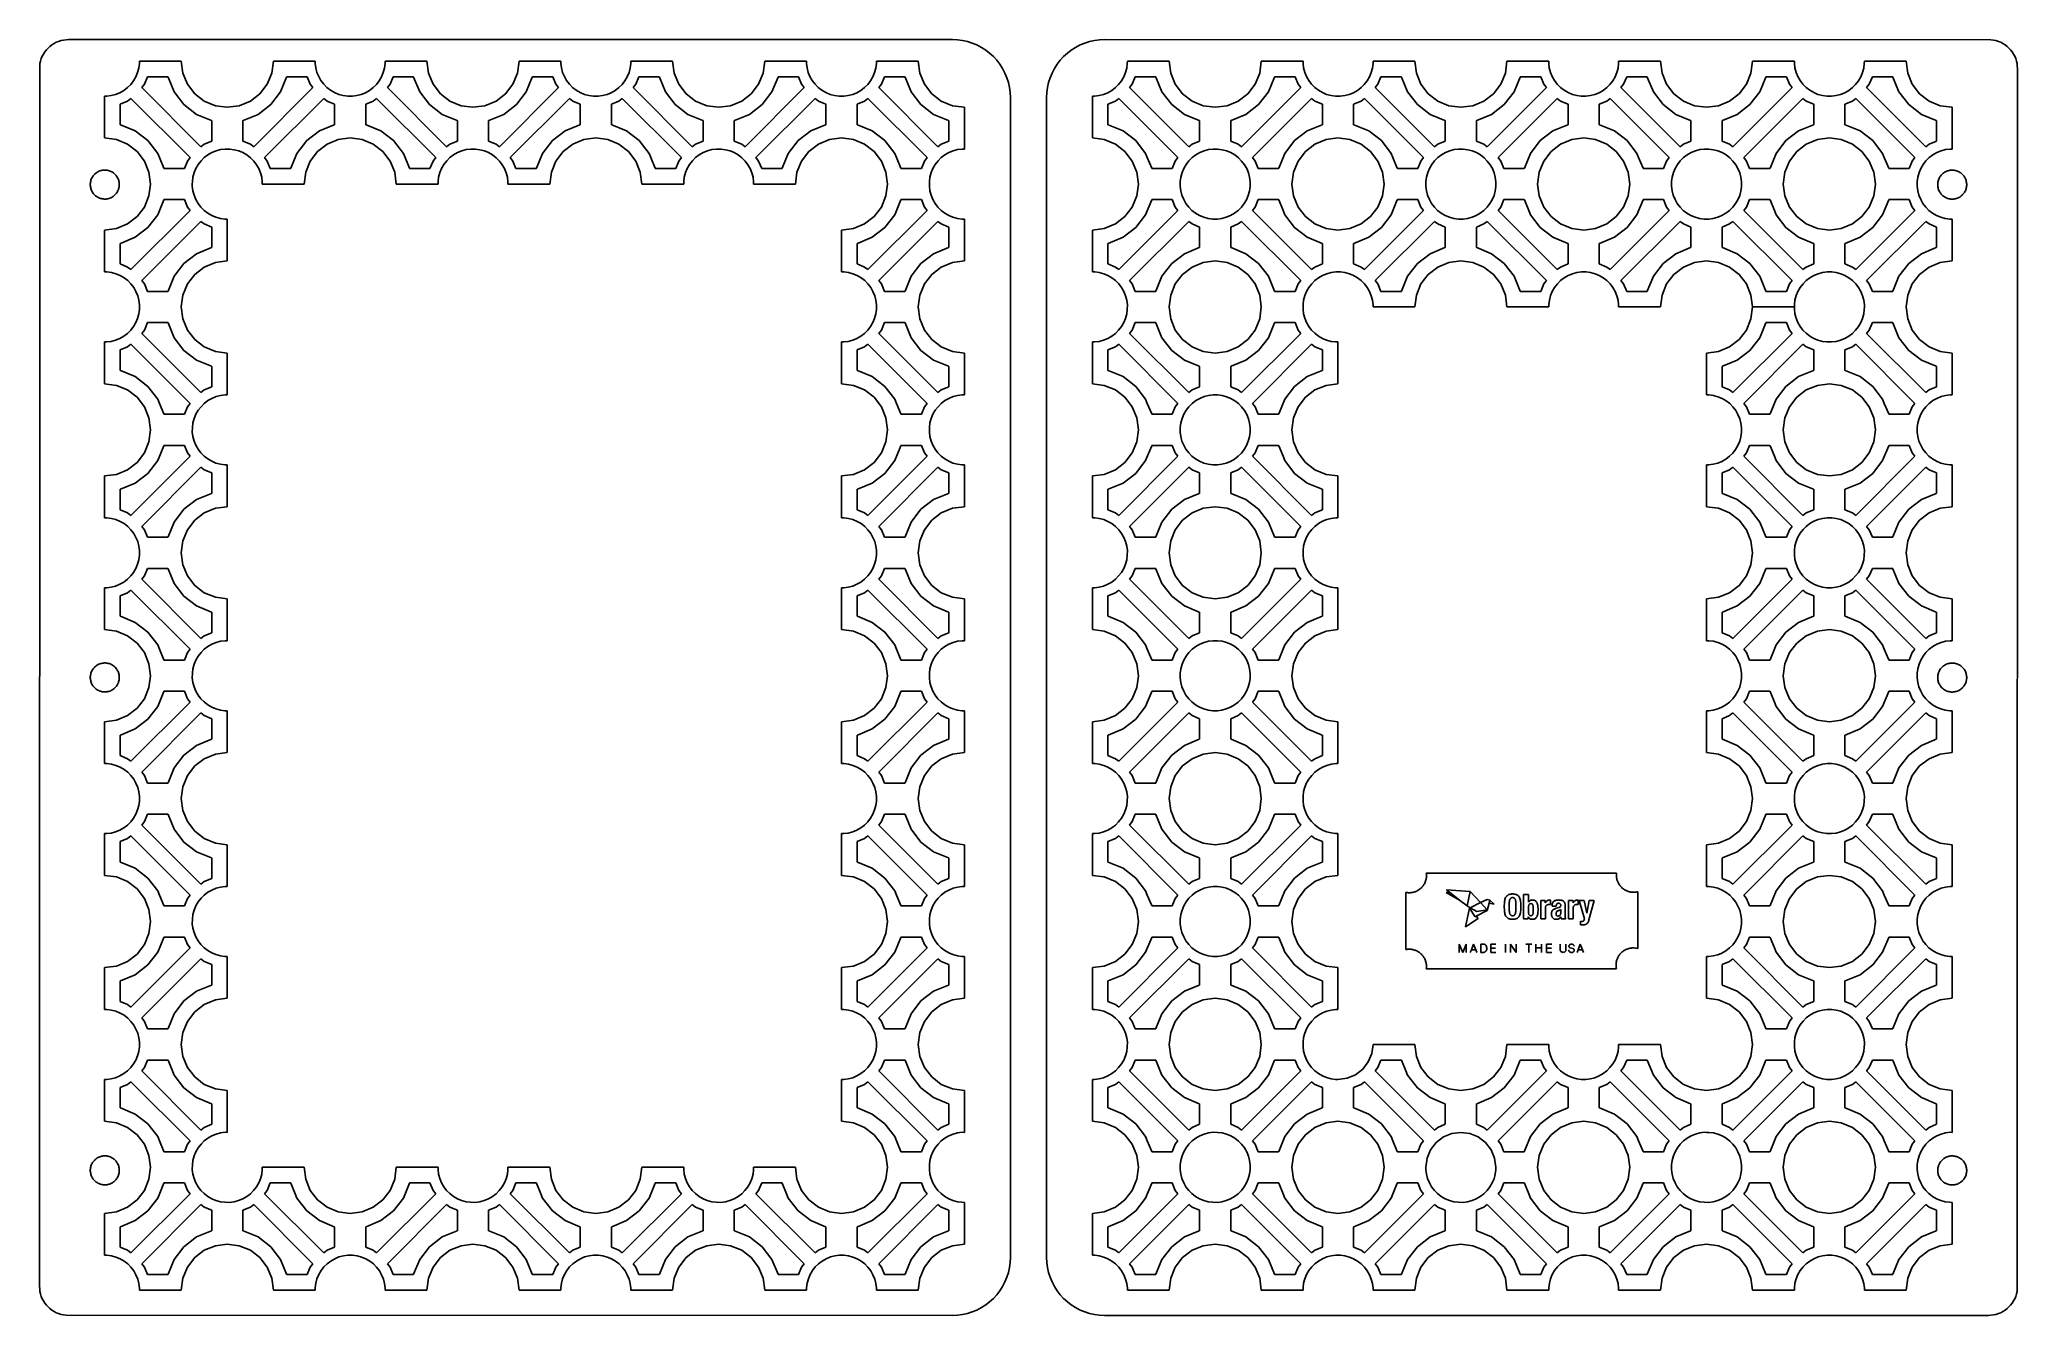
# Model space of a CAD drawing. Extents: x -217 to 217, y -140 to 140.
import ezdxf

# ---------------------------------------------------------------- set-up
doc = ezdxf.new("R2010")
doc.units = 0
doc.layers.get('0').update_dxf_attribs({"linetype": 'CONTINUOUS'})

msp = doc.modelspace()

# ---------------------------------------------------------------- linework, layer by layer
at = {"color": 154}
for p, q in [((-213.53, 138.86), (-214, 138.56)), ((-213.04, 139.11), (-213.53, 138.86)), ((-212.53, 139.32), (-213.04, 139.11)), ((-212, 139.49), (-212.53, 139.32)), ((-211.46, 139.61), (-212, 139.49)), ((-210.91, 139.68), (-211.46, 139.61)), ((-210.36, 139.71), (-210.91, 139.68)), ((-210.36, 139.71), (-16.67, 139.71)), ((-16.67, 139.71), (-15.56, 139.66)), ((-15.56, 139.66), (-14.46, 139.51)), ((-14.46, 139.51), (-13.38, 139.27)), ((-13.38, 139.27), (-12.33, 138.94)), ((-12.33, 138.94), (-11.3, 138.52)), ((12.33, 138.94), (11.3, 138.52)), ((13.38, 139.27), (12.33, 138.94)), ((14.46, 139.51), (13.38, 139.27)), ((15.56, 139.66), (14.46, 139.51)), ((16.67, 139.71), (15.56, 139.66)), ((16.67, 139.71), (210.91, 139.68)), ((211.46, 139.61), (210.91, 139.68)), ((212, 139.49), (211.46, 139.61)), ((212.53, 139.32), (212, 139.49)), ((213.04, 139.11), (212.53, 139.32)), ((213.53, 138.86), (213.04, 139.11)), ((214, 138.56), (213.53, 138.86)), ((-216.61, 134.46), (-216.68, 133.91)), ((-216.49, 135), (-216.61, 134.46)), ((-216.32, 135.53), (-216.49, 135)), ((-216.11, 136.04), (-216.32, 135.53)), ((-215.86, 136.53), (-216.11, 136.04)), ((-215.56, 137), (-215.86, 136.53)), ((-215.22, 137.44), (-215.56, 137)), ((-214.85, 137.85), (-215.22, 137.44)), ((-214.44, 138.22), (-214.85, 137.85)), ((-214, 138.56), (-214.44, 138.22)), ((-11.3, 138.52), (-10.32, 138)), ((-10.32, 138), (-9.38, 137.41)), ((-9.38, 137.41), (-8.51, 136.73)), ((-8.51, 136.73), (-7.69, 135.99)), ((-7.69, 135.99), (-6.94, 135.17)), ((-6.94, 135.17), (-6.27, 134.29)), ((6.94, 135.17), (6.27, 134.29)), ((7.69, 135.99), (6.94, 135.17)), ((8.51, 136.73), (7.69, 135.99)), ((9.38, 137.41), (8.51, 136.73)), ((10.32, 138), (9.38, 137.41)), ((11.3, 138.52), (10.32, 138)), ((214.44, 138.22), (214, 138.56)), ((214.85, 137.85), (214.44, 138.22)), ((215.22, 137.44), (214.85, 137.85)), ((215.56, 137), (215.22, 137.44)), ((215.85, 136.53), (215.56, 137)), ((216.11, 136.04), (215.85, 136.53)), ((216.32, 135.53), (216.11, 136.04)), ((216.49, 135), (216.32, 135.53)), ((216.61, 134.46), (216.49, 135)), ((216.68, 133.91), (216.61, 134.46)), ((-216.71, -133.36), (-216.68, 133.91)), ((-6.27, 134.29), (-5.67, 133.36)), ((-5.67, 133.36), (-5.16, 132.37)), ((-5.16, 132.37), (-4.73, 131.35)), ((-4.73, 131.35), (-4.4, 130.29)), ((-4.4, 130.29), (-4.16, 129.21)), ((4.4, 130.29), (4.16, 129.21)), ((4.73, 131.35), (4.4, 130.29)), ((5.16, 132.37), (4.73, 131.35)), ((5.67, 133.36), (5.16, 132.37)), ((6.27, 134.29), (5.67, 133.36)), ((216.71, 133.36), (216.68, 133.91)), ((216.71, 133.36), (216.68, -133.91)), ((-4.16, 129.21), (-4.02, 128.11)), ((-4.02, 128.11), (-3.97, 127.01)), ((-3.97, -127.01), (-3.97, 127.01)), ((4.02, 128.11), (3.97, 127.01)), ((3.97, 127.01), (3.97, -127.01)), ((4.16, 129.21), (4.02, 128.11)), ((-4.4, -130.29), (-4.16, -129.21)), ((-4.16, -129.21), (-4.02, -128.11)), ((-4.02, -128.11), (-3.97, -127.01)), ((4.02, -128.11), (3.97, -127.01)), ((4.16, -129.21), (4.02, -128.11)), ((4.4, -130.29), (4.16, -129.21)), ((-216.71, -133.36), (-216.68, -133.91)), ((-216.68, -133.91), (-216.61, -134.46)), ((-6.94, -135.17), (-6.27, -134.29)), ((-6.27, -134.29), (-5.67, -133.36)), ((-5.67, -133.36), (-5.16, -132.37)), ((-5.16, -132.37), (-4.73, -131.35)), ((-4.73, -131.35), (-4.4, -130.29)), ((4.73, -131.35), (4.4, -130.29)), ((5.16, -132.37), (4.73, -131.35)), ((5.67, -133.36), (5.16, -132.37)), ((6.27, -134.29), (5.67, -133.36)), ((6.94, -135.17), (6.27, -134.29)), ((216.61, -134.46), (216.68, -133.91)), ((-216.61, -134.46), (-216.49, -135)), ((-216.49, -135), (-216.32, -135.53)), ((-216.32, -135.53), (-216.11, -136.04)), ((-216.11, -136.04), (-215.85, -136.53)), ((-215.85, -136.53), (-215.56, -137)), ((-215.56, -137), (-215.22, -137.44)), ((-215.22, -137.44), (-214.85, -137.85)), ((-214.85, -137.85), (-214.44, -138.22)), ((-214.44, -138.22), (-214, -138.56)), ((-214, -138.56), (-213.53, -138.86)), ((-12.33, -138.94), (-11.3, -138.52)), ((-11.3, -138.52), (-10.32, -138)), ((-10.32, -138), (-9.38, -137.41)), ((-9.38, -137.41), (-8.51, -136.73)), ((-8.51, -136.73), (-7.69, -135.99)), ((-7.69, -135.99), (-6.94, -135.17)), ((7.69, -135.99), (6.94, -135.17)), ((8.51, -136.73), (7.69, -135.99)), ((9.38, -137.41), (8.51, -136.73)), ((10.32, -138), (9.38, -137.41)), ((11.3, -138.52), (10.32, -138)), ((12.33, -138.94), (11.3, -138.52)), ((213.53, -138.86), (214, -138.56)), ((214, -138.56), (214.44, -138.22)), ((214.44, -138.22), (214.85, -137.85)), ((214.85, -137.85), (215.22, -137.44)), ((215.22, -137.44), (215.56, -137)), ((215.56, -137), (215.86, -136.53)), ((215.86, -136.53), (216.11, -136.04)), ((216.11, -136.04), (216.32, -135.53)), ((216.32, -135.53), (216.49, -135)), ((216.49, -135), (216.61, -134.46)), ((-213.53, -138.86), (-213.04, -139.11)), ((-213.04, -139.11), (-212.53, -139.32)), ((-212.53, -139.32), (-212, -139.49)), ((-212, -139.49), (-211.46, -139.61)), ((-211.46, -139.61), (-210.91, -139.68)), ((-16.67, -139.71), (-210.91, -139.68)), ((-16.67, -139.71), (-15.56, -139.66)), ((-15.56, -139.66), (-14.46, -139.51)), ((-14.46, -139.51), (-13.38, -139.27)), ((-13.38, -139.27), (-12.33, -138.94)), ((13.38, -139.27), (12.33, -138.94)), ((14.46, -139.51), (13.38, -139.27)), ((15.56, -139.66), (14.46, -139.51)), ((16.67, -139.71), (15.56, -139.66)), ((210.36, -139.71), (16.67, -139.71)), ((210.36, -139.71), (210.91, -139.68)), ((210.91, -139.68), (211.46, -139.61)), ((211.46, -139.61), (212, -139.49)), ((212, -139.49), (212.53, -139.32)), ((212.53, -139.32), (213.04, -139.11)), ((213.04, -139.11), (213.53, -138.86))]:
    msp.add_line(p, q, dxfattribs=at)
at = {"color": 1}
for p, q in [((-194.95, 133.46), (-194.81, 134.45)), ((-194.81, 134.45), (-194.81, 134.98)), ((-194.81, 134.98), (-185.65, 134.98)), ((-185.31, 132.37), (-185.65, 134.98)), ((-165.47, 134.98), (-165.81, 132.37)), ((-165.47, 134.98), (-156.31, 134.98)), ((-156.31, 134.98), (-156.31, 134.5)), ((-156.31, 134.5), (-156.18, 133.51)), ((-141.11, 133.46), (-140.98, 134.45)), ((-140.98, 134.45), (-140.98, 134.98)), ((-140.98, 134.98), (-131.82, 134.98)), ((-131.48, 132.37), (-131.82, 134.98)), ((-111.63, 134.98), (-111.98, 132.37)), ((-111.63, 134.98), (-102.48, 134.98)), ((-102.48, 134.98), (-102.48, 134.5)), ((-102.48, 134.5), (-102.35, 133.51)), ((-87.28, 133.46), (-87.15, 134.45)), ((-87.15, 134.45), (-87.14, 134.98)), ((-87.14, 134.98), (-77.99, 134.98)), ((-77.64, 132.37), (-77.99, 134.98)), ((-57.8, 134.98), (-58.14, 132.37)), ((-57.8, 134.98), (-48.64, 134.98)), ((-48.64, 134.98), (-48.64, 134.5)), ((-48.64, 134.5), (-48.51, 133.51)), ((-33.45, 133.46), (-33.31, 134.45)), ((-33.31, 134.45), (-33.31, 134.98)), ((-33.31, 134.98), (-24.15, 134.98)), ((-23.81, 132.37), (-24.15, 134.98)), ((21.52, 133.46), (21.65, 134.45)), ((21.65, 134.45), (21.66, 134.98)), ((21.66, 134.98), (30.81, 134.98)), ((31.16, 132.37), (30.81, 134.98)), ((51, 134.98), (50.66, 132.37)), ((51, 134.98), (60.16, 134.98)), ((60.16, 134.98), (60.16, 134.5)), ((60.16, 134.5), (60.28, 133.51)), ((75.35, 133.46), (75.49, 134.45)), ((75.49, 134.45), (75.49, 134.98)), ((75.49, 134.98), (84.65, 134.98)), ((84.99, 132.37), (84.65, 134.98)), ((104.83, 134.98), (104.49, 132.37)), ((104.83, 134.98), (113.99, 134.98)), ((113.99, 134.98), (113.99, 134.5)), ((113.99, 134.5), (114.12, 133.51)), ((129.19, 133.46), (129.32, 134.45)), ((129.32, 134.45), (129.32, 134.98)), ((129.32, 134.98), (138.48, 134.98)), ((138.82, 132.37), (138.48, 134.98)), ((158.67, 134.98), (158.32, 132.37)), ((158.67, 134.98), (167.83, 134.98)), ((167.83, 134.98), (167.82, 134.5)), ((167.82, 134.5), (167.95, 133.51)), ((183.02, 133.46), (183.15, 134.45)), ((183.15, 134.45), (183.16, 134.98)), ((183.16, 134.98), (192.31, 134.98)), ((192.66, 132.37), (192.31, 134.98)), ((-196.72, 129.9), (-196.1, 130.69)), ((-196.1, 130.69), (-195.6, 131.56)), ((-195.6, 131.56), (-195.21, 132.49)), ((-195.21, 132.49), (-194.95, 133.46)), ((-193.74, 129.93), (-193.06, 131.57)), ((-193.06, 131.57), (-188.57, 131.57)), ((-188.57, 131.57), (-188.56, 131.5)), ((-188.56, 131.5), (-187.22, 128.25)), ((-184.3, 129.93), (-185.31, 132.37)), ((-165.81, 132.37), (-166.82, 129.93)), ((-163.9, 128.25), (-162.56, 131.5)), ((-162.56, 131.5), (-162.55, 131.57)), ((-162.55, 131.57), (-158.06, 131.57)), ((-158.06, 131.57), (-157.38, 129.93)), ((-156.18, 133.51), (-155.93, 132.53)), ((-155.93, 132.53), (-155.54, 131.6)), ((-155.54, 131.6), (-155.04, 130.73)), ((-155.04, 130.73), (-154.43, 129.93)), ((-142.88, 129.9), (-142.27, 130.69)), ((-142.27, 130.69), (-141.76, 131.56)), ((-141.76, 131.56), (-141.38, 132.49)), ((-141.38, 132.49), (-141.11, 133.46)), ((-139.9, 129.93), (-139.22, 131.57)), ((-139.22, 131.57), (-134.74, 131.57)), ((-134.74, 131.57), (-134.73, 131.5)), ((-134.73, 131.5), (-133.38, 128.25)), ((-130.47, 129.93), (-131.48, 132.37)), ((-111.98, 132.37), (-112.98, 129.93)), ((-110.07, 128.25), (-108.73, 131.5)), ((-108.73, 131.5), (-108.72, 131.57)), ((-108.72, 131.57), (-104.23, 131.57)), ((-104.23, 131.57), (-103.55, 129.93)), ((-102.35, 133.51), (-102.09, 132.53)), ((-102.09, 132.53), (-101.71, 131.6)), ((-101.71, 131.6), (-101.21, 130.73)), ((-101.21, 130.73), (-100.6, 129.93)), ((-89.05, 129.9), (-88.44, 130.69)), ((-88.44, 130.69), (-87.93, 131.56)), ((-87.93, 131.56), (-87.54, 132.49)), ((-87.54, 132.49), (-87.28, 133.46)), ((-86.07, 129.93), (-85.39, 131.57)), ((-85.39, 131.57), (-80.9, 131.57)), ((-80.9, 131.57), (-80.89, 131.5)), ((-80.89, 131.5), (-79.55, 128.25)), ((-76.63, 129.93), (-77.64, 132.37)), ((-58.14, 132.37), (-59.15, 129.93)), ((-56.24, 128.25), (-54.89, 131.5)), ((-54.89, 131.5), (-54.88, 131.57)), ((-54.88, 131.57), (-50.39, 131.57)), ((-50.39, 131.57), (-49.72, 129.93)), ((-48.51, 133.51), (-48.26, 132.53)), ((-48.26, 132.53), (-47.88, 131.6)), ((-47.88, 131.6), (-47.38, 130.73)), ((-47.38, 130.73), (-46.77, 129.93)), ((-35.22, 129.9), (-34.6, 130.69)), ((-34.6, 130.69), (-34.1, 131.56)), ((-34.1, 131.56), (-33.71, 132.49)), ((-33.71, 132.49), (-33.45, 133.46)), ((-32.23, 129.93), (-31.56, 131.57)), ((-31.56, 131.57), (-27.07, 131.57)), ((-27.07, 131.57), (-27.06, 131.5)), ((-27.06, 131.5), (-25.71, 128.25)), ((-22.8, 129.93), (-23.81, 132.37)), ((19.75, 129.9), (20.36, 130.69)), ((20.36, 130.69), (20.87, 131.56)), ((20.87, 131.56), (21.26, 132.49)), ((21.26, 132.49), (21.52, 133.46)), ((22.73, 129.93), (23.41, 131.57)), ((23.41, 131.57), (27.9, 131.57)), ((27.9, 131.57), (27.91, 131.5)), ((27.91, 131.5), (29.25, 128.25)), ((32.16, 129.93), (31.16, 132.37)), ((50.66, 132.37), (49.65, 129.93)), ((52.56, 128.25), (53.91, 131.5)), ((53.91, 131.5), (53.92, 131.57)), ((53.92, 131.57), (58.4, 131.57)), ((58.4, 131.57), (59.08, 129.93)), ((60.28, 133.51), (60.54, 132.53)), ((60.54, 132.53), (60.92, 131.6)), ((60.92, 131.6), (61.42, 130.73)), ((61.42, 130.73), (62.03, 129.93)), ((73.58, 129.9), (74.2, 130.69)), ((74.2, 130.69), (74.7, 131.56)), ((74.7, 131.56), (75.09, 132.49)), ((75.09, 132.49), (75.35, 133.46)), ((76.56, 129.93), (77.24, 131.57)), ((77.24, 131.57), (81.73, 131.57)), ((81.73, 131.57), (81.74, 131.5)), ((81.74, 131.5), (83.08, 128.25)), ((86, 129.93), (84.99, 132.37)), ((104.49, 132.37), (103.48, 129.93)), ((106.4, 128.25), (107.74, 131.5)), ((107.74, 131.5), (107.75, 131.57)), ((107.75, 131.57), (112.24, 131.57)), ((112.24, 131.57), (112.92, 129.93)), ((114.12, 133.51), (114.38, 132.53)), ((114.38, 132.53), (114.76, 131.6)), ((114.76, 131.6), (115.26, 130.73)), ((115.26, 130.73), (115.87, 129.93)), ((127.42, 129.9), (128.03, 130.69)), ((128.03, 130.69), (128.54, 131.56)), ((128.54, 131.56), (128.92, 132.49)), ((128.92, 132.49), (129.19, 133.46)), ((130.4, 129.93), (131.08, 131.57)), ((131.08, 131.57), (135.56, 131.57)), ((135.56, 131.57), (135.57, 131.5)), ((135.57, 131.5), (136.92, 128.25)), ((139.83, 129.93), (138.82, 132.37)), ((158.32, 132.37), (157.32, 129.93)), ((160.23, 128.25), (161.57, 131.5)), ((161.57, 131.5), (161.58, 131.57)), ((161.58, 131.57), (166.07, 131.57)), ((166.07, 131.57), (166.75, 129.93)), ((167.95, 133.51), (168.21, 132.53)), ((168.21, 132.53), (168.59, 131.6)), ((168.59, 131.6), (169.09, 130.73)), ((169.09, 130.73), (169.7, 129.93)), ((181.25, 129.9), (181.86, 130.69)), ((181.86, 130.69), (182.37, 131.56)), ((182.37, 131.56), (182.76, 132.49)), ((182.76, 132.49), (183.02, 133.46)), ((184.23, 129.93), (184.91, 131.57)), ((184.91, 131.57), (189.4, 131.57)), ((189.4, 131.57), (189.41, 131.5)), ((189.41, 131.5), (190.75, 128.25)), ((193.67, 129.93), (192.66, 132.37)), ((-202.48, 127.31), (-202.48, 118.16)), ((-202.48, 127.31), (-202, 127.31)), ((-202, 127.31), (-201, 127.44)), ((-201, 127.44), (-200.03, 127.7)), ((-200.03, 127.7), (-199.1, 128.08)), ((-199.1, 128.08), (-198.23, 128.58)), ((-199.06, 125.56), (-197.43, 126.24)), ((-198.23, 128.58), (-197.43, 129.19)), ((-197.43, 129.19), (-196.72, 129.9)), ((-197.43, 126.24), (-196.69, 126.81)), ((-196.69, 126.81), (-183.73, 113.85)), ((-194.31, 129.19), (-193.74, 129.93)), ((-181.35, 116.23), (-194.31, 129.19)), ((-187.22, 128.25), (-185.08, 125.46)), ((-182.7, 127.84), (-184.3, 129.93)), ((-180.61, 126.24), (-182.7, 127.84)), ((-178.17, 125.23), (-180.61, 126.24)), ((-170.51, 126.24), (-172.95, 125.23)), ((-168.42, 127.84), (-170.51, 126.24)), ((-156.81, 129.19), (-169.77, 116.23)), ((-166.82, 129.93), (-168.42, 127.84)), ((-167.39, 113.85), (-154.43, 126.81)), ((-166.04, 125.46), (-163.9, 128.25)), ((-157.38, 129.93), (-156.81, 129.19)), ((-154.43, 129.93), (-153.73, 129.22)), ((-154.43, 126.81), (-153.69, 126.24)), ((-153.73, 129.22), (-152.93, 128.61)), ((-153.69, 126.24), (-152.06, 125.56)), ((-152.93, 128.61), (-152.06, 128.1)), ((-152.06, 128.1), (-151.14, 127.71)), ((-151.14, 127.71), (-150.17, 127.45)), ((-150.17, 127.45), (-149.17, 127.32)), ((-149.17, 127.32), (-148.16, 127.31)), ((-148.16, 127.31), (-147.17, 127.44)), ((-147.17, 127.44), (-146.2, 127.7)), ((-146.2, 127.7), (-145.27, 128.08)), ((-145.27, 128.08), (-144.4, 128.58)), ((-145.23, 125.56), (-143.6, 126.24)), ((-144.4, 128.58), (-143.6, 129.19)), ((-143.6, 129.19), (-142.88, 129.9)), ((-143.6, 126.24), (-142.85, 126.81)), ((-142.85, 126.81), (-129.9, 113.85)), ((-140.47, 129.19), (-139.9, 129.93)), ((-127.52, 116.23), (-140.47, 129.19)), ((-133.38, 128.25), (-131.24, 125.46)), ((-128.86, 127.84), (-130.47, 129.93)), ((-126.77, 126.24), (-128.86, 127.84)), ((-124.34, 125.23), (-126.77, 126.24)), ((-116.68, 126.24), (-119.11, 125.23)), ((-114.59, 127.84), (-116.68, 126.24)), ((-102.98, 129.19), (-115.94, 116.23)), ((-112.98, 129.93), (-114.59, 127.84)), ((-113.56, 113.85), (-100.6, 126.81)), ((-112.21, 125.46), (-110.07, 128.25)), ((-103.55, 129.93), (-102.98, 129.19)), ((-100.6, 129.93), (-99.89, 129.22)), ((-100.6, 126.81), (-99.86, 126.24)), ((-99.89, 129.22), (-99.1, 128.61)), ((-99.86, 126.24), (-98.22, 125.56)), ((-99.1, 128.61), (-98.23, 128.1)), ((-98.23, 128.1), (-97.3, 127.71)), ((-97.3, 127.71), (-96.33, 127.45)), ((-96.33, 127.45), (-95.34, 127.32)), ((-95.34, 127.32), (-94.33, 127.31)), ((-94.33, 127.31), (-93.33, 127.44)), ((-93.33, 127.44), (-92.36, 127.7)), ((-92.36, 127.7), (-91.43, 128.08)), ((-91.43, 128.08), (-90.56, 128.58)), ((-91.4, 125.56), (-89.76, 126.24)), ((-90.56, 128.58), (-89.76, 129.19)), ((-89.76, 129.19), (-89.05, 129.9)), ((-89.76, 126.24), (-89.02, 126.81)), ((-89.02, 126.81), (-76.06, 113.85)), ((-86.64, 129.19), (-86.07, 129.93)), ((-73.68, 116.23), (-86.64, 129.19)), ((-79.55, 128.25), (-77.41, 125.46)), ((-75.03, 127.84), (-76.63, 129.93)), ((-72.94, 126.24), (-75.03, 127.84)), ((-70.51, 125.23), (-72.94, 126.24)), ((-62.85, 126.24), (-65.28, 125.23)), ((-60.76, 127.84), (-62.85, 126.24)), ((-49.15, 129.19), (-62.1, 116.23)), ((-59.15, 129.93), (-60.76, 127.84)), ((-59.72, 113.85), (-46.77, 126.81)), ((-58.38, 125.46), (-56.24, 128.25)), ((-49.72, 129.93), (-49.15, 129.19)), ((-46.77, 129.93), (-46.06, 129.22)), ((-46.77, 126.81), (-46.02, 126.24)), ((-46.06, 129.22), (-45.26, 128.61)), ((-46.02, 126.24), (-44.39, 125.56)), ((-45.26, 128.61), (-44.4, 128.1)), ((-44.4, 128.1), (-43.47, 127.71)), ((-43.47, 127.71), (-42.5, 127.45)), ((-42.5, 127.45), (-41.5, 127.32)), ((-41.5, 127.32), (-40.5, 127.31)), ((-40.5, 127.31), (-39.5, 127.44)), ((-39.5, 127.44), (-38.53, 127.7)), ((-38.53, 127.7), (-37.6, 128.08)), ((-37.6, 128.08), (-36.73, 128.58)), ((-37.56, 125.56), (-35.93, 126.24)), ((-36.73, 128.58), (-35.93, 129.19)), ((-35.93, 129.19), (-35.22, 129.9)), ((-35.93, 126.24), (-35.18, 126.81)), ((-35.18, 126.81), (-22.23, 113.85)), ((-32.81, 129.19), (-32.23, 129.93)), ((-19.85, 116.23), (-32.81, 129.19)), ((-25.71, 128.25), (-23.58, 125.46)), ((-21.2, 127.84), (-22.8, 129.93)), ((-19.11, 126.24), (-21.2, 127.84)), ((-16.67, 125.23), (-19.11, 126.24)), ((13.99, 127.31), (13.99, 118.16)), ((13.99, 127.31), (14.47, 127.31)), ((14.47, 127.31), (15.46, 127.44)), ((15.46, 127.44), (16.44, 127.7)), ((16.44, 127.7), (17.37, 128.08)), ((17.37, 128.08), (18.24, 128.58)), ((17.4, 125.56), (19.04, 126.24)), ((18.24, 128.58), (19.04, 129.19)), ((19.04, 129.19), (19.75, 129.9)), ((19.04, 126.24), (19.78, 126.81)), ((19.78, 126.81), (32.74, 113.85)), ((22.16, 129.19), (22.73, 129.93)), ((35.12, 116.23), (22.16, 129.19)), ((29.25, 128.25), (31.39, 125.46)), ((33.77, 127.84), (32.16, 129.93)), ((35.86, 126.24), (33.77, 127.84)), ((38.29, 125.23), (35.86, 126.24)), ((45.95, 126.24), (43.52, 125.23)), ((48.04, 127.84), (45.95, 126.24)), ((59.65, 129.19), (46.7, 116.23)), ((49.65, 129.93), (48.04, 127.84)), ((49.08, 113.85), (62.03, 126.81)), ((50.42, 125.46), (52.56, 128.25)), ((59.08, 129.93), (59.65, 129.19)), ((62.03, 129.93), (62.74, 129.22)), ((62.03, 126.81), (62.78, 126.24)), ((62.74, 129.22), (63.54, 128.61)), ((62.78, 126.24), (64.41, 125.56)), ((63.54, 128.61), (64.4, 128.1)), ((64.4, 128.1), (65.33, 127.71)), ((65.33, 127.71), (66.3, 127.45)), ((66.3, 127.45), (67.3, 127.32)), ((67.3, 127.32), (68.3, 127.31)), ((68.3, 127.31), (69.3, 127.44)), ((69.3, 127.44), (70.27, 127.7)), ((70.27, 127.7), (71.2, 128.08)), ((71.2, 128.08), (72.07, 128.58)), ((71.24, 125.56), (72.87, 126.24)), ((72.07, 128.58), (72.87, 129.19)), ((72.87, 129.19), (73.58, 129.9)), ((72.87, 126.24), (73.61, 126.81)), ((73.61, 126.81), (86.57, 113.85)), ((75.99, 129.19), (76.56, 129.93)), ((88.95, 116.23), (75.99, 129.19)), ((83.08, 128.25), (85.22, 125.46)), ((87.6, 127.84), (86, 129.93)), ((89.69, 126.24), (87.6, 127.84)), ((92.13, 125.23), (89.69, 126.24)), ((99.79, 126.24), (97.35, 125.23)), ((101.88, 127.84), (99.79, 126.24)), ((113.49, 129.19), (100.53, 116.23)), ((103.48, 129.93), (101.88, 127.84)), ((102.91, 113.85), (115.87, 126.81)), ((104.26, 125.46), (106.4, 128.25)), ((112.92, 129.93), (113.49, 129.19)), ((115.87, 129.93), (116.57, 129.22)), ((115.87, 126.81), (116.61, 126.24)), ((116.57, 129.22), (117.37, 128.61)), ((116.61, 126.24), (118.24, 125.56)), ((117.37, 128.61), (118.24, 128.1)), ((118.24, 128.1), (119.17, 127.71)), ((119.17, 127.71), (120.13, 127.45)), ((120.13, 127.45), (121.13, 127.32)), ((121.13, 127.32), (122.14, 127.31)), ((122.14, 127.31), (123.13, 127.44)), ((123.13, 127.44), (124.1, 127.7)), ((124.1, 127.7), (125.03, 128.08)), ((125.03, 128.08), (125.9, 128.58)), ((125.07, 125.56), (126.7, 126.24)), ((125.9, 128.58), (126.7, 129.19)), ((126.7, 129.19), (127.42, 129.9)), ((126.7, 126.24), (127.45, 126.81)), ((127.45, 126.81), (140.4, 113.85)), ((129.83, 129.19), (130.4, 129.93)), ((142.78, 116.23), (129.83, 129.19)), ((136.92, 128.25), (139.06, 125.46)), ((141.44, 127.84), (139.83, 129.93)), ((143.53, 126.24), (141.44, 127.84)), ((145.96, 125.23), (143.53, 126.24)), ((153.62, 126.24), (151.19, 125.23)), ((155.71, 127.84), (153.62, 126.24)), ((167.32, 129.19), (154.36, 116.23)), ((157.32, 129.93), (155.71, 127.84)), ((156.74, 113.85), (169.7, 126.81)), ((158.09, 125.46), (160.23, 128.25)), ((166.75, 129.93), (167.32, 129.19)), ((169.7, 129.93), (170.41, 129.22)), ((169.7, 126.81), (170.44, 126.24)), ((170.41, 129.22), (171.2, 128.61)), ((170.44, 126.24), (172.08, 125.56)), ((171.2, 128.61), (172.07, 128.1)), ((172.07, 128.1), (173, 127.71)), ((173, 127.71), (173.97, 127.45)), ((173.97, 127.45), (174.96, 127.32)), ((174.96, 127.32), (175.97, 127.31)), ((175.97, 127.31), (176.97, 127.44)), ((176.97, 127.44), (177.94, 127.7)), ((177.94, 127.7), (178.87, 128.08)), ((178.87, 128.08), (179.74, 128.58)), ((178.9, 125.56), (180.54, 126.24)), ((179.74, 128.58), (180.54, 129.19)), ((180.54, 129.19), (181.25, 129.9)), ((180.54, 126.24), (181.28, 126.81)), ((181.28, 126.81), (194.24, 113.85)), ((183.66, 129.19), (184.23, 129.93)), ((196.62, 116.23), (183.66, 129.19)), ((190.75, 128.25), (192.89, 125.46)), ((195.27, 127.84), (193.67, 129.93)), ((197.36, 126.24), (195.27, 127.84)), ((199.79, 125.23), (197.36, 126.24)), ((-199.06, 121.07), (-199.06, 125.56)), ((-185.08, 125.46), (-182.29, 123.32)), ((-182.29, 123.32), (-179.04, 121.98)), ((-179.04, 121.98), (-178.97, 121.97)), ((-178.97, 121.97), (-178.97, 117.48)), ((-175.56, 124.89), (-178.17, 125.23)), ((-172.95, 125.23), (-175.56, 124.89)), ((-172.15, 121.97), (-172.08, 121.98)), ((-172.15, 117.48), (-172.15, 121.97)), ((-172.08, 121.98), (-168.83, 123.32)), ((-168.83, 123.32), (-166.04, 125.46)), ((-152.06, 125.56), (-152.06, 121.07)), ((-145.23, 121.07), (-145.23, 125.56)), ((-131.24, 125.46), (-128.46, 123.32)), ((-128.46, 123.32), (-125.21, 121.98)), ((-125.21, 121.98), (-125.14, 121.97)), ((-125.14, 121.97), (-125.14, 117.48)), ((-121.73, 124.89), (-124.34, 125.23)), ((-119.11, 125.23), (-121.73, 124.89)), ((-118.31, 121.97), (-118.24, 121.98)), ((-118.31, 117.48), (-118.31, 121.97)), ((-118.24, 121.98), (-115, 123.32)), ((-115, 123.32), (-112.21, 125.46)), ((-98.22, 125.56), (-98.22, 121.07)), ((-91.4, 121.07), (-91.4, 125.56)), ((-77.41, 125.46), (-74.62, 123.32)), ((-74.62, 123.32), (-71.38, 121.98)), ((-71.38, 121.98), (-71.3, 121.97)), ((-71.3, 121.97), (-71.3, 117.48)), ((-67.89, 124.89), (-70.51, 125.23)), ((-65.28, 125.23), (-67.89, 124.89)), ((-64.48, 121.97), (-64.41, 121.98)), ((-64.48, 117.48), (-64.48, 121.97)), ((-64.41, 121.98), (-61.16, 123.32)), ((-61.16, 123.32), (-58.38, 125.46)), ((-44.39, 125.56), (-44.39, 121.07)), ((-37.56, 121.07), (-37.56, 125.56)), ((-23.58, 125.46), (-20.79, 123.32)), ((-20.79, 123.32), (-17.54, 121.98)), ((-17.54, 121.98), (-17.47, 121.97)), ((-17.47, 121.97), (-17.47, 117.48)), ((-14.06, 124.89), (-16.67, 125.23)), ((-14.06, 115.73), (-14.06, 124.89)), ((17.4, 121.07), (17.4, 125.56)), ((31.39, 125.46), (34.18, 123.32)), ((34.18, 123.32), (37.42, 121.98)), ((37.42, 121.98), (37.49, 121.97)), ((37.49, 121.97), (37.49, 117.48)), ((40.91, 124.89), (38.29, 125.23)), ((43.52, 125.23), (40.91, 124.89)), ((44.32, 121.97), (44.39, 121.98)), ((44.32, 117.48), (44.32, 121.97)), ((44.39, 121.98), (47.64, 123.32)), ((47.64, 123.32), (50.42, 125.46)), ((64.41, 125.56), (64.41, 121.07)), ((71.24, 121.07), (71.24, 125.56)), ((85.22, 125.46), (88.01, 123.32)), ((88.01, 123.32), (91.26, 121.98)), ((91.26, 121.98), (91.33, 121.97)), ((91.33, 121.97), (91.33, 117.48)), ((94.74, 124.89), (92.13, 125.23)), ((97.35, 125.23), (94.74, 124.89)), ((98.15, 121.97), (98.22, 121.98)), ((98.15, 117.48), (98.15, 121.97)), ((98.22, 121.98), (101.47, 123.32)), ((101.47, 123.32), (104.26, 125.46)), ((118.24, 125.56), (118.24, 121.07)), ((125.07, 121.07), (125.07, 125.56)), ((139.06, 125.46), (141.84, 123.32)), ((141.84, 123.32), (145.09, 121.98)), ((145.09, 121.98), (145.16, 121.97)), ((145.16, 121.97), (145.16, 117.48)), ((148.57, 124.89), (145.96, 125.23)), ((151.19, 125.23), (148.57, 124.89)), ((151.99, 121.97), (152.06, 121.98)), ((151.99, 117.48), (151.99, 121.97)), ((152.06, 121.98), (155.3, 123.32)), ((155.3, 123.32), (158.09, 125.46)), ((172.08, 125.56), (172.08, 121.07)), ((178.9, 121.07), (178.9, 125.56)), ((192.89, 125.46), (195.68, 123.32)), ((195.68, 123.32), (198.92, 121.98)), ((198.92, 121.98), (199, 121.97)), ((199, 121.97), (199, 117.48)), ((202.41, 124.89), (199.79, 125.23)), ((202.41, 115.73), (202.41, 124.89)), ((-202.48, 118.16), (-199.86, 117.81)), ((-199.86, 117.81), (-197.43, 116.8)), ((-198.99, 121.06), (-199.06, 121.07)), ((-195.75, 119.72), (-198.99, 121.06)), ((-192.96, 117.58), (-195.75, 119.72)), ((-190.82, 114.79), (-192.96, 117.58)), ((-178.97, 117.48), (-180.61, 116.8)), ((-170.51, 116.8), (-172.15, 117.48)), ((-158.16, 117.58), (-160.3, 114.79)), ((-155.37, 119.72), (-158.16, 117.58)), ((-152.13, 121.06), (-155.37, 119.72)), ((-153.69, 116.8), (-151.26, 117.81)), ((-152.06, 121.07), (-152.13, 121.06)), ((-151.26, 117.81), (-148.64, 118.16)), ((-148.64, 118.16), (-146.03, 117.81)), ((-146.03, 117.81), (-143.6, 116.8)), ((-145.16, 121.06), (-145.23, 121.07)), ((-141.91, 119.72), (-145.16, 121.06)), ((-139.13, 117.58), (-141.91, 119.72)), ((-136.99, 114.79), (-139.13, 117.58)), ((-125.14, 117.48), (-126.77, 116.8)), ((-116.68, 116.8), (-118.31, 117.48)), ((-104.33, 117.58), (-106.46, 114.79)), ((-101.54, 119.72), (-104.33, 117.58)), ((-98.29, 121.06), (-101.54, 119.72)), ((-99.86, 116.8), (-97.42, 117.81)), ((-98.22, 121.07), (-98.29, 121.06)), ((-97.42, 117.81), (-94.81, 118.16)), ((-94.81, 118.16), (-92.2, 117.81)), ((-92.2, 117.81), (-89.76, 116.8)), ((-91.33, 121.06), (-91.4, 121.07)), ((-88.08, 119.72), (-91.33, 121.06)), ((-85.29, 117.58), (-88.08, 119.72)), ((-83.15, 114.79), (-85.29, 117.58)), ((-71.3, 117.48), (-72.94, 116.8)), ((-62.85, 116.8), (-64.48, 117.48)), ((-50.49, 117.58), (-52.63, 114.79)), ((-47.71, 119.72), (-50.49, 117.58)), ((-44.46, 121.06), (-47.71, 119.72)), ((-46.02, 116.8), (-43.59, 117.81)), ((-44.39, 121.07), (-44.46, 121.06)), ((-43.59, 117.81), (-40.98, 118.16)), ((-40.98, 118.16), (-38.36, 117.81)), ((-38.36, 117.81), (-35.93, 116.8)), ((-37.49, 121.06), (-37.56, 121.07)), ((-34.25, 119.72), (-37.49, 121.06)), ((-31.46, 117.58), (-34.25, 119.72)), ((-29.32, 114.79), (-31.46, 117.58)), ((-17.47, 117.48), (-19.11, 116.8)), ((13.99, 118.16), (16.6, 117.81)), ((16.6, 117.81), (19.04, 116.8)), ((17.47, 121.06), (17.4, 121.07)), ((20.72, 119.72), (17.47, 121.06)), ((23.51, 117.58), (20.72, 119.72)), ((25.64, 114.79), (23.51, 117.58)), ((37.49, 117.48), (35.86, 116.8)), ((45.95, 116.8), (44.32, 117.48)), ((58.31, 117.58), (56.17, 114.79)), ((61.09, 119.72), (58.31, 117.58)), ((64.34, 121.06), (61.09, 119.72)), ((62.78, 116.8), (65.21, 117.81)), ((64.41, 121.07), (64.34, 121.06)), ((65.21, 117.81), (67.82, 118.16)), ((67.82, 118.16), (70.44, 117.81)), ((70.44, 117.81), (72.87, 116.8)), ((71.31, 121.06), (71.24, 121.07)), ((74.55, 119.72), (71.31, 121.06)), ((77.34, 117.58), (74.55, 119.72)), ((79.48, 114.79), (77.34, 117.58)), ((91.33, 117.48), (89.69, 116.8)), ((99.79, 116.8), (98.15, 117.48)), ((112.14, 117.58), (110, 114.79)), ((114.93, 119.72), (112.14, 117.58)), ((118.17, 121.06), (114.93, 119.72)), ((116.61, 116.8), (119.04, 117.81)), ((118.24, 121.07), (118.17, 121.06)), ((119.04, 117.81), (121.66, 118.16)), ((121.66, 118.16), (124.27, 117.81)), ((124.27, 117.81), (126.7, 116.8)), ((125.14, 121.06), (125.07, 121.07)), ((128.39, 119.72), (125.14, 121.06)), ((131.17, 117.58), (128.39, 119.72)), ((133.31, 114.79), (131.17, 117.58)), ((145.16, 117.48), (143.53, 116.8)), ((153.62, 116.8), (151.99, 117.48)), ((165.97, 117.58), (163.84, 114.79)), ((168.76, 119.72), (165.97, 117.58)), ((172.01, 121.06), (168.76, 119.72)), ((170.44, 116.8), (172.88, 117.81)), ((172.08, 121.07), (172.01, 121.06)), ((172.88, 117.81), (175.49, 118.16)), ((175.49, 118.16), (178.1, 117.81)), ((178.1, 117.81), (180.54, 116.8)), ((178.97, 121.06), (178.9, 121.07)), ((182.22, 119.72), (178.97, 121.06)), ((185.01, 117.58), (182.22, 119.72)), ((187.15, 114.79), (185.01, 117.58)), ((199, 117.48), (197.36, 116.8)), ((-197.43, 116.8), (-195.34, 115.2)), ((-195.34, 115.2), (-193.74, 113.11)), ((-193.74, 113.11), (-192.73, 110.68)), ((-190.43, 113.85), (-190.82, 114.79)), ((-189.48, 111.55), (-190.43, 113.85)), ((-184.3, 113.11), (-184.98, 111.48)), ((-183.73, 113.85), (-184.3, 113.11)), ((-181.32, 113.15), (-181.93, 112.35)), ((-180.61, 116.8), (-181.35, 116.23)), ((-180.61, 113.85), (-181.32, 113.15)), ((-179.81, 114.46), (-180.61, 113.85)), ((-178.94, 114.96), (-179.81, 114.46)), ((-178.01, 115.35), (-178.94, 114.96)), ((-177.04, 115.6), (-178.01, 115.35)), ((-176.04, 115.73), (-177.04, 115.6)), ((-175.56, 115.73), (-176.04, 115.73)), ((-175.03, 115.73), (-175.56, 115.73)), ((-174.04, 115.59), (-175.03, 115.73)), ((-173.07, 115.33), (-174.04, 115.59)), ((-172.14, 114.94), (-173.07, 115.33)), ((-171.27, 114.44), (-172.14, 114.94)), ((-170.48, 113.82), (-171.27, 114.44)), ((-169.77, 116.23), (-170.51, 116.8)), ((-169.77, 113.11), (-170.48, 113.82)), ((-169.16, 112.31), (-169.77, 113.11)), ((-166.82, 113.11), (-167.39, 113.85)), ((-166.14, 111.48), (-166.82, 113.11)), ((-160.3, 114.79), (-161.64, 111.55)), ((-158.39, 110.68), (-157.38, 113.11)), ((-157.38, 113.11), (-155.78, 115.2)), ((-155.78, 115.2), (-153.69, 116.8)), ((-143.6, 116.8), (-141.51, 115.2)), ((-141.51, 115.2), (-139.9, 113.11)), ((-139.9, 113.11), (-138.89, 110.68)), ((-136.6, 113.85), (-136.99, 114.79)), ((-135.64, 111.55), (-136.6, 113.85)), ((-130.47, 113.11), (-131.15, 111.48)), ((-129.9, 113.85), (-130.47, 113.11)), ((-127.49, 113.15), (-128.1, 112.35)), ((-126.77, 116.8), (-127.52, 116.23)), ((-126.77, 113.85), (-127.49, 113.15)), ((-125.97, 114.46), (-126.77, 113.85)), ((-125.1, 114.96), (-125.97, 114.46)), ((-124.17, 115.35), (-125.1, 114.96)), ((-123.2, 115.6), (-124.17, 115.35)), ((-122.2, 115.73), (-123.2, 115.6)), ((-121.2, 115.73), (-122.2, 115.73)), ((-120.2, 115.59), (-121.2, 115.73)), ((-119.23, 115.33), (-120.2, 115.59)), ((-118.31, 114.94), (-119.23, 115.33)), ((-117.44, 114.44), (-118.31, 114.94)), ((-116.64, 113.82), (-117.44, 114.44)), ((-115.94, 116.23), (-116.68, 116.8)), ((-115.94, 113.11), (-116.64, 113.82)), ((-115.33, 112.31), (-115.94, 113.11)), ((-112.98, 113.11), (-113.56, 113.85)), ((-112.31, 111.48), (-112.98, 113.11)), ((-106.46, 114.79), (-107.81, 111.55)), ((-104.56, 110.68), (-103.55, 113.11)), ((-103.55, 113.11), (-101.95, 115.2)), ((-101.95, 115.2), (-99.86, 116.8)), ((-89.76, 116.8), (-87.67, 115.2)), ((-87.67, 115.2), (-86.07, 113.11)), ((-86.07, 113.11), (-85.06, 110.68)), ((-82.77, 113.85), (-83.15, 114.79)), ((-81.81, 111.55), (-82.77, 113.85)), ((-76.63, 113.11), (-77.31, 111.48)), ((-76.06, 113.85), (-76.63, 113.11)), ((-73.65, 113.15), (-74.27, 112.35)), ((-72.94, 116.8), (-73.68, 116.23)), ((-72.94, 113.85), (-73.65, 113.15)), ((-72.14, 114.46), (-72.94, 113.85)), ((-71.27, 114.96), (-72.14, 114.46)), ((-70.34, 115.35), (-71.27, 114.96)), ((-69.37, 115.6), (-70.34, 115.35)), ((-68.37, 115.73), (-69.37, 115.6)), ((-67.37, 115.73), (-68.37, 115.73)), ((-66.37, 115.59), (-67.37, 115.73)), ((-65.4, 115.33), (-66.37, 115.59)), ((-64.47, 114.94), (-65.4, 115.33)), ((-63.61, 114.44), (-64.47, 114.94)), ((-62.81, 113.82), (-63.61, 114.44)), ((-62.1, 116.23), (-62.85, 116.8)), ((-62.1, 113.11), (-62.81, 113.82)), ((-61.49, 112.31), (-62.1, 113.11)), ((-59.15, 113.11), (-59.72, 113.85)), ((-58.47, 111.48), (-59.15, 113.11)), ((-52.63, 114.79), (-53.98, 111.55)), ((-50.73, 110.68), (-49.72, 113.11)), ((-49.72, 113.11), (-48.11, 115.2)), ((-48.11, 115.2), (-46.02, 116.8)), ((-35.93, 116.8), (-33.84, 115.2)), ((-33.84, 115.2), (-32.23, 113.11)), ((-32.23, 113.11), (-31.23, 110.68)), ((-28.93, 113.85), (-29.32, 114.79)), ((-27.98, 111.55), (-28.93, 113.85)), ((-22.8, 113.11), (-23.48, 111.48)), ((-22.23, 113.85), (-22.8, 113.11)), ((-19.82, 113.15), (-20.43, 112.35)), ((-19.11, 116.8), (-19.85, 116.23)), ((-19.11, 113.85), (-19.82, 113.15)), ((-18.31, 114.46), (-19.11, 113.85)), ((-17.44, 114.96), (-18.31, 114.46)), ((-16.51, 115.35), (-17.44, 114.96)), ((-15.53, 115.6), (-16.51, 115.35)), ((-14.54, 115.73), (-15.53, 115.6)), ((-14.06, 115.73), (-14.54, 115.73)), ((19.04, 116.8), (21.13, 115.2)), ((21.13, 115.2), (22.73, 113.11)), ((22.73, 113.11), (23.74, 110.68)), ((26.03, 113.85), (25.64, 114.79)), ((26.99, 111.55), (26.03, 113.85)), ((32.16, 113.11), (31.49, 111.48)), ((32.74, 113.85), (32.16, 113.11)), ((35.15, 113.15), (34.53, 112.35)), ((35.86, 116.8), (35.12, 116.23)), ((35.86, 113.85), (35.15, 113.15)), ((36.66, 114.46), (35.86, 113.85)), ((37.53, 114.96), (36.66, 114.46)), ((38.46, 115.35), (37.53, 114.96)), ((39.43, 115.6), (38.46, 115.35)), ((40.43, 115.73), (39.43, 115.6)), ((41.43, 115.73), (40.43, 115.73)), ((42.43, 115.59), (41.43, 115.73)), ((43.4, 115.33), (42.43, 115.59)), ((44.33, 114.94), (43.4, 115.33)), ((45.19, 114.44), (44.33, 114.94)), ((45.99, 113.82), (45.19, 114.44)), ((46.7, 116.23), (45.95, 116.8)), ((46.7, 113.11), (45.99, 113.82)), ((47.31, 112.31), (46.7, 113.11)), ((49.65, 113.11), (49.08, 113.85)), ((50.33, 111.48), (49.65, 113.11)), ((56.17, 114.79), (54.82, 111.55)), ((58.07, 110.68), (59.08, 113.11)), ((59.08, 113.11), (60.69, 115.2)), ((60.69, 115.2), (62.78, 116.8)), ((72.87, 116.8), (74.96, 115.2)), ((74.96, 115.2), (76.56, 113.11)), ((76.56, 113.11), (77.57, 110.68)), ((79.87, 113.85), (79.48, 114.79)), ((80.82, 111.55), (79.87, 113.85)), ((86, 113.11), (85.32, 111.48)), ((86.57, 113.85), (86, 113.11)), ((88.98, 113.15), (88.37, 112.35)), ((89.69, 116.8), (88.95, 116.23)), ((89.69, 113.85), (88.98, 113.15)), ((90.49, 114.46), (89.69, 113.85)), ((91.36, 114.96), (90.49, 114.46)), ((92.29, 115.35), (91.36, 114.96)), ((93.26, 115.6), (92.29, 115.35)), ((94.26, 115.73), (93.26, 115.6)), ((95.27, 115.73), (94.26, 115.73)), ((96.26, 115.59), (95.27, 115.73)), ((97.23, 115.33), (96.26, 115.59)), ((98.16, 114.94), (97.23, 115.33)), ((99.03, 114.44), (98.16, 114.94)), ((99.82, 113.82), (99.03, 114.44)), ((100.53, 116.23), (99.79, 116.8)), ((100.53, 113.11), (99.82, 113.82)), ((101.14, 112.31), (100.53, 113.11)), ((103.48, 113.11), (102.91, 113.85)), ((104.16, 111.48), (103.48, 113.11)), ((110, 114.79), (108.66, 111.55)), ((111.91, 110.68), (112.92, 113.11)), ((112.92, 113.11), (114.52, 115.2)), ((114.52, 115.2), (116.61, 116.8)), ((126.7, 116.8), (128.79, 115.2)), ((128.79, 115.2), (130.4, 113.11)), ((130.4, 113.11), (131.41, 110.68)), ((133.7, 113.85), (133.31, 114.79)), ((134.66, 111.55), (133.7, 113.85)), ((139.83, 113.11), (139.16, 111.48)), ((140.4, 113.85), (139.83, 113.11)), ((142.81, 113.15), (142.2, 112.35)), ((143.53, 116.8), (142.78, 116.23)), ((143.53, 113.85), (142.81, 113.15)), ((144.33, 114.46), (143.53, 113.85)), ((145.2, 114.96), (144.33, 114.46)), ((146.13, 115.35), (145.2, 114.96)), ((147.1, 115.6), (146.13, 115.35)), ((148.1, 115.73), (147.1, 115.6)), ((149.1, 115.73), (148.1, 115.73)), ((150.1, 115.59), (149.1, 115.73)), ((151.07, 115.33), (150.1, 115.59)), ((151.99, 114.94), (151.07, 115.33)), ((152.86, 114.44), (151.99, 114.94)), ((153.66, 113.82), (152.86, 114.44)), ((154.36, 116.23), (153.62, 116.8)), ((154.36, 113.11), (153.66, 113.82)), ((154.97, 112.31), (154.36, 113.11)), ((157.32, 113.11), (156.74, 113.85)), ((157.99, 111.48), (157.32, 113.11)), ((163.84, 114.79), (162.49, 111.55)), ((165.74, 110.68), (166.75, 113.11)), ((166.75, 113.11), (168.35, 115.2)), ((168.35, 115.2), (170.44, 116.8)), ((180.54, 116.8), (182.63, 115.2)), ((182.63, 115.2), (184.23, 113.11)), ((184.23, 113.11), (185.24, 110.68)), ((187.53, 113.85), (187.15, 114.79)), ((188.49, 111.55), (187.53, 113.85)), ((193.67, 113.11), (192.99, 111.48)), ((194.24, 113.85), (193.67, 113.11)), ((196.65, 113.15), (196.03, 112.35)), ((197.36, 116.8), (196.62, 116.23)), ((197.36, 113.85), (196.65, 113.15)), ((198.16, 114.46), (197.36, 113.85)), ((199.03, 114.96), (198.16, 114.46)), ((199.96, 115.35), (199.03, 114.96)), ((200.93, 115.6), (199.96, 115.35)), ((201.93, 115.73), (200.93, 115.6)), ((202.41, 115.73), (201.93, 115.73)), ((-192.73, 110.68), (-192.38, 108.06)), ((-189.47, 111.48), (-189.48, 111.55)), ((-184.98, 111.48), (-189.47, 111.48)), ((-183.22, 108.59), (-183.23, 108.06)), ((-183.09, 109.59), (-183.22, 108.59)), ((-182.83, 110.56), (-183.09, 109.59)), ((-182.44, 111.48), (-182.83, 110.56)), ((-181.93, 112.35), (-182.44, 111.48)), ((-168.66, 111.44), (-169.16, 112.31)), ((-168.28, 110.51), (-168.66, 111.44)), ((-168.02, 109.54), (-168.28, 110.51)), ((-167.89, 108.54), (-168.02, 109.54)), ((-167.89, 108.06), (-167.89, 108.54)), ((-161.65, 111.48), (-166.14, 111.48)), ((-161.64, 111.55), (-161.65, 111.48)), ((-158.74, 108.06), (-158.39, 110.68)), ((-138.89, 110.68), (-138.55, 108.06)), ((-135.63, 111.48), (-135.64, 111.55)), ((-131.15, 111.48), (-135.63, 111.48)), ((-129.26, 109.59), (-129.39, 108.59)), ((-129.39, 108.59), (-129.39, 108.06)), ((-128.99, 110.56), (-129.26, 109.59)), ((-128.61, 111.48), (-128.99, 110.56)), ((-128.1, 112.35), (-128.61, 111.48)), ((-114.83, 111.44), (-115.33, 112.31)), ((-114.44, 110.51), (-114.83, 111.44)), ((-114.19, 109.54), (-114.44, 110.51)), ((-114.06, 108.54), (-114.19, 109.54)), ((-114.06, 108.06), (-114.06, 108.54)), ((-107.82, 111.48), (-112.31, 111.48)), ((-107.81, 111.55), (-107.82, 111.48)), ((-104.9, 108.06), (-104.56, 110.68)), ((-85.06, 110.68), (-84.72, 108.06)), ((-81.8, 111.48), (-81.81, 111.55)), ((-77.31, 111.48), (-81.8, 111.48)), ((-75.42, 109.59), (-75.56, 108.59)), ((-75.56, 108.59), (-75.56, 108.06)), ((-75.16, 110.56), (-75.42, 109.59)), ((-74.77, 111.48), (-75.16, 110.56)), ((-74.27, 112.35), (-74.77, 111.48)), ((-60.99, 111.44), (-61.49, 112.31)), ((-60.61, 110.51), (-60.99, 111.44)), ((-60.35, 109.54), (-60.61, 110.51)), ((-60.23, 108.54), (-60.35, 109.54)), ((-60.23, 108.06), (-60.23, 108.54)), ((-53.99, 111.48), (-58.47, 111.48)), ((-53.98, 111.55), (-53.99, 111.48)), ((-51.07, 108.06), (-50.73, 110.68)), ((-31.23, 110.68), (-30.88, 108.06)), ((-27.97, 111.48), (-27.98, 111.55)), ((-23.48, 111.48), (-27.97, 111.48)), ((-21.72, 108.59), (-21.73, 107.58)), ((-21.59, 109.59), (-21.72, 108.59)), ((-21.33, 110.56), (-21.59, 109.59)), ((-20.94, 111.48), (-21.33, 110.56)), ((-20.43, 112.35), (-20.94, 111.48)), ((23.74, 110.68), (24.08, 108.06)), ((27, 111.48), (26.99, 111.55)), ((31.49, 111.48), (27, 111.48)), ((33.38, 109.59), (33.24, 108.59)), ((33.24, 108.59), (33.24, 107.58)), ((33.64, 110.56), (33.38, 109.59)), ((34.03, 111.48), (33.64, 110.56)), ((34.53, 112.35), (34.03, 111.48)), ((47.81, 111.44), (47.31, 112.31)), ((48.19, 110.51), (47.81, 111.44)), ((48.45, 109.54), (48.19, 110.51)), ((48.57, 108.54), (48.45, 109.54)), ((48.57, 107.54), (48.57, 108.54)), ((54.81, 111.48), (50.33, 111.48)), ((54.82, 111.55), (54.81, 111.48)), ((57.73, 108.06), (58.07, 110.68)), ((77.57, 110.68), (77.92, 108.06)), ((80.83, 111.48), (80.82, 111.55)), ((85.32, 111.48), (80.83, 111.48)), ((87.08, 108.59), (87.07, 107.58)), ((87.21, 109.59), (87.08, 108.59)), ((87.47, 110.56), (87.21, 109.59)), ((87.86, 111.48), (87.47, 110.56)), ((88.37, 112.35), (87.86, 111.48)), ((101.64, 111.44), (101.14, 112.31)), ((102.02, 110.51), (101.64, 111.44)), ((102.28, 109.54), (102.02, 110.51)), ((102.41, 108.54), (102.28, 109.54)), ((102.4, 107.54), (102.41, 108.54)), ((108.65, 111.48), (104.16, 111.48)), ((108.66, 111.55), (108.65, 111.48)), ((111.56, 108.06), (111.91, 110.68)), ((131.41, 110.68), (131.75, 108.06)), ((134.67, 111.48), (134.66, 111.55)), ((139.16, 111.48), (134.67, 111.48)), ((141.04, 109.59), (140.91, 108.59)), ((140.91, 108.59), (140.91, 107.58)), ((141.31, 110.56), (141.04, 109.59)), ((141.69, 111.48), (141.31, 110.56)), ((142.2, 112.35), (141.69, 111.48)), ((155.47, 111.44), (154.97, 112.31)), ((155.86, 110.51), (155.47, 111.44)), ((156.11, 109.54), (155.86, 110.51)), ((156.24, 108.54), (156.11, 109.54)), ((156.24, 107.54), (156.24, 108.54)), ((162.48, 111.48), (157.99, 111.48)), ((162.49, 111.55), (162.48, 111.48)), ((165.4, 108.06), (165.74, 110.68)), ((185.24, 110.68), (185.58, 108.06)), ((188.5, 111.48), (188.49, 111.55)), ((192.99, 111.48), (188.5, 111.48)), ((194.88, 109.59), (194.74, 108.59)), ((194.74, 108.59), (194.74, 107.58)), ((195.14, 110.56), (194.88, 109.59)), ((195.53, 111.48), (195.14, 110.56)), ((196.03, 112.35), (195.53, 111.48)), ((-192.73, 105.45), (-193.74, 103.02)), ((-192.38, 108.06), (-192.73, 105.45)), ((-190.82, 101.33), (-189.48, 104.58)), ((-189.48, 104.58), (-189.47, 104.65)), ((-189.47, 104.65), (-184.98, 104.65)), ((-184.98, 104.65), (-184.3, 103.02)), ((-183.23, 108.06), (-183.23, 107.58)), ((-183.23, 107.58), (-183.1, 106.59)), ((-183.1, 106.59), (-182.84, 105.62)), ((-182.84, 105.62), (-182.46, 104.69)), ((-182.46, 104.69), (-181.96, 103.82)), ((-167.89, 108.06), (-158.74, 108.06)), ((-138.55, 108.06), (-129.39, 108.06)), ((-114.06, 108.06), (-104.9, 108.06)), ((-84.72, 108.06), (-75.56, 108.06)), ((-60.23, 108.06), (-51.07, 108.06)), ((-31.23, 105.45), (-32.23, 103.02)), ((-30.88, 108.06), (-31.23, 105.45)), ((-29.32, 101.33), (-27.98, 104.58)), ((-27.98, 104.58), (-27.97, 104.65)), ((-27.97, 104.65), (-23.48, 104.65)), ((-23.48, 104.65), (-22.8, 103.02)), ((-21.73, 107.58), (-21.6, 106.59)), ((-21.6, 106.59), (-21.34, 105.62)), ((-21.34, 105.62), (-20.96, 104.69)), ((-20.96, 104.69), (-20.46, 103.82)), ((23.74, 105.45), (22.73, 103.02)), ((24.08, 108.06), (23.74, 105.45)), ((25.64, 101.33), (26.99, 104.58)), ((26.99, 104.58), (27, 104.65)), ((27, 104.65), (31.49, 104.65)), ((31.49, 104.65), (32.16, 103.02)), ((33.24, 107.58), (33.37, 106.59)), ((33.37, 106.59), (33.62, 105.62)), ((33.62, 105.62), (34.01, 104.69)), ((34.01, 104.69), (34.51, 103.82)), ((47.28, 103.78), (47.79, 104.64)), ((47.79, 104.64), (48.17, 105.57)), ((48.17, 105.57), (48.44, 106.54)), ((48.44, 106.54), (48.57, 107.54)), ((49.65, 103.02), (50.33, 104.65)), ((50.33, 104.65), (54.81, 104.65)), ((54.81, 104.65), (54.82, 104.58)), ((54.82, 104.58), (55.78, 102.27)), ((58.07, 105.45), (57.73, 108.06)), ((59.08, 103.02), (58.07, 105.45)), ((77.57, 105.45), (76.56, 103.02)), ((77.92, 108.06), (77.57, 105.45)), ((79.48, 101.33), (80.82, 104.58)), ((80.82, 104.58), (80.83, 104.65)), ((80.83, 104.65), (85.32, 104.65)), ((85.32, 104.65), (86, 103.02)), ((87.07, 107.58), (87.2, 106.59)), ((87.2, 106.59), (87.46, 105.62)), ((87.46, 105.62), (87.84, 104.69)), ((87.84, 104.69), (88.34, 103.82)), ((101.11, 103.78), (101.62, 104.64)), ((101.62, 104.64), (102.01, 105.57)), ((102.01, 105.57), (102.27, 106.54)), ((102.27, 106.54), (102.4, 107.54)), ((103.48, 103.02), (104.16, 104.65)), ((104.16, 104.65), (108.65, 104.65)), ((108.65, 104.65), (108.66, 104.58)), ((108.66, 104.58), (109.61, 102.27)), ((111.91, 105.45), (111.56, 108.06)), ((112.92, 103.02), (111.91, 105.45)), ((131.41, 105.45), (130.4, 103.02)), ((131.75, 108.06), (131.41, 105.45)), ((133.31, 101.33), (134.66, 104.58)), ((134.66, 104.58), (134.67, 104.65)), ((134.67, 104.65), (139.16, 104.65)), ((139.16, 104.65), (139.83, 103.02)), ((140.91, 107.58), (141.03, 106.59)), ((141.03, 106.59), (141.29, 105.62)), ((141.29, 105.62), (141.67, 104.69)), ((141.67, 104.69), (142.17, 103.82)), ((154.95, 103.78), (155.45, 104.64)), ((155.45, 104.64), (155.84, 105.57)), ((155.84, 105.57), (156.1, 106.54)), ((156.1, 106.54), (156.24, 107.54)), ((157.32, 103.02), (157.99, 104.65)), ((157.99, 104.65), (162.48, 104.65)), ((162.48, 104.65), (162.49, 104.58)), ((162.49, 104.58), (163.45, 102.27)), ((165.74, 105.45), (165.4, 108.06)), ((166.75, 103.02), (165.74, 105.45)), ((185.24, 105.45), (184.23, 103.02)), ((185.58, 108.06), (185.24, 105.45)), ((187.15, 101.33), (188.49, 104.58)), ((188.49, 104.58), (188.5, 104.65)), ((188.5, 104.65), (192.99, 104.65)), ((192.99, 104.65), (193.67, 103.02)), ((194.74, 107.58), (194.87, 106.59)), ((194.87, 106.59), (195.13, 105.62)), ((195.13, 105.62), (195.51, 104.69)), ((195.51, 104.69), (196.01, 103.82)), ((-195.34, 100.93), (-197.43, 99.32)), ((-183.73, 102.27), (-196.69, 89.32)), ((-193.74, 103.02), (-195.34, 100.93)), ((-194.31, 86.94), (-181.35, 99.89)), ((-192.96, 98.55), (-190.82, 101.33)), ((-184.3, 103.02), (-183.73, 102.27)), ((-181.96, 103.82), (-181.35, 103.02)), ((-181.35, 103.02), (-180.64, 102.3)), ((-181.35, 99.89), (-180.61, 99.32)), ((-180.64, 102.3), (-179.85, 101.69)), ((-179.85, 101.69), (-178.98, 101.18)), ((-178.98, 101.18), (-178.05, 100.8)), ((-178.05, 100.8), (-177.08, 100.53)), ((-177.08, 100.53), (-176.09, 100.4)), ((-176.09, 100.4), (-175.56, 100.4)), ((-175.56, 91.24), (-175.56, 100.4)), ((-33.84, 100.93), (-35.93, 99.32)), ((-22.23, 102.27), (-35.18, 89.32)), ((-32.23, 103.02), (-33.84, 100.93)), ((-32.81, 86.94), (-19.85, 99.89)), ((-31.46, 98.55), (-29.32, 101.33)), ((-22.8, 103.02), (-22.23, 102.27)), ((-20.46, 103.82), (-19.85, 103.02)), ((-19.85, 103.02), (-19.14, 102.3)), ((-19.85, 99.89), (-19.11, 99.32)), ((-19.14, 102.3), (-18.35, 101.69)), ((-18.35, 101.69), (-17.48, 101.18)), ((-17.48, 101.18), (-16.55, 100.8)), ((-16.55, 100.8), (-15.58, 100.53)), ((-15.58, 100.53), (-14.59, 100.4)), ((-14.59, 100.4), (-14.06, 100.4)), ((-14.06, 91.24), (-14.06, 100.4)), ((21.13, 100.93), (19.04, 99.32)), ((32.74, 102.27), (19.78, 89.32)), ((22.73, 103.02), (21.13, 100.93)), ((22.16, 86.94), (35.12, 99.89)), ((23.51, 98.55), (25.64, 101.33)), ((32.16, 103.02), (32.74, 102.27)), ((34.51, 103.82), (35.12, 103.02)), ((35.12, 103.02), (35.82, 102.3)), ((35.12, 99.89), (35.86, 99.32)), ((35.82, 102.3), (36.62, 101.69)), ((36.62, 101.69), (37.49, 101.18)), ((37.49, 101.18), (38.41, 100.8)), ((38.41, 100.8), (39.38, 100.53)), ((39.38, 100.53), (40.38, 100.4)), ((40.38, 100.4), (41.38, 100.4)), ((41.38, 100.4), (42.38, 100.52)), ((42.38, 100.52), (43.35, 100.78)), ((43.35, 100.78), (44.28, 101.16)), ((44.28, 101.16), (45.15, 101.66)), ((45.15, 101.66), (45.95, 102.27)), ((45.95, 102.27), (46.67, 102.98)), ((45.95, 99.32), (46.7, 99.89)), ((46.67, 102.98), (47.28, 103.78)), ((46.7, 99.89), (59.65, 86.94)), ((49.08, 102.27), (49.65, 103.02)), ((62.03, 89.32), (49.08, 102.27)), ((55.78, 102.27), (56.17, 101.33)), ((56.17, 101.33), (58.31, 98.55)), ((60.69, 100.93), (59.08, 103.02)), ((62.78, 99.32), (60.69, 100.93)), ((74.96, 100.93), (72.87, 99.32)), ((86.57, 102.27), (73.61, 89.32)), ((76.56, 103.02), (74.96, 100.93)), ((75.99, 86.94), (88.95, 99.89)), ((77.34, 98.55), (79.48, 101.33)), ((86, 103.02), (86.57, 102.27)), ((88.34, 103.82), (88.95, 103.02)), ((88.95, 103.02), (89.66, 102.3)), ((88.95, 99.89), (89.69, 99.32)), ((89.66, 102.3), (90.45, 101.69)), ((90.45, 101.69), (91.32, 101.18)), ((91.32, 101.18), (92.25, 100.8)), ((92.25, 100.8), (93.22, 100.53)), ((93.22, 100.53), (94.21, 100.4)), ((94.21, 100.4), (95.22, 100.4)), ((95.22, 100.4), (96.22, 100.52)), ((96.22, 100.52), (97.19, 100.78)), ((97.19, 100.78), (98.12, 101.16)), ((98.12, 101.16), (98.99, 101.66)), ((98.99, 101.66), (99.79, 102.27)), ((99.79, 102.27), (100.5, 102.98)), ((99.79, 99.32), (100.53, 99.89)), ((100.5, 102.98), (101.11, 103.78)), ((100.53, 99.89), (113.49, 86.94)), ((102.91, 102.27), (103.48, 103.02)), ((115.87, 89.32), (102.91, 102.27)), ((109.61, 102.27), (110, 101.33)), ((110, 101.33), (112.14, 98.55)), ((114.52, 100.93), (112.92, 103.02)), ((116.61, 99.32), (114.52, 100.93)), ((128.79, 100.93), (126.7, 99.32)), ((140.4, 102.27), (127.45, 89.32)), ((130.4, 103.02), (128.79, 100.93)), ((129.83, 86.94), (142.78, 99.89)), ((131.17, 98.55), (133.31, 101.33)), ((139.83, 103.02), (140.4, 102.27)), ((142.17, 103.82), (142.78, 103.02)), ((142.78, 103.02), (143.49, 102.3)), ((142.78, 99.89), (143.53, 99.32)), ((143.49, 102.3), (144.29, 101.69)), ((144.29, 101.69), (145.15, 101.18)), ((145.15, 101.18), (146.08, 100.8)), ((146.08, 100.8), (147.05, 100.53)), ((147.05, 100.53), (148.05, 100.4)), ((148.05, 100.4), (149.05, 100.4)), ((149.05, 100.4), (150.05, 100.52)), ((150.05, 100.52), (151.02, 100.78)), ((151.02, 100.78), (151.95, 101.16)), ((151.95, 101.16), (152.82, 101.66)), ((152.82, 101.66), (153.62, 102.27)), ((153.62, 102.27), (154.33, 102.98)), ((153.62, 99.32), (154.36, 99.89)), ((154.33, 102.98), (154.95, 103.78)), ((154.36, 99.89), (167.32, 86.94)), ((156.74, 102.27), (157.32, 103.02)), ((169.7, 89.32), (156.74, 102.27)), ((163.45, 102.27), (163.84, 101.33)), ((163.84, 101.33), (165.97, 98.55)), ((168.35, 100.93), (166.75, 103.02)), ((170.44, 99.32), (168.35, 100.93)), ((182.63, 100.93), (180.54, 99.32)), ((194.24, 102.27), (181.28, 89.32)), ((184.23, 103.02), (182.63, 100.93)), ((183.66, 86.94), (196.62, 99.89)), ((185.01, 98.55), (187.15, 101.33)), ((193.67, 103.02), (194.24, 102.27)), ((196.01, 103.82), (196.62, 103.02)), ((196.62, 103.02), (197.32, 102.3)), ((196.62, 99.89), (197.36, 99.32)), ((197.32, 102.3), (198.12, 101.69)), ((198.12, 101.69), (198.99, 101.18)), ((198.99, 101.18), (199.92, 100.8)), ((199.92, 100.8), (200.89, 100.53)), ((200.89, 100.53), (201.88, 100.4)), ((201.88, 100.4), (202.41, 100.4)), ((202.41, 91.24), (202.41, 100.4)), ((-199.86, 98.31), (-202.48, 97.97)), ((-202.48, 97.97), (-202.48, 88.81)), ((-197.43, 99.32), (-199.86, 98.31)), ((-198.99, 95.06), (-195.75, 96.41)), ((-195.75, 96.41), (-192.96, 98.55)), ((-180.61, 99.32), (-178.97, 98.64)), ((-178.97, 98.64), (-178.97, 94.16)), ((-38.36, 98.31), (-40.98, 97.97)), ((-40.98, 88.81), (-40.98, 97.97)), ((-35.93, 99.32), (-38.36, 98.31)), ((-37.49, 95.06), (-34.25, 96.41)), ((-34.25, 96.41), (-31.46, 98.55)), ((-19.11, 99.32), (-17.47, 98.64)), ((-17.47, 98.64), (-17.47, 94.16)), ((16.6, 98.31), (13.99, 97.97)), ((13.99, 97.97), (13.99, 88.81)), ((19.04, 99.32), (16.6, 98.31)), ((17.47, 95.06), (20.72, 96.41)), ((20.72, 96.41), (23.51, 98.55)), ((35.86, 99.32), (37.49, 98.64)), ((37.49, 98.64), (37.49, 94.16)), ((44.32, 98.64), (45.95, 99.32)), ((44.32, 94.16), (44.32, 98.64)), ((58.31, 98.55), (61.09, 96.41)), ((61.09, 96.41), (64.34, 95.06)), ((65.21, 98.31), (62.78, 99.32)), ((67.82, 97.97), (65.21, 98.31)), ((70.44, 98.31), (67.82, 97.97)), ((72.87, 99.32), (70.44, 98.31)), ((71.31, 95.06), (74.55, 96.41)), ((74.55, 96.41), (77.34, 98.55)), ((89.69, 99.32), (91.33, 98.64)), ((91.33, 98.64), (91.33, 94.16)), ((98.15, 98.64), (99.79, 99.32)), ((98.15, 94.16), (98.15, 98.64)), ((112.14, 98.55), (114.93, 96.41)), ((114.93, 96.41), (118.17, 95.06)), ((119.04, 98.31), (116.61, 99.32)), ((121.66, 97.97), (119.04, 98.31)), ((124.27, 98.31), (121.66, 97.97)), ((126.7, 99.32), (124.27, 98.31)), ((125.14, 95.06), (128.39, 96.41)), ((128.39, 96.41), (131.17, 98.55)), ((143.53, 99.32), (145.16, 98.64)), ((145.16, 98.64), (145.16, 94.16)), ((151.99, 98.64), (153.62, 99.32)), ((151.99, 94.16), (151.99, 98.64)), ((165.97, 98.55), (168.76, 96.41)), ((168.76, 96.41), (172.01, 95.06)), ((172.88, 98.31), (170.44, 99.32)), ((175.49, 97.97), (172.88, 98.31)), ((178.1, 98.31), (175.49, 97.97)), ((180.54, 99.32), (178.1, 98.31)), ((178.97, 95.06), (182.22, 96.41)), ((182.22, 96.41), (185.01, 98.55)), ((197.36, 99.32), (199, 98.64)), ((199, 98.64), (199, 94.16)), ((-199.06, 95.05), (-198.99, 95.06)), ((-199.06, 90.57), (-199.06, 95.05)), ((-182.29, 92.8), (-185.08, 90.66)), ((-179.04, 94.15), (-182.29, 92.8)), ((-178.97, 94.16), (-179.04, 94.15)), ((-178.17, 90.9), (-175.56, 91.24)), ((-37.56, 95.05), (-37.49, 95.06)), ((-37.56, 90.57), (-37.56, 95.05)), ((-20.79, 92.8), (-23.58, 90.66)), ((-17.54, 94.15), (-20.79, 92.8)), ((-17.47, 94.16), (-17.54, 94.15)), ((-16.67, 90.9), (-14.06, 91.24)), ((17.4, 95.05), (17.47, 95.06)), ((17.4, 90.57), (17.4, 95.05)), ((34.18, 92.8), (31.39, 90.66)), ((37.42, 94.15), (34.18, 92.8)), ((37.49, 94.16), (37.42, 94.15)), ((38.29, 90.9), (40.91, 91.24)), ((40.91, 91.24), (43.52, 90.9)), ((44.39, 94.15), (44.32, 94.16)), ((47.64, 92.8), (44.39, 94.15)), ((50.42, 90.66), (47.64, 92.8)), ((64.34, 95.06), (64.41, 95.05)), ((64.41, 95.05), (64.41, 90.57)), ((71.24, 95.05), (71.31, 95.06)), ((71.24, 90.57), (71.24, 95.05)), ((88.01, 92.8), (85.22, 90.66)), ((91.26, 94.15), (88.01, 92.8)), ((91.33, 94.16), (91.26, 94.15)), ((92.13, 90.9), (94.74, 91.24)), ((94.74, 91.24), (97.35, 90.9)), ((98.22, 94.15), (98.15, 94.16)), ((101.47, 92.8), (98.22, 94.15)), ((104.26, 90.66), (101.47, 92.8)), ((118.17, 95.06), (118.24, 95.05)), ((118.24, 95.05), (118.24, 90.57)), ((125.07, 95.05), (125.14, 95.06)), ((125.07, 90.57), (125.07, 95.05)), ((141.84, 92.8), (139.06, 90.66)), ((145.09, 94.15), (141.84, 92.8)), ((145.16, 94.16), (145.09, 94.15)), ((145.96, 90.9), (148.57, 91.24)), ((148.57, 91.24), (151.19, 90.9)), ((152.06, 94.15), (151.99, 94.16)), ((155.3, 92.8), (152.06, 94.15)), ((158.09, 90.66), (155.3, 92.8)), ((172.01, 95.06), (172.08, 95.05)), ((172.08, 95.05), (172.08, 90.57)), ((178.9, 95.05), (178.97, 95.06)), ((178.9, 90.57), (178.9, 95.05)), ((195.68, 92.8), (192.89, 90.66)), ((198.92, 94.15), (195.68, 92.8)), ((199, 94.16), (198.92, 94.15)), ((199.79, 90.9), (202.41, 91.24)), ((-201.95, 88.81), (-202.48, 88.81)), ((-200.95, 88.68), (-201.95, 88.81)), ((-199.99, 88.41), (-200.95, 88.68)), ((-199.06, 88.03), (-199.99, 88.41)), ((-197.43, 89.89), (-199.06, 90.57)), ((-198.19, 87.52), (-199.06, 88.03)), ((-197.39, 86.91), (-198.19, 87.52)), ((-196.69, 89.32), (-197.43, 89.89)), ((-196.69, 86.19), (-197.39, 86.91)), ((-193.74, 86.19), (-194.31, 86.94)), ((-187.22, 87.88), (-188.56, 84.63)), ((-185.08, 90.66), (-187.22, 87.88)), ((-184.3, 86.19), (-182.7, 88.28)), ((-182.7, 88.28), (-180.61, 89.89)), ((-180.61, 89.89), (-178.17, 90.9)), ((-40.45, 88.81), (-40.98, 88.81)), ((-39.45, 88.68), (-40.45, 88.81)), ((-38.48, 88.41), (-39.45, 88.68)), ((-37.56, 88.03), (-38.48, 88.41)), ((-35.93, 89.89), (-37.56, 90.57)), ((-36.69, 87.52), (-37.56, 88.03)), ((-35.89, 86.91), (-36.69, 87.52)), ((-35.18, 89.32), (-35.93, 89.89)), ((-35.18, 86.19), (-35.89, 86.91)), ((-32.23, 86.19), (-32.81, 86.94)), ((-25.71, 87.88), (-27.06, 84.63)), ((-23.58, 90.66), (-25.71, 87.88)), ((-22.8, 86.19), (-21.2, 88.28)), ((-21.2, 88.28), (-19.11, 89.89)), ((-19.11, 89.89), (-16.67, 90.9)), ((14.52, 88.81), (13.99, 88.81)), ((15.51, 88.68), (14.52, 88.81)), ((16.48, 88.41), (15.51, 88.68)), ((17.41, 88.03), (16.48, 88.41)), ((19.04, 89.89), (17.4, 90.57)), ((18.28, 87.52), (17.41, 88.03)), ((19.07, 86.91), (18.28, 87.52)), ((19.78, 89.32), (19.04, 89.89)), ((19.78, 86.19), (19.07, 86.91)), ((22.73, 86.19), (22.16, 86.94)), ((29.25, 87.88), (27.91, 84.63)), ((31.39, 90.66), (29.25, 87.88)), ((32.16, 86.19), (33.77, 88.28)), ((33.77, 88.28), (35.86, 89.89)), ((35.86, 89.89), (38.29, 90.9)), ((43.52, 90.9), (45.95, 89.89)), ((45.95, 89.89), (48.04, 88.28)), ((48.04, 88.28), (49.65, 86.19)), ((52.56, 87.88), (50.42, 90.66)), ((53.91, 84.63), (52.56, 87.88)), ((59.65, 86.94), (59.08, 86.19)), ((62.78, 89.89), (62.03, 89.32)), ((62.78, 86.94), (62.06, 86.23)), ((64.41, 90.57), (62.78, 89.89)), ((63.58, 87.55), (62.78, 86.94)), ((64.45, 88.05), (63.58, 87.55)), ((65.38, 88.43), (64.45, 88.05)), ((66.35, 88.69), (65.38, 88.43)), ((67.34, 88.81), (66.35, 88.69)), ((68.35, 88.81), (67.34, 88.81)), ((69.35, 88.68), (68.35, 88.81)), ((70.32, 88.41), (69.35, 88.68)), ((71.24, 88.03), (70.32, 88.41)), ((72.87, 89.89), (71.24, 90.57)), ((72.11, 87.52), (71.24, 88.03)), ((72.91, 86.91), (72.11, 87.52)), ((73.61, 89.32), (72.87, 89.89)), ((73.61, 86.19), (72.91, 86.91)), ((76.56, 86.19), (75.99, 86.94)), ((83.08, 87.88), (81.74, 84.63)), ((85.22, 90.66), (83.08, 87.88)), ((86, 86.19), (87.6, 88.28)), ((87.6, 88.28), (89.69, 89.89)), ((89.69, 89.89), (92.13, 90.9)), ((97.35, 90.9), (99.79, 89.89)), ((99.79, 89.89), (101.88, 88.28)), ((101.88, 88.28), (103.48, 86.19)), ((106.4, 87.88), (104.26, 90.66)), ((107.74, 84.63), (106.4, 87.88)), ((113.49, 86.94), (112.92, 86.19)), ((116.61, 89.89), (115.87, 89.32)), ((116.61, 86.94), (115.9, 86.23)), ((118.24, 90.57), (116.61, 89.89)), ((117.41, 87.55), (116.61, 86.94)), ((118.28, 88.05), (117.41, 87.55)), ((119.21, 88.43), (118.28, 88.05)), ((120.18, 88.69), (119.21, 88.43)), ((121.18, 88.81), (120.18, 88.69)), ((122.18, 88.81), (121.18, 88.81)), ((123.18, 88.68), (122.18, 88.81)), ((124.15, 88.41), (123.18, 88.68)), ((125.08, 88.03), (124.15, 88.41)), ((126.7, 89.89), (125.07, 90.57)), ((125.94, 87.52), (125.08, 88.03)), ((126.74, 86.91), (125.94, 87.52)), ((127.45, 89.32), (126.7, 89.89)), ((127.45, 86.19), (126.74, 86.91)), ((130.4, 86.19), (129.83, 86.94)), ((136.92, 87.88), (135.57, 84.63)), ((139.06, 90.66), (136.92, 87.88)), ((139.83, 86.19), (141.44, 88.28)), ((141.44, 88.28), (143.53, 89.89)), ((143.53, 89.89), (145.96, 90.9)), ((151.19, 90.9), (153.62, 89.89)), ((153.62, 89.89), (155.71, 88.28)), ((155.71, 88.28), (157.32, 86.19)), ((160.23, 87.88), (158.09, 90.66)), ((161.57, 84.63), (160.23, 87.88)), ((167.32, 86.94), (166.75, 86.19)), ((170.44, 89.89), (169.7, 89.32)), ((170.44, 86.94), (169.73, 86.23)), ((172.08, 90.57), (170.44, 89.89)), ((171.24, 87.55), (170.44, 86.94)), ((172.11, 88.05), (171.24, 87.55)), ((173.04, 88.43), (172.11, 88.05)), ((174.02, 88.69), (173.04, 88.43)), ((175.01, 88.81), (174.02, 88.69)), ((176.02, 88.81), (175.01, 88.81)), ((177.01, 88.68), (176.02, 88.81)), ((177.98, 88.41), (177.01, 88.68)), ((178.91, 88.03), (177.98, 88.41)), ((180.54, 89.89), (178.9, 90.57)), ((179.78, 87.52), (178.91, 88.03)), ((180.57, 86.91), (179.78, 87.52)), ((181.28, 89.32), (180.54, 89.89)), ((181.28, 86.19), (180.57, 86.91)), ((184.23, 86.19), (183.66, 86.94)), ((190.75, 87.88), (189.41, 84.63)), ((192.89, 90.66), (190.75, 87.88)), ((193.67, 86.19), (195.27, 88.28)), ((195.27, 88.28), (197.36, 89.89)), ((197.36, 89.89), (199.79, 90.9)), ((-196.08, 85.39), (-196.69, 86.19)), ((-195.58, 84.52), (-196.08, 85.39)), ((-195.2, 83.59), (-195.58, 84.52)), ((-194.94, 82.62), (-195.2, 83.59)), ((-194.81, 81.63), (-194.94, 82.62)), ((-193.06, 84.56), (-193.74, 86.19)), ((-188.57, 84.56), (-193.06, 84.56)), ((-188.56, 84.63), (-188.57, 84.56)), ((-185.65, 81.15), (-185.31, 83.76)), ((-185.31, 83.76), (-184.3, 86.19)), ((-34.58, 85.39), (-35.18, 86.19)), ((-34.08, 84.52), (-34.58, 85.39)), ((-33.69, 83.59), (-34.08, 84.52)), ((-33.44, 82.62), (-33.69, 83.59)), ((-33.31, 81.63), (-33.44, 82.62)), ((-31.56, 84.56), (-32.23, 86.19)), ((-27.07, 84.56), (-31.56, 84.56)), ((-27.06, 84.63), (-27.07, 84.56)), ((-24.15, 81.15), (-23.81, 83.76)), ((-23.81, 83.76), (-22.8, 86.19)), ((20.39, 85.39), (19.78, 86.19)), ((20.89, 84.52), (20.39, 85.39)), ((21.27, 83.59), (20.89, 84.52)), ((21.53, 82.62), (21.27, 83.59)), ((21.66, 81.63), (21.53, 82.62)), ((23.41, 84.56), (22.73, 86.19)), ((27.9, 84.56), (23.41, 84.56)), ((27.91, 84.63), (27.9, 84.56)), ((30.81, 81.15), (31.16, 83.76)), ((31.16, 83.76), (32.16, 86.19)), ((49.65, 86.19), (50.66, 83.76)), ((50.66, 83.76), (51, 81.15)), ((53.92, 84.56), (53.91, 84.63)), ((58.4, 84.56), (53.92, 84.56)), ((59.08, 86.19), (58.4, 84.56)), ((60.29, 82.67), (60.16, 81.67)), ((60.56, 83.64), (60.29, 82.67)), ((60.94, 84.57), (60.56, 83.64)), ((61.45, 85.43), (60.94, 84.57)), ((62.06, 86.23), (61.45, 85.43)), ((74.22, 85.39), (73.61, 86.19)), ((74.72, 84.52), (74.22, 85.39)), ((75.11, 83.59), (74.72, 84.52)), ((75.36, 82.62), (75.11, 83.59)), ((75.49, 81.63), (75.36, 82.62)), ((77.24, 84.56), (76.56, 86.19)), ((81.73, 84.56), (77.24, 84.56)), ((81.74, 84.63), (81.73, 84.56)), ((84.65, 81.15), (84.99, 83.76)), ((84.99, 83.76), (86, 86.19)), ((103.48, 86.19), (104.49, 83.76)), ((104.49, 83.76), (104.83, 81.15)), ((107.75, 84.56), (107.74, 84.63)), ((112.24, 84.56), (107.75, 84.56)), ((112.92, 86.19), (112.24, 84.56)), ((114.13, 82.67), (113.99, 81.67)), ((114.39, 83.64), (114.13, 82.67)), ((114.78, 84.57), (114.39, 83.64)), ((115.28, 85.43), (114.78, 84.57)), ((115.9, 86.23), (115.28, 85.43)), ((128.06, 85.39), (127.45, 86.19)), ((128.56, 84.52), (128.06, 85.39)), ((128.94, 83.59), (128.56, 84.52)), ((129.2, 82.62), (128.94, 83.59)), ((129.32, 81.63), (129.2, 82.62)), ((131.08, 84.56), (130.4, 86.19)), ((135.56, 84.56), (131.08, 84.56)), ((135.57, 84.63), (135.56, 84.56)), ((138.48, 81.15), (138.82, 83.76)), ((138.82, 83.76), (139.83, 86.19)), ((157.32, 86.19), (158.32, 83.76)), ((158.32, 83.76), (158.67, 81.15)), ((161.58, 84.56), (161.57, 84.63)), ((166.07, 84.56), (161.58, 84.56)), ((166.75, 86.19), (166.07, 84.56)), ((167.96, 82.67), (167.83, 81.67)), ((168.22, 83.64), (167.96, 82.67)), ((168.61, 84.57), (168.22, 83.64)), ((169.12, 85.43), (168.61, 84.57)), ((169.73, 86.23), (169.12, 85.43)), ((181.89, 85.39), (181.28, 86.19)), ((182.39, 84.52), (181.89, 85.39)), ((182.77, 83.59), (182.39, 84.52)), ((183.03, 82.62), (182.77, 83.59)), ((183.16, 81.63), (183.03, 82.62)), ((184.91, 84.56), (184.23, 86.19)), ((189.4, 84.56), (184.91, 84.56)), ((189.41, 84.63), (189.4, 84.56)), ((192.31, 81.15), (192.66, 83.76)), ((192.66, 83.76), (193.67, 86.19)), ((-195.6, 77.73), (-195.21, 78.65)), ((-195.21, 78.65), (-194.95, 79.62)), ((-194.95, 79.62), (-194.81, 80.62)), ((-194.81, 80.62), (-194.81, 81.63)), ((-185.31, 78.53), (-185.65, 81.15)), ((-184.3, 76.1), (-185.31, 78.53)), ((-34.1, 77.73), (-33.71, 78.65)), ((-33.71, 78.65), (-33.45, 79.62)), ((-33.45, 79.62), (-33.31, 80.62)), ((-33.31, 80.62), (-33.31, 81.63)), ((-23.81, 78.53), (-24.15, 81.15)), ((-22.8, 76.1), (-23.81, 78.53)), ((20.87, 77.73), (21.26, 78.65)), ((21.26, 78.65), (21.52, 79.62)), ((21.52, 79.62), (21.65, 80.62)), ((21.65, 80.62), (21.66, 81.63)), ((31.16, 78.53), (30.81, 81.15)), ((32.16, 76.1), (31.16, 78.53)), ((50.66, 78.53), (49.65, 76.1)), ((51, 81.15), (50.66, 78.53)), ((60.16, 81.67), (60.16, 81.15)), ((60.16, 81.15), (60.16, 80.67)), ((60.16, 80.67), (60.28, 79.67)), ((60.28, 79.67), (60.54, 78.7)), ((60.54, 78.7), (60.92, 77.77)), ((75.49, 81.15), (75.49, 81.63)), ((75.49, 81.15), (84.65, 81.15)), ((104.83, 81.15), (113.99, 81.15)), ((113.99, 81.67), (113.99, 81.15)), ((129.32, 81.15), (129.32, 81.63)), ((129.32, 81.15), (138.48, 81.15)), ((158.32, 78.53), (157.32, 76.1)), ((158.67, 81.15), (158.32, 78.53)), ((158.67, 81.15), (167.83, 81.15)), ((167.83, 81.15), (167.82, 80.67)), ((167.82, 80.67), (167.95, 79.67)), ((167.83, 81.67), (167.83, 81.15)), ((167.95, 79.67), (168.21, 78.7)), ((168.21, 78.7), (168.59, 77.77)), ((182.37, 77.73), (182.76, 78.65)), ((182.76, 78.65), (183.02, 79.62)), ((183.02, 79.62), (183.15, 80.62)), ((183.15, 80.62), (183.16, 81.15)), ((183.16, 81.15), (183.16, 81.63)), ((192.66, 78.53), (192.31, 81.15)), ((193.67, 76.1), (192.66, 78.53)), ((-201, 73.61), (-200.03, 73.86)), ((-200.03, 73.86), (-199.1, 74.25)), ((-199.1, 74.25), (-198.23, 74.75)), ((-198.23, 74.75), (-197.43, 75.36)), ((-197.43, 75.36), (-196.72, 76.06)), ((-196.72, 76.06), (-196.1, 76.86)), ((-196.1, 76.86), (-195.6, 77.73)), ((-194.31, 75.36), (-193.74, 76.1)), ((-181.35, 62.4), (-194.31, 75.36)), ((-193.74, 76.1), (-193.06, 77.73)), ((-193.06, 77.73), (-188.57, 77.73)), ((-188.57, 77.73), (-188.56, 77.66)), ((-188.56, 77.66), (-187.22, 74.42)), ((-187.22, 74.42), (-185.08, 71.63)), ((-182.7, 74.01), (-184.3, 76.1)), ((-180.61, 72.41), (-182.7, 74.01)), ((-39.5, 73.61), (-38.53, 73.86)), ((-38.53, 73.86), (-37.6, 74.25)), ((-37.6, 74.25), (-36.73, 74.75)), ((-36.73, 74.75), (-35.93, 75.36)), ((-35.93, 75.36), (-35.22, 76.06)), ((-35.22, 76.06), (-34.6, 76.86)), ((-34.6, 76.86), (-34.1, 77.73)), ((-32.81, 75.36), (-32.23, 76.1)), ((-19.85, 62.4), (-32.81, 75.36)), ((-32.23, 76.1), (-31.56, 77.73)), ((-31.56, 77.73), (-27.07, 77.73)), ((-27.07, 77.73), (-27.06, 77.66)), ((-27.06, 77.66), (-25.71, 74.42)), ((-25.71, 74.42), (-23.58, 71.63)), ((-21.2, 74.01), (-22.8, 76.1)), ((-19.11, 72.41), (-21.2, 74.01)), ((15.46, 73.61), (16.44, 73.86)), ((16.44, 73.86), (17.37, 74.25)), ((17.37, 74.25), (18.24, 74.75)), ((18.24, 74.75), (19.04, 75.36)), ((19.04, 75.36), (19.75, 76.06)), ((19.75, 76.06), (20.36, 76.86)), ((20.36, 76.86), (20.87, 77.73)), ((22.16, 75.36), (22.73, 76.1)), ((35.12, 62.4), (22.16, 75.36)), ((22.73, 76.1), (23.41, 77.73)), ((23.41, 77.73), (27.9, 77.73)), ((27.9, 77.73), (27.91, 77.66)), ((27.91, 77.66), (29.25, 74.42)), ((29.25, 74.42), (31.39, 71.63)), ((33.77, 74.01), (32.16, 76.1)), ((35.86, 72.41), (33.77, 74.01)), ((48.04, 74.01), (45.95, 72.41)), ((59.65, 75.36), (46.7, 62.4)), ((49.65, 76.1), (48.04, 74.01)), ((50.42, 71.63), (52.56, 74.42)), ((52.56, 74.42), (53.91, 77.66)), ((53.91, 77.66), (53.92, 77.73)), ((53.92, 77.73), (58.4, 77.73)), ((58.4, 77.73), (59.08, 76.1)), ((59.08, 76.1), (59.65, 75.36)), ((60.92, 77.77), (61.42, 76.9)), ((61.42, 76.9), (62.03, 76.1)), ((62.03, 76.1), (62.74, 75.39)), ((62.74, 75.39), (63.54, 74.77)), ((63.54, 74.77), (64.4, 74.27)), ((64.4, 74.27), (65.33, 73.88)), ((65.33, 73.88), (66.3, 73.62)), ((155.71, 74.01), (153.62, 72.41)), ((167.32, 75.36), (154.36, 62.4)), ((157.32, 76.1), (155.71, 74.01)), ((158.09, 71.63), (160.23, 74.42)), ((160.23, 74.42), (161.57, 77.66)), ((161.57, 77.66), (161.58, 77.73)), ((161.58, 77.73), (166.07, 77.73)), ((166.07, 77.73), (166.75, 76.1)), ((166.75, 76.1), (167.32, 75.36)), ((168.59, 77.77), (169.09, 76.9)), ((169.09, 76.9), (169.7, 76.1)), ((169.7, 76.1), (170.41, 75.39)), ((170.41, 75.39), (171.2, 74.77)), ((171.2, 74.77), (172.07, 74.27)), ((172.07, 74.27), (173, 73.88)), ((173, 73.88), (173.97, 73.62)), ((176.97, 73.61), (177.94, 73.86)), ((177.94, 73.86), (178.87, 74.25)), ((178.87, 74.25), (179.74, 74.75)), ((179.74, 74.75), (180.54, 75.36)), ((180.54, 75.36), (181.25, 76.06)), ((181.25, 76.06), (181.86, 76.86)), ((181.86, 76.86), (182.37, 77.73)), ((183.66, 75.36), (184.23, 76.1)), ((196.62, 62.4), (183.66, 75.36)), ((184.23, 76.1), (184.91, 77.73)), ((184.91, 77.73), (189.4, 77.73)), ((189.4, 77.73), (189.41, 77.66)), ((189.41, 77.66), (190.75, 74.42)), ((190.75, 74.42), (192.89, 71.63)), ((195.27, 74.01), (193.67, 76.1)), ((197.36, 72.41), (195.27, 74.01)), ((-202.48, 73.48), (-202.48, 64.32)), ((-202.48, 73.48), (-202, 73.48)), ((-202, 73.48), (-201, 73.61)), ((-199.06, 71.73), (-197.43, 72.41)), ((-199.06, 67.24), (-199.06, 71.73)), ((-197.43, 72.41), (-196.69, 72.98)), ((-196.69, 72.98), (-183.73, 60.02)), ((-185.08, 71.63), (-182.29, 69.49)), ((-182.29, 69.49), (-179.04, 68.15)), ((-178.17, 71.4), (-180.61, 72.41)), ((-175.56, 71.05), (-178.17, 71.4)), ((-175.56, 61.9), (-175.56, 71.05)), ((-40.98, 73.48), (-40.5, 73.48)), ((-40.98, 64.32), (-40.98, 73.48)), ((-40.5, 73.48), (-39.5, 73.61)), ((-37.56, 71.73), (-35.93, 72.41)), ((-37.56, 67.24), (-37.56, 71.73)), ((-35.93, 72.41), (-35.18, 72.98)), ((-35.18, 72.98), (-22.23, 60.02)), ((-23.58, 71.63), (-20.79, 69.49)), ((-20.79, 69.49), (-17.54, 68.15)), ((-16.67, 71.4), (-19.11, 72.41)), ((-14.06, 71.05), (-16.67, 71.4)), ((-14.06, 61.9), (-14.06, 71.05)), ((13.99, 73.48), (13.99, 64.32)), ((13.99, 73.48), (14.47, 73.48)), ((14.47, 73.48), (15.46, 73.61)), ((17.4, 71.73), (19.04, 72.41)), ((17.4, 67.24), (17.4, 71.73)), ((19.04, 72.41), (19.78, 72.98)), ((19.78, 72.98), (32.74, 60.02)), ((31.39, 71.63), (34.18, 69.49)), ((34.18, 69.49), (37.42, 68.15)), ((38.29, 71.4), (35.86, 72.41)), ((40.91, 71.05), (38.29, 71.4)), ((43.52, 71.4), (40.91, 71.05)), ((45.95, 72.41), (43.52, 71.4)), ((44.39, 68.15), (47.64, 69.49)), ((47.64, 69.49), (50.42, 71.63)), ((49.08, 60.02), (62.03, 72.98)), ((62.03, 72.98), (62.78, 72.41)), ((62.78, 72.41), (64.41, 71.73)), ((64.41, 71.73), (64.41, 67.24)), ((66.3, 73.62), (67.3, 73.48)), ((67.3, 73.48), (67.82, 73.48)), ((67.82, 73.48), (67.82, 64.32)), ((151.19, 71.4), (148.57, 71.05)), ((148.57, 71.05), (148.57, 61.9)), ((153.62, 72.41), (151.19, 71.4)), ((152.06, 68.15), (155.3, 69.49)), ((155.3, 69.49), (158.09, 71.63)), ((156.74, 60.02), (169.7, 72.98)), ((169.7, 72.98), (170.44, 72.41)), ((170.44, 72.41), (172.08, 71.73)), ((172.08, 71.73), (172.08, 67.24)), ((173.97, 73.62), (174.96, 73.48)), ((174.96, 73.48), (175.97, 73.48)), ((175.97, 73.48), (176.97, 73.61)), ((178.9, 71.73), (180.54, 72.41)), ((178.9, 67.24), (178.9, 71.73)), ((180.54, 72.41), (181.28, 72.98)), ((181.28, 72.98), (194.24, 60.02)), ((192.89, 71.63), (195.68, 69.49)), ((195.68, 69.49), (198.92, 68.15)), ((199.79, 71.4), (197.36, 72.41)), ((202.41, 71.05), (199.79, 71.4)), ((202.41, 61.9), (202.41, 71.05)), ((-198.99, 67.23), (-199.06, 67.24)), ((-195.75, 65.89), (-198.99, 67.23)), ((-192.96, 63.75), (-195.75, 65.89)), ((-179.04, 68.15), (-178.97, 68.14)), ((-178.97, 68.14), (-178.97, 63.65)), ((-37.49, 67.23), (-37.56, 67.24)), ((-34.25, 65.89), (-37.49, 67.23)), ((-31.46, 63.75), (-34.25, 65.89)), ((-17.54, 68.15), (-17.47, 68.14)), ((-17.47, 68.14), (-17.47, 63.65)), ((17.47, 67.23), (17.4, 67.24)), ((20.72, 65.89), (17.47, 67.23)), ((23.51, 63.75), (20.72, 65.89)), ((37.42, 68.15), (37.49, 68.14)), ((37.49, 68.14), (37.49, 63.65)), ((44.32, 68.14), (44.39, 68.15)), ((44.32, 63.65), (44.32, 68.14)), ((61.09, 65.89), (58.31, 63.75)), ((64.34, 67.23), (61.09, 65.89)), ((64.41, 67.24), (64.34, 67.23)), ((151.99, 68.14), (152.06, 68.15)), ((151.99, 63.65), (151.99, 68.14)), ((168.76, 65.89), (165.97, 63.75)), ((172.01, 67.23), (168.76, 65.89)), ((172.08, 67.24), (172.01, 67.23)), ((178.97, 67.23), (178.9, 67.24)), ((182.22, 65.89), (178.97, 67.23)), ((185.01, 63.75), (182.22, 65.89)), ((198.92, 68.15), (199, 68.14)), ((199, 68.14), (199, 63.65)), ((-202.48, 64.32), (-199.86, 63.98)), ((-199.86, 63.98), (-197.43, 62.97)), ((-197.43, 62.97), (-195.34, 61.37)), ((-195.34, 61.37), (-193.74, 59.28)), ((-190.82, 60.96), (-192.96, 63.75)), ((-190.43, 60.02), (-190.82, 60.96)), ((-180.61, 62.97), (-181.35, 62.4)), ((-178.97, 63.65), (-180.61, 62.97)), ((-178.94, 61.13), (-179.81, 60.63)), ((-178.01, 61.51), (-178.94, 61.13)), ((-177.04, 61.77), (-178.01, 61.51)), ((-176.04, 61.9), (-177.04, 61.77)), ((-175.56, 61.9), (-176.04, 61.9)), ((-40.98, 64.32), (-38.36, 63.98)), ((-38.36, 63.98), (-35.93, 62.97)), ((-35.93, 62.97), (-33.84, 61.37)), ((-33.84, 61.37), (-32.23, 59.28)), ((-29.32, 60.96), (-31.46, 63.75)), ((-28.93, 60.02), (-29.32, 60.96)), ((-19.11, 62.97), (-19.85, 62.4)), ((-17.47, 63.65), (-19.11, 62.97)), ((-17.44, 61.13), (-18.31, 60.63)), ((-16.51, 61.51), (-17.44, 61.13)), ((-15.53, 61.77), (-16.51, 61.51)), ((-14.54, 61.9), (-15.53, 61.77)), ((-14.06, 61.9), (-14.54, 61.9)), ((13.99, 64.32), (16.6, 63.98)), ((16.6, 63.98), (19.04, 62.97)), ((19.04, 62.97), (21.13, 61.37)), ((21.13, 61.37), (22.73, 59.28)), ((25.64, 60.96), (23.51, 63.75)), ((26.03, 60.02), (25.64, 60.96)), ((35.86, 62.97), (35.12, 62.4)), ((37.49, 63.65), (35.86, 62.97)), ((37.53, 61.13), (36.66, 60.63)), ((38.46, 61.51), (37.53, 61.13)), ((39.43, 61.77), (38.46, 61.51)), ((40.43, 61.9), (39.43, 61.77)), ((41.43, 61.89), (40.43, 61.9)), ((42.43, 61.76), (41.43, 61.89)), ((43.4, 61.5), (42.43, 61.76)), ((44.33, 61.11), (43.4, 61.5)), ((45.95, 62.97), (44.32, 63.65)), ((45.19, 60.6), (44.33, 61.11)), ((46.7, 62.4), (45.95, 62.97)), ((56.17, 60.96), (54.82, 57.71)), ((58.31, 63.75), (56.17, 60.96)), ((59.08, 59.28), (60.69, 61.37)), ((60.69, 61.37), (62.78, 62.97)), ((62.78, 62.97), (65.21, 63.98)), ((65.21, 63.98), (67.82, 64.32)), ((149.1, 61.89), (148.57, 61.9)), ((150.1, 61.76), (149.1, 61.89)), ((151.07, 61.5), (150.1, 61.76)), ((151.99, 61.11), (151.07, 61.5)), ((153.62, 62.97), (151.99, 63.65)), ((152.86, 60.6), (151.99, 61.11)), ((154.36, 62.4), (153.62, 62.97)), ((163.84, 60.96), (162.49, 57.71)), ((165.97, 63.75), (163.84, 60.96)), ((166.75, 59.28), (168.35, 61.37)), ((168.35, 61.37), (170.44, 62.97)), ((170.44, 62.97), (172.88, 63.98)), ((172.88, 63.98), (175.49, 64.32)), ((175.49, 64.32), (178.1, 63.98)), ((178.1, 63.98), (180.54, 62.97)), ((180.54, 62.97), (182.63, 61.37)), ((182.63, 61.37), (184.23, 59.28)), ((187.15, 60.96), (185.01, 63.75)), ((187.53, 60.02), (187.15, 60.96)), ((197.36, 62.97), (196.62, 62.4)), ((199, 63.65), (197.36, 62.97)), ((199.03, 61.13), (198.16, 60.63)), ((199.96, 61.51), (199.03, 61.13)), ((200.93, 61.77), (199.96, 61.51)), ((201.93, 61.9), (200.93, 61.77)), ((202.41, 61.9), (201.93, 61.9)), ((-193.74, 59.28), (-192.73, 56.84)), ((-192.73, 56.84), (-192.38, 54.23)), ((-189.48, 57.71), (-190.43, 60.02)), ((-189.47, 57.64), (-189.48, 57.71)), ((-184.98, 57.64), (-189.47, 57.64)), ((-184.3, 59.28), (-184.98, 57.64)), ((-183.73, 60.02), (-184.3, 59.28)), ((-182.83, 56.72), (-183.09, 55.75)), ((-182.44, 57.65), (-182.83, 56.72)), ((-181.93, 58.52), (-182.44, 57.65)), ((-181.32, 59.31), (-181.93, 58.52)), ((-180.61, 60.02), (-181.32, 59.31)), ((-179.81, 60.63), (-180.61, 60.02)), ((-32.23, 59.28), (-31.23, 56.84)), ((-31.23, 56.84), (-30.88, 54.23)), ((-27.98, 57.71), (-28.93, 60.02)), ((-27.97, 57.64), (-27.98, 57.71)), ((-23.48, 57.64), (-27.97, 57.64)), ((-22.8, 59.28), (-23.48, 57.64)), ((-22.23, 60.02), (-22.8, 59.28)), ((-21.33, 56.72), (-21.59, 55.75)), ((-20.94, 57.65), (-21.33, 56.72)), ((-20.43, 58.52), (-20.94, 57.65)), ((-19.82, 59.31), (-20.43, 58.52)), ((-19.11, 60.02), (-19.82, 59.31)), ((-18.31, 60.63), (-19.11, 60.02)), ((22.73, 59.28), (23.74, 56.84)), ((23.74, 56.84), (24.08, 54.23)), ((26.99, 57.71), (26.03, 60.02)), ((27, 57.64), (26.99, 57.71)), ((31.49, 57.64), (27, 57.64)), ((32.16, 59.28), (31.49, 57.64)), ((32.74, 60.02), (32.16, 59.28)), ((33.64, 56.72), (33.38, 55.75)), ((34.03, 57.65), (33.64, 56.72)), ((34.53, 58.52), (34.03, 57.65)), ((35.15, 59.31), (34.53, 58.52)), ((35.86, 60.02), (35.15, 59.31)), ((36.66, 60.63), (35.86, 60.02)), ((45.99, 59.99), (45.19, 60.6)), ((46.7, 59.28), (45.99, 59.99)), ((47.31, 58.48), (46.7, 59.28)), ((47.81, 57.61), (47.31, 58.48)), ((48.19, 56.68), (47.81, 57.61)), ((48.45, 55.7), (48.19, 56.68)), ((49.65, 59.28), (49.08, 60.02)), ((50.33, 57.64), (49.65, 59.28)), ((54.81, 57.64), (50.33, 57.64)), ((54.82, 57.71), (54.81, 57.64)), ((57.73, 54.23), (58.07, 56.84)), ((58.07, 56.84), (59.08, 59.28)), ((153.66, 59.99), (152.86, 60.6)), ((154.36, 59.28), (153.66, 59.99)), ((154.97, 58.48), (154.36, 59.28)), ((155.47, 57.61), (154.97, 58.48)), ((155.86, 56.68), (155.47, 57.61)), ((156.11, 55.7), (155.86, 56.68)), ((157.32, 59.28), (156.74, 60.02)), ((157.99, 57.64), (157.32, 59.28)), ((162.48, 57.64), (157.99, 57.64)), ((162.49, 57.71), (162.48, 57.64)), ((165.4, 54.23), (165.74, 56.84)), ((165.74, 56.84), (166.75, 59.28)), ((184.23, 59.28), (185.24, 56.84)), ((185.24, 56.84), (185.58, 54.23)), ((188.49, 57.71), (187.53, 60.02)), ((188.5, 57.64), (188.49, 57.71)), ((192.99, 57.64), (188.5, 57.64)), ((193.67, 59.28), (192.99, 57.64)), ((194.24, 60.02), (193.67, 59.28)), ((195.14, 56.72), (194.88, 55.75)), ((195.53, 57.65), (195.14, 56.72)), ((196.03, 58.52), (195.53, 57.65)), ((196.65, 59.31), (196.03, 58.52)), ((197.36, 60.02), (196.65, 59.31)), ((198.16, 60.63), (197.36, 60.02)), ((-192.38, 54.23), (-192.73, 51.62)), ((-183.22, 54.76), (-183.23, 53.75)), ((-183.23, 53.75), (-183.1, 52.75)), ((-183.09, 55.75), (-183.22, 54.76)), ((-183.1, 52.75), (-182.84, 51.78)), ((-30.88, 54.23), (-31.23, 51.62)), ((-21.72, 54.76), (-21.73, 53.75)), ((-21.73, 53.75), (-21.6, 52.75)), ((-21.59, 55.75), (-21.72, 54.76)), ((-21.6, 52.75), (-21.34, 51.78)), ((24.08, 54.23), (23.74, 51.62)), ((33.38, 55.75), (33.24, 54.76)), ((33.24, 54.76), (33.24, 53.75)), ((33.24, 53.75), (33.37, 52.75)), ((33.37, 52.75), (33.62, 51.78)), ((48.17, 51.74), (48.44, 52.71)), ((48.44, 52.71), (48.57, 53.7)), ((48.57, 54.71), (48.45, 55.7)), ((48.57, 53.7), (48.57, 54.71)), ((58.07, 51.62), (57.73, 54.23)), ((155.84, 51.74), (156.1, 52.71)), ((156.1, 52.71), (156.24, 53.7)), ((156.24, 54.71), (156.11, 55.7)), ((156.24, 53.7), (156.24, 54.71)), ((165.74, 51.62), (165.4, 54.23)), ((185.58, 54.23), (185.24, 51.62)), ((194.88, 55.75), (194.74, 54.76)), ((194.74, 54.76), (194.74, 53.75)), ((194.74, 53.75), (194.87, 52.75)), ((194.87, 52.75), (195.13, 51.78)), ((-183.73, 48.44), (-196.69, 35.48)), ((-193.74, 49.18), (-195.34, 47.09)), ((-192.73, 51.62), (-193.74, 49.18)), ((-190.82, 47.5), (-189.48, 50.75)), ((-189.48, 50.75), (-189.47, 50.82)), ((-189.47, 50.82), (-184.98, 50.82)), ((-184.98, 50.82), (-184.3, 49.18)), ((-184.3, 49.18), (-183.73, 48.44)), ((-182.84, 51.78), (-182.46, 50.85)), ((-182.46, 50.85), (-181.96, 49.98)), ((-181.96, 49.98), (-181.35, 49.18)), ((-181.35, 49.18), (-180.64, 48.47)), ((-180.64, 48.47), (-179.85, 47.86)), ((-179.85, 47.86), (-178.98, 47.35)), ((-22.23, 48.44), (-35.18, 35.48)), ((-32.23, 49.18), (-33.84, 47.09)), ((-31.23, 51.62), (-32.23, 49.18)), ((-29.32, 47.5), (-27.98, 50.75)), ((-27.98, 50.75), (-27.97, 50.82)), ((-27.97, 50.82), (-23.48, 50.82)), ((-23.48, 50.82), (-22.8, 49.18)), ((-22.8, 49.18), (-22.23, 48.44)), ((-21.34, 51.78), (-20.96, 50.85)), ((-20.96, 50.85), (-20.46, 49.98)), ((-20.46, 49.98), (-19.85, 49.18)), ((-19.85, 49.18), (-19.14, 48.47)), ((-19.14, 48.47), (-18.35, 47.86)), ((-18.35, 47.86), (-17.48, 47.35)), ((32.74, 48.44), (19.78, 35.48)), ((22.73, 49.18), (21.13, 47.09)), ((23.74, 51.62), (22.73, 49.18)), ((25.64, 47.5), (26.99, 50.75)), ((26.99, 50.75), (27, 50.82)), ((27, 50.82), (31.49, 50.82)), ((31.49, 50.82), (32.16, 49.18)), ((32.16, 49.18), (32.74, 48.44)), ((33.62, 51.78), (34.01, 50.85)), ((34.01, 50.85), (34.51, 49.98)), ((34.51, 49.98), (35.12, 49.18)), ((35.12, 49.18), (35.82, 48.47)), ((35.82, 48.47), (36.62, 47.86)), ((36.62, 47.86), (37.49, 47.35)), ((44.28, 47.33), (45.15, 47.83)), ((45.15, 47.83), (45.95, 48.44)), ((45.95, 48.44), (46.67, 49.15)), ((46.67, 49.15), (47.28, 49.94)), ((47.28, 49.94), (47.79, 50.81)), ((47.79, 50.81), (48.17, 51.74)), ((49.08, 48.44), (49.65, 49.18)), ((62.03, 35.48), (49.08, 48.44)), ((49.65, 49.18), (50.33, 50.82)), ((50.33, 50.82), (54.81, 50.82)), ((54.81, 50.82), (54.82, 50.75)), ((54.82, 50.75), (55.78, 48.44)), ((55.78, 48.44), (56.17, 47.5)), ((59.08, 49.18), (58.07, 51.62)), ((60.69, 47.09), (59.08, 49.18)), ((151.95, 47.33), (152.82, 47.83)), ((152.82, 47.83), (153.62, 48.44)), ((153.62, 48.44), (154.33, 49.15)), ((154.33, 49.15), (154.95, 49.94)), ((154.95, 49.94), (155.45, 50.81)), ((155.45, 50.81), (155.84, 51.74)), ((156.74, 48.44), (157.32, 49.18)), ((169.7, 35.48), (156.74, 48.44)), ((157.32, 49.18), (157.99, 50.82)), ((157.99, 50.82), (162.48, 50.82)), ((162.48, 50.82), (162.49, 50.75)), ((162.49, 50.75), (163.45, 48.44)), ((163.45, 48.44), (163.84, 47.5)), ((166.75, 49.18), (165.74, 51.62)), ((168.35, 47.09), (166.75, 49.18)), ((194.24, 48.44), (181.28, 35.48)), ((184.23, 49.18), (182.63, 47.09)), ((185.24, 51.62), (184.23, 49.18)), ((187.15, 47.5), (188.49, 50.75)), ((188.49, 50.75), (188.5, 50.82)), ((188.5, 50.82), (192.99, 50.82)), ((192.99, 50.82), (193.67, 49.18)), ((193.67, 49.18), (194.24, 48.44)), ((195.13, 51.78), (195.51, 50.85)), ((195.51, 50.85), (196.01, 49.98)), ((196.01, 49.98), (196.62, 49.18)), ((196.62, 49.18), (197.32, 48.47)), ((197.32, 48.47), (198.12, 47.86)), ((198.12, 47.86), (198.99, 47.35)), ((-199.86, 44.48), (-202.48, 44.14)), ((-202.48, 44.14), (-202.48, 34.98)), ((-197.43, 45.49), (-199.86, 44.48)), ((-195.34, 47.09), (-197.43, 45.49)), ((-195.75, 42.57), (-192.96, 44.71)), ((-194.31, 33.1), (-181.35, 46.06)), ((-192.96, 44.71), (-190.82, 47.5)), ((-181.35, 46.06), (-180.61, 45.49)), ((-180.61, 45.49), (-178.97, 44.81)), ((-178.98, 47.35), (-178.05, 46.96)), ((-178.97, 44.81), (-178.97, 40.32)), ((-178.05, 46.96), (-177.08, 46.7)), ((-177.08, 46.7), (-176.09, 46.57)), ((-176.09, 46.57), (-175.56, 46.56)), ((-175.56, 37.41), (-175.56, 46.56)), ((-38.36, 44.48), (-40.98, 44.14)), ((-40.98, 34.98), (-40.98, 44.14)), ((-35.93, 45.49), (-38.36, 44.48)), ((-33.84, 47.09), (-35.93, 45.49)), ((-34.25, 42.57), (-31.46, 44.71)), ((-32.81, 33.1), (-19.85, 46.06)), ((-31.46, 44.71), (-29.32, 47.5)), ((-19.85, 46.06), (-19.11, 45.49)), ((-19.11, 45.49), (-17.47, 44.81)), ((-17.48, 47.35), (-16.55, 46.96)), ((-17.47, 44.81), (-17.47, 40.32)), ((-16.55, 46.96), (-15.58, 46.7)), ((-15.58, 46.7), (-14.59, 46.57)), ((-14.59, 46.57), (-14.06, 46.56)), ((-14.06, 37.41), (-14.06, 46.56)), ((16.6, 44.48), (13.99, 44.14)), ((13.99, 44.14), (13.99, 34.98)), ((19.04, 45.49), (16.6, 44.48)), ((21.13, 47.09), (19.04, 45.49)), ((20.72, 42.57), (23.51, 44.71)), ((22.16, 33.1), (35.12, 46.06)), ((23.51, 44.71), (25.64, 47.5)), ((35.12, 46.06), (35.86, 45.49)), ((35.86, 45.49), (37.49, 44.81)), ((37.49, 47.35), (38.41, 46.96)), ((37.49, 44.81), (37.49, 40.32)), ((38.41, 46.96), (39.38, 46.7)), ((39.38, 46.7), (40.38, 46.57)), ((40.38, 46.57), (41.38, 46.56)), ((41.38, 46.56), (42.38, 46.69)), ((42.38, 46.69), (43.35, 46.95)), ((43.35, 46.95), (44.28, 47.33)), ((44.32, 44.81), (45.95, 45.49)), ((44.32, 40.32), (44.32, 44.81)), ((45.95, 45.49), (46.7, 46.06)), ((46.7, 46.06), (59.65, 33.1)), ((56.17, 47.5), (58.31, 44.71)), ((58.31, 44.71), (61.09, 42.57)), ((62.78, 45.49), (60.69, 47.09)), ((65.21, 44.48), (62.78, 45.49)), ((67.82, 44.14), (65.21, 44.48)), ((67.82, 44.14), (67.82, 34.98)), ((148.57, 46.56), (149.05, 46.56)), ((148.57, 46.56), (148.57, 37.41)), ((149.05, 46.56), (150.05, 46.69)), ((150.05, 46.69), (151.02, 46.95)), ((151.02, 46.95), (151.95, 47.33)), ((151.99, 44.81), (153.62, 45.49)), ((151.99, 40.32), (151.99, 44.81)), ((153.62, 45.49), (154.36, 46.06)), ((154.36, 46.06), (167.32, 33.1)), ((163.84, 47.5), (165.97, 44.71)), ((165.97, 44.71), (168.76, 42.57)), ((170.44, 45.49), (168.35, 47.09)), ((172.88, 44.48), (170.44, 45.49)), ((175.49, 44.14), (172.88, 44.48)), ((178.1, 44.48), (175.49, 44.14)), ((180.54, 45.49), (178.1, 44.48)), ((182.63, 47.09), (180.54, 45.49)), ((182.22, 42.57), (185.01, 44.71)), ((183.66, 33.1), (196.62, 46.06)), ((185.01, 44.71), (187.15, 47.5)), ((196.62, 46.06), (197.36, 45.49)), ((197.36, 45.49), (199, 44.81)), ((198.99, 47.35), (199.92, 46.96)), ((199, 44.81), (199, 40.32)), ((199.92, 46.96), (200.89, 46.7)), ((200.89, 46.7), (201.88, 46.57)), ((201.88, 46.57), (202.41, 46.56)), ((202.41, 37.41), (202.41, 46.56)), ((-199.06, 41.22), (-198.99, 41.23)), ((-199.06, 36.73), (-199.06, 41.22)), ((-198.99, 41.23), (-195.75, 42.57)), ((-179.04, 40.31), (-182.29, 38.97)), ((-178.97, 40.32), (-179.04, 40.31)), ((-37.56, 41.22), (-37.49, 41.23)), ((-37.56, 36.73), (-37.56, 41.22)), ((-37.49, 41.23), (-34.25, 42.57)), ((-17.54, 40.31), (-20.79, 38.97)), ((-17.47, 40.32), (-17.54, 40.31)), ((17.4, 41.22), (17.47, 41.23)), ((17.4, 36.73), (17.4, 41.22)), ((17.47, 41.23), (20.72, 42.57)), ((37.42, 40.31), (34.18, 38.97)), ((37.49, 40.32), (37.42, 40.31)), ((44.39, 40.31), (44.32, 40.32)), ((47.64, 38.97), (44.39, 40.31)), ((61.09, 42.57), (64.34, 41.23)), ((64.34, 41.23), (64.41, 41.22)), ((64.41, 41.22), (64.41, 36.73)), ((152.06, 40.31), (151.99, 40.32)), ((155.3, 38.97), (152.06, 40.31)), ((168.76, 42.57), (172.01, 41.23)), ((172.01, 41.23), (172.08, 41.22)), ((172.08, 41.22), (172.08, 36.73)), ((178.9, 41.22), (178.97, 41.23)), ((178.9, 36.73), (178.9, 41.22)), ((178.97, 41.23), (182.22, 42.57)), ((198.92, 40.31), (195.68, 38.97)), ((199, 40.32), (198.92, 40.31)), ((-201.95, 34.98), (-202.48, 34.98)), ((-200.95, 34.84), (-201.95, 34.98)), ((-199.99, 34.58), (-200.95, 34.84)), ((-197.43, 36.05), (-199.06, 36.73)), ((-196.69, 35.48), (-197.43, 36.05)), ((-185.08, 36.83), (-187.22, 34.04)), ((-182.29, 38.97), (-185.08, 36.83)), ((-182.7, 34.45), (-180.61, 36.05)), ((-180.61, 36.05), (-178.17, 37.06)), ((-178.17, 37.06), (-175.56, 37.41)), ((-40.45, 34.98), (-40.98, 34.98)), ((-39.45, 34.84), (-40.45, 34.98)), ((-38.48, 34.58), (-39.45, 34.84)), ((-35.93, 36.05), (-37.56, 36.73)), ((-35.18, 35.48), (-35.93, 36.05)), ((-23.58, 36.83), (-25.71, 34.04)), ((-20.79, 38.97), (-23.58, 36.83)), ((-21.2, 34.45), (-19.11, 36.05)), ((-19.11, 36.05), (-16.67, 37.06)), ((-16.67, 37.06), (-14.06, 37.41)), ((14.52, 34.98), (13.99, 34.98)), ((15.51, 34.84), (14.52, 34.98)), ((16.48, 34.58), (15.51, 34.84)), ((19.04, 36.05), (17.4, 36.73)), ((19.78, 35.48), (19.04, 36.05)), ((31.39, 36.83), (29.25, 34.04)), ((34.18, 38.97), (31.39, 36.83)), ((33.77, 34.45), (35.86, 36.05)), ((35.86, 36.05), (38.29, 37.06)), ((38.29, 37.06), (40.91, 37.41)), ((40.91, 37.41), (43.52, 37.06)), ((43.52, 37.06), (45.95, 36.05)), ((45.95, 36.05), (48.04, 34.45)), ((50.42, 36.83), (47.64, 38.97)), ((52.56, 34.04), (50.42, 36.83)), ((62.78, 36.05), (62.03, 35.48)), ((64.41, 36.73), (62.78, 36.05)), ((66.35, 34.85), (65.38, 34.59)), ((67.34, 34.98), (66.35, 34.85)), ((67.82, 34.98), (67.34, 34.98)), ((148.57, 37.41), (151.19, 37.06)), ((151.19, 37.06), (153.62, 36.05)), ((153.62, 36.05), (155.71, 34.45)), ((158.09, 36.83), (155.3, 38.97)), ((160.23, 34.04), (158.09, 36.83)), ((170.44, 36.05), (169.7, 35.48)), ((172.08, 36.73), (170.44, 36.05)), ((174.02, 34.85), (173.04, 34.59)), ((175.01, 34.98), (174.02, 34.85)), ((176.02, 34.98), (175.01, 34.98)), ((177.01, 34.84), (176.02, 34.98)), ((177.98, 34.58), (177.01, 34.84)), ((180.54, 36.05), (178.9, 36.73)), ((181.28, 35.48), (180.54, 36.05)), ((192.89, 36.83), (190.75, 34.04)), ((195.68, 38.97), (192.89, 36.83)), ((195.27, 34.45), (197.36, 36.05)), ((197.36, 36.05), (199.79, 37.06)), ((199.79, 37.06), (202.41, 37.41)), ((-199.06, 34.19), (-199.99, 34.58)), ((-198.19, 33.69), (-199.06, 34.19)), ((-197.39, 33.07), (-198.19, 33.69)), ((-196.69, 32.36), (-197.39, 33.07)), ((-196.08, 31.56), (-196.69, 32.36)), ((-195.58, 30.69), (-196.08, 31.56)), ((-195.2, 29.76), (-195.58, 30.69)), ((-193.74, 32.36), (-194.31, 33.1)), ((-193.06, 30.73), (-193.74, 32.36)), ((-188.57, 30.73), (-193.06, 30.73)), ((-188.56, 30.8), (-188.57, 30.73)), ((-187.22, 34.04), (-188.56, 30.8)), ((-185.31, 29.93), (-184.3, 32.36)), ((-184.3, 32.36), (-182.7, 34.45)), ((-37.56, 34.19), (-38.48, 34.58)), ((-36.69, 33.69), (-37.56, 34.19)), ((-35.89, 33.07), (-36.69, 33.69)), ((-35.18, 32.36), (-35.89, 33.07)), ((-34.58, 31.56), (-35.18, 32.36)), ((-34.08, 30.69), (-34.58, 31.56)), ((-33.69, 29.76), (-34.08, 30.69)), ((-32.23, 32.36), (-32.81, 33.1)), ((-31.56, 30.73), (-32.23, 32.36)), ((-27.07, 30.73), (-31.56, 30.73)), ((-27.06, 30.8), (-27.07, 30.73)), ((-25.71, 34.04), (-27.06, 30.8)), ((-23.81, 29.93), (-22.8, 32.36)), ((-22.8, 32.36), (-21.2, 34.45)), ((17.41, 34.19), (16.48, 34.58)), ((18.28, 33.69), (17.41, 34.19)), ((19.07, 33.07), (18.28, 33.69)), ((19.78, 32.36), (19.07, 33.07)), ((20.39, 31.56), (19.78, 32.36)), ((20.89, 30.69), (20.39, 31.56)), ((21.27, 29.76), (20.89, 30.69)), ((22.73, 32.36), (22.16, 33.1)), ((23.41, 30.73), (22.73, 32.36)), ((27.9, 30.73), (23.41, 30.73)), ((27.91, 30.8), (27.9, 30.73)), ((29.25, 34.04), (27.91, 30.8)), ((31.16, 29.93), (32.16, 32.36)), ((32.16, 32.36), (33.77, 34.45)), ((48.04, 34.45), (49.65, 32.36)), ((49.65, 32.36), (50.66, 29.93)), ((53.91, 30.8), (52.56, 34.04)), ((53.92, 30.73), (53.91, 30.8)), ((58.4, 30.73), (53.92, 30.73)), ((59.08, 32.36), (58.4, 30.73)), ((59.65, 33.1), (59.08, 32.36)), ((60.94, 30.73), (60.56, 29.8)), ((61.45, 31.6), (60.94, 30.73)), ((62.06, 32.4), (61.45, 31.6)), ((62.78, 33.1), (62.06, 32.4)), ((63.58, 33.71), (62.78, 33.1)), ((64.45, 34.21), (63.58, 33.71)), ((65.38, 34.59), (64.45, 34.21)), ((155.71, 34.45), (157.32, 32.36)), ((157.32, 32.36), (158.32, 29.93)), ((161.57, 30.8), (160.23, 34.04)), ((161.58, 30.73), (161.57, 30.8)), ((166.07, 30.73), (161.58, 30.73)), ((166.75, 32.36), (166.07, 30.73)), ((167.32, 33.1), (166.75, 32.36)), ((168.61, 30.73), (168.22, 29.8)), ((169.12, 31.6), (168.61, 30.73)), ((169.73, 32.4), (169.12, 31.6)), ((170.44, 33.1), (169.73, 32.4)), ((171.24, 33.71), (170.44, 33.1)), ((172.11, 34.21), (171.24, 33.71)), ((173.04, 34.59), (172.11, 34.21)), ((178.91, 34.19), (177.98, 34.58)), ((179.78, 33.69), (178.91, 34.19)), ((180.57, 33.07), (179.78, 33.69)), ((181.28, 32.36), (180.57, 33.07)), ((181.89, 31.56), (181.28, 32.36)), ((182.39, 30.69), (181.89, 31.56)), ((182.77, 29.76), (182.39, 30.69)), ((184.23, 32.36), (183.66, 33.1)), ((184.91, 30.73), (184.23, 32.36)), ((189.4, 30.73), (184.91, 30.73)), ((189.41, 30.8), (189.4, 30.73)), ((190.75, 34.04), (189.41, 30.8)), ((192.66, 29.93), (193.67, 32.36)), ((193.67, 32.36), (195.27, 34.45)), ((-194.94, 28.79), (-195.2, 29.76)), ((-194.95, 25.79), (-194.81, 26.79)), ((-194.81, 27.79), (-194.94, 28.79)), ((-194.81, 26.79), (-194.81, 27.79)), ((-185.65, 27.31), (-185.31, 29.93)), ((-185.31, 24.7), (-185.65, 27.31)), ((-33.44, 28.79), (-33.69, 29.76)), ((-33.45, 25.79), (-33.31, 26.79)), ((-33.31, 27.79), (-33.44, 28.79)), ((-33.31, 26.79), (-33.31, 27.79)), ((-24.15, 27.31), (-23.81, 29.93)), ((-23.81, 24.7), (-24.15, 27.31)), ((21.53, 28.79), (21.27, 29.76)), ((21.52, 25.79), (21.65, 26.79)), ((21.66, 27.79), (21.53, 28.79)), ((21.65, 26.79), (21.66, 27.79)), ((30.81, 27.31), (31.16, 29.93)), ((31.16, 24.7), (30.81, 27.31)), ((50.66, 29.93), (51, 27.31)), ((51, 27.31), (50.66, 24.7)), ((60.29, 28.84), (60.16, 27.84)), ((60.16, 27.84), (60.16, 26.83)), ((60.16, 26.83), (60.28, 25.84)), ((60.56, 29.8), (60.29, 28.84)), ((158.32, 29.93), (158.67, 27.31)), ((158.67, 27.31), (158.32, 24.7)), ((167.83, 27.84), (167.82, 26.83)), ((167.82, 26.83), (167.95, 25.84)), ((167.96, 28.84), (167.83, 27.84)), ((168.22, 29.8), (167.96, 28.84)), ((183.03, 28.79), (182.77, 29.76)), ((183.02, 25.79), (183.15, 26.79)), ((183.16, 27.79), (183.03, 28.79)), ((183.15, 26.79), (183.16, 27.79)), ((192.31, 27.31), (192.66, 29.93)), ((192.66, 24.7), (192.31, 27.31)), ((-197.43, 21.52), (-196.72, 22.23)), ((-196.72, 22.23), (-196.1, 23.03)), ((-196.1, 23.03), (-195.6, 23.89)), ((-195.6, 23.89), (-195.21, 24.82)), ((-195.21, 24.82), (-194.95, 25.79)), ((-194.31, 21.52), (-193.74, 22.27)), ((-193.74, 22.27), (-193.06, 23.9)), ((-193.06, 23.9), (-188.57, 23.9)), ((-188.57, 23.9), (-188.56, 23.83)), ((-188.56, 23.83), (-187.22, 20.58)), ((-184.3, 22.27), (-185.31, 24.7)), ((-182.7, 20.18), (-184.3, 22.27)), ((-35.93, 21.52), (-35.22, 22.23)), ((-35.22, 22.23), (-34.6, 23.03)), ((-34.6, 23.03), (-34.1, 23.89)), ((-34.1, 23.89), (-33.71, 24.82)), ((-33.71, 24.82), (-33.45, 25.79)), ((-32.81, 21.52), (-32.23, 22.27)), ((-32.23, 22.27), (-31.56, 23.9)), ((-31.56, 23.9), (-27.07, 23.9)), ((-27.07, 23.9), (-27.06, 23.83)), ((-27.06, 23.83), (-25.71, 20.58)), ((-22.8, 22.27), (-23.81, 24.7)), ((-21.2, 20.18), (-22.8, 22.27)), ((19.04, 21.52), (19.75, 22.23)), ((19.75, 22.23), (20.36, 23.03)), ((20.36, 23.03), (20.87, 23.89)), ((20.87, 23.89), (21.26, 24.82)), ((21.26, 24.82), (21.52, 25.79)), ((22.16, 21.52), (22.73, 22.27)), ((22.73, 22.27), (23.41, 23.9)), ((23.41, 23.9), (27.9, 23.9)), ((27.9, 23.9), (27.91, 23.83)), ((27.91, 23.83), (29.25, 20.58)), ((32.16, 22.27), (31.16, 24.7)), ((33.77, 20.18), (32.16, 22.27)), ((49.65, 22.27), (48.04, 20.18)), ((50.66, 24.7), (49.65, 22.27)), ((52.56, 20.58), (53.91, 23.83)), ((53.91, 23.83), (53.92, 23.9)), ((53.92, 23.9), (58.4, 23.9)), ((58.4, 23.9), (59.08, 22.27)), ((59.08, 22.27), (59.65, 21.52)), ((60.28, 25.84), (60.54, 24.87)), ((60.54, 24.87), (60.92, 23.94)), ((60.92, 23.94), (61.42, 23.07)), ((61.42, 23.07), (62.03, 22.27)), ((62.03, 22.27), (62.74, 21.55)), ((157.32, 22.27), (155.71, 20.18)), ((158.32, 24.7), (157.32, 22.27)), ((160.23, 20.58), (161.57, 23.83)), ((161.57, 23.83), (161.58, 23.9)), ((161.58, 23.9), (166.07, 23.9)), ((166.07, 23.9), (166.75, 22.27)), ((166.75, 22.27), (167.32, 21.52)), ((167.95, 25.84), (168.21, 24.87)), ((168.21, 24.87), (168.59, 23.94)), ((168.59, 23.94), (169.09, 23.07)), ((169.09, 23.07), (169.7, 22.27)), ((169.7, 22.27), (170.41, 21.55)), ((180.54, 21.52), (181.25, 22.23)), ((181.25, 22.23), (181.86, 23.03)), ((181.86, 23.03), (182.37, 23.89)), ((182.37, 23.89), (182.76, 24.82)), ((182.76, 24.82), (183.02, 25.79)), ((183.66, 21.52), (184.23, 22.27)), ((184.23, 22.27), (184.91, 23.9)), ((184.91, 23.9), (189.4, 23.9)), ((189.4, 23.9), (189.41, 23.83)), ((189.41, 23.83), (190.75, 20.58)), ((193.67, 22.27), (192.66, 24.7)), ((195.27, 20.18), (193.67, 22.27)), ((-202.48, 19.65), (-202.48, 10.49)), ((-202.48, 19.65), (-202, 19.65)), ((-202, 19.65), (-201, 19.77)), ((-201, 19.77), (-200.03, 20.03)), ((-200.03, 20.03), (-199.1, 20.41)), ((-199.1, 20.41), (-198.23, 20.91)), ((-199.06, 17.89), (-197.43, 18.57)), ((-199.06, 13.41), (-199.06, 17.89)), ((-198.23, 20.91), (-197.43, 21.52)), ((-197.43, 18.57), (-196.69, 19.14)), ((-196.69, 19.14), (-183.73, 6.19)), ((-181.35, 8.57), (-194.31, 21.52)), ((-187.22, 20.58), (-185.08, 17.8)), ((-185.08, 17.8), (-182.29, 15.66)), ((-180.61, 18.57), (-182.7, 20.18)), ((-178.17, 17.56), (-180.61, 18.57)), ((-175.56, 17.22), (-178.17, 17.56)), ((-40.98, 19.65), (-40.5, 19.65)), ((-40.98, 10.49), (-40.98, 19.65)), ((-40.5, 19.65), (-39.5, 19.77)), ((-39.5, 19.77), (-38.53, 20.03)), ((-38.53, 20.03), (-37.6, 20.41)), ((-37.6, 20.41), (-36.73, 20.91)), ((-37.56, 17.89), (-35.93, 18.57)), ((-37.56, 13.41), (-37.56, 17.89)), ((-36.73, 20.91), (-35.93, 21.52)), ((-35.93, 18.57), (-35.18, 19.14)), ((-35.18, 19.14), (-22.23, 6.19)), ((-19.85, 8.57), (-32.81, 21.52)), ((-25.71, 20.58), (-23.58, 17.8)), ((-23.58, 17.8), (-20.79, 15.66)), ((-19.11, 18.57), (-21.2, 20.18)), ((-16.67, 17.56), (-19.11, 18.57)), ((-14.06, 17.22), (-16.67, 17.56)), ((13.99, 19.65), (13.99, 10.49)), ((13.99, 19.65), (14.47, 19.65)), ((14.47, 19.65), (15.46, 19.77)), ((15.46, 19.77), (16.44, 20.03)), ((16.44, 20.03), (17.37, 20.41)), ((17.37, 20.41), (18.24, 20.91)), ((17.4, 17.89), (19.04, 18.57)), ((17.4, 13.41), (17.4, 17.89)), ((18.24, 20.91), (19.04, 21.52)), ((19.04, 18.57), (19.78, 19.14)), ((19.78, 19.14), (32.74, 6.19)), ((35.12, 8.57), (22.16, 21.52)), ((29.25, 20.58), (31.39, 17.8)), ((31.39, 17.8), (34.18, 15.66)), ((35.86, 18.57), (33.77, 20.18)), ((38.29, 17.56), (35.86, 18.57)), ((40.91, 17.22), (38.29, 17.56)), ((43.52, 17.56), (40.91, 17.22)), ((45.95, 18.57), (43.52, 17.56)), ((48.04, 20.18), (45.95, 18.57)), ((59.65, 21.52), (46.7, 8.57)), ((47.64, 15.66), (50.42, 17.8)), ((49.08, 6.19), (62.03, 19.14)), ((50.42, 17.8), (52.56, 20.58)), ((62.03, 19.14), (62.78, 18.57)), ((62.74, 21.55), (63.54, 20.94)), ((62.78, 18.57), (64.41, 17.89)), ((63.54, 20.94), (64.4, 20.43)), ((64.4, 20.43), (65.33, 20.05)), ((64.41, 17.89), (64.41, 13.41)), ((65.33, 20.05), (66.3, 19.78)), ((66.3, 19.78), (67.3, 19.65)), ((67.3, 19.65), (67.82, 19.65)), ((67.82, 19.65), (67.82, 10.49)), ((151.19, 17.56), (148.57, 17.22)), ((153.62, 18.57), (151.19, 17.56)), ((155.71, 20.18), (153.62, 18.57)), ((167.32, 21.52), (154.36, 8.57)), ((155.3, 15.66), (158.09, 17.8)), ((156.74, 6.19), (169.7, 19.14)), ((158.09, 17.8), (160.23, 20.58)), ((169.7, 19.14), (170.44, 18.57)), ((170.41, 21.55), (171.2, 20.94)), ((170.44, 18.57), (172.08, 17.89)), ((171.2, 20.94), (172.07, 20.43)), ((172.07, 20.43), (173, 20.05)), ((172.08, 17.89), (172.08, 13.41)), ((173, 20.05), (173.97, 19.78)), ((173.97, 19.78), (174.96, 19.65)), ((174.96, 19.65), (175.97, 19.65)), ((175.97, 19.65), (176.97, 19.77)), ((176.97, 19.77), (177.94, 20.03)), ((177.94, 20.03), (178.87, 20.41)), ((178.87, 20.41), (179.74, 20.91)), ((178.9, 17.89), (180.54, 18.57)), ((178.9, 13.41), (178.9, 17.89)), ((179.74, 20.91), (180.54, 21.52)), ((180.54, 18.57), (181.28, 19.14)), ((181.28, 19.14), (194.24, 6.19)), ((196.62, 8.57), (183.66, 21.52)), ((190.75, 20.58), (192.89, 17.8)), ((192.89, 17.8), (195.68, 15.66)), ((197.36, 18.57), (195.27, 20.18)), ((199.79, 17.56), (197.36, 18.57)), ((202.41, 17.22), (199.79, 17.56)), ((-198.99, 13.4), (-199.06, 13.41)), ((-195.75, 12.05), (-198.99, 13.4)), ((-182.29, 15.66), (-179.04, 14.31)), ((-179.04, 14.31), (-178.97, 14.3)), ((-178.97, 14.3), (-178.97, 9.81)), ((-175.56, 8.06), (-175.56, 17.22)), ((-37.49, 13.4), (-37.56, 13.41)), ((-34.25, 12.05), (-37.49, 13.4)), ((-20.79, 15.66), (-17.54, 14.31)), ((-17.54, 14.31), (-17.47, 14.3)), ((-17.47, 14.3), (-17.47, 9.81)), ((-14.06, 8.06), (-14.06, 17.22)), ((17.47, 13.4), (17.4, 13.41)), ((20.72, 12.05), (17.47, 13.4)), ((34.18, 15.66), (37.42, 14.31)), ((37.42, 14.31), (37.49, 14.3)), ((37.49, 14.3), (37.49, 9.81)), ((44.32, 14.3), (44.39, 14.31)), ((44.32, 9.81), (44.32, 14.3)), ((44.39, 14.31), (47.64, 15.66)), ((64.34, 13.4), (61.09, 12.05)), ((64.41, 13.41), (64.34, 13.4)), ((148.57, 17.22), (148.57, 8.06)), ((151.99, 14.3), (152.06, 14.31)), ((151.99, 9.81), (151.99, 14.3)), ((152.06, 14.31), (155.3, 15.66)), ((172.01, 13.4), (168.76, 12.05)), ((172.08, 13.41), (172.01, 13.4)), ((178.97, 13.4), (178.9, 13.41)), ((182.22, 12.05), (178.97, 13.4)), ((195.68, 15.66), (198.92, 14.31)), ((198.92, 14.31), (199, 14.3)), ((199, 14.3), (199, 9.81)), ((202.41, 8.06), (202.41, 17.22)), ((-202.48, 10.49), (-199.86, 10.15)), ((-199.86, 10.15), (-197.43, 9.14)), ((-197.43, 9.14), (-195.34, 7.53)), ((-192.96, 9.91), (-195.75, 12.05)), ((-190.82, 7.13), (-192.96, 9.91)), ((-180.61, 9.14), (-181.35, 8.57)), ((-178.97, 9.81), (-180.61, 9.14)), ((-40.98, 10.49), (-38.36, 10.15)), ((-38.36, 10.15), (-35.93, 9.14)), ((-35.93, 9.14), (-33.84, 7.53)), ((-31.46, 9.91), (-34.25, 12.05)), ((-29.32, 7.13), (-31.46, 9.91)), ((-19.11, 9.14), (-19.85, 8.57)), ((-17.47, 9.81), (-19.11, 9.14)), ((13.99, 10.49), (16.6, 10.15)), ((16.6, 10.15), (19.04, 9.14)), ((19.04, 9.14), (21.13, 7.53)), ((23.51, 9.91), (20.72, 12.05)), ((25.64, 7.13), (23.51, 9.91)), ((35.86, 9.14), (35.12, 8.57)), ((37.49, 9.81), (35.86, 9.14)), ((45.95, 9.14), (44.32, 9.81)), ((46.7, 8.57), (45.95, 9.14)), ((58.31, 9.91), (56.17, 7.13)), ((61.09, 12.05), (58.31, 9.91)), ((60.69, 7.53), (62.78, 9.14)), ((62.78, 9.14), (65.21, 10.15)), ((65.21, 10.15), (67.82, 10.49)), ((153.62, 9.14), (151.99, 9.81)), ((154.36, 8.57), (153.62, 9.14)), ((165.97, 9.91), (163.84, 7.13)), ((168.76, 12.05), (165.97, 9.91)), ((168.35, 7.53), (170.44, 9.14)), ((170.44, 9.14), (172.88, 10.15)), ((172.88, 10.15), (175.49, 10.49)), ((175.49, 10.49), (178.1, 10.15)), ((178.1, 10.15), (180.54, 9.14)), ((180.54, 9.14), (182.63, 7.53)), ((185.01, 9.91), (182.22, 12.05)), ((187.15, 7.13), (185.01, 9.91)), ((197.36, 9.14), (196.62, 8.57)), ((199, 9.81), (197.36, 9.14)), ((-195.34, 7.53), (-193.74, 5.44)), ((-193.74, 5.44), (-192.73, 3.01)), ((-190.43, 6.19), (-190.82, 7.13)), ((-189.48, 3.88), (-190.43, 6.19)), ((-184.3, 5.44), (-184.98, 3.81)), ((-183.73, 6.19), (-184.3, 5.44)), ((-181.93, 4.68), (-182.44, 3.82)), ((-181.32, 5.48), (-181.93, 4.68)), ((-180.61, 6.19), (-181.32, 5.48)), ((-179.81, 6.8), (-180.61, 6.19)), ((-178.94, 7.3), (-179.81, 6.8)), ((-178.01, 7.68), (-178.94, 7.3)), ((-177.04, 7.94), (-178.01, 7.68)), ((-176.04, 8.06), (-177.04, 7.94)), ((-175.56, 8.06), (-176.04, 8.06)), ((-33.84, 7.53), (-32.23, 5.44)), ((-32.23, 5.44), (-31.23, 3.01)), ((-28.93, 6.19), (-29.32, 7.13)), ((-27.98, 3.88), (-28.93, 6.19)), ((-22.8, 5.44), (-23.48, 3.81)), ((-22.23, 6.19), (-22.8, 5.44)), ((-20.43, 4.68), (-20.94, 3.82)), ((-19.82, 5.48), (-20.43, 4.68)), ((-19.11, 6.19), (-19.82, 5.48)), ((-18.31, 6.8), (-19.11, 6.19)), ((-17.44, 7.3), (-18.31, 6.8)), ((-16.51, 7.68), (-17.44, 7.3)), ((-15.53, 7.94), (-16.51, 7.68)), ((-14.54, 8.06), (-15.53, 7.94)), ((-14.06, 8.06), (-14.54, 8.06)), ((21.13, 7.53), (22.73, 5.44)), ((22.73, 5.44), (23.74, 3.01)), ((26.03, 6.19), (25.64, 7.13)), ((26.99, 3.88), (26.03, 6.19)), ((32.16, 5.44), (31.49, 3.81)), ((32.74, 6.19), (32.16, 5.44)), ((34.53, 4.68), (34.03, 3.82)), ((35.15, 5.48), (34.53, 4.68)), ((35.86, 6.19), (35.15, 5.48)), ((36.66, 6.8), (35.86, 6.19)), ((37.53, 7.3), (36.66, 6.8)), ((38.46, 7.68), (37.53, 7.3)), ((39.43, 7.94), (38.46, 7.68)), ((40.43, 8.06), (39.43, 7.94)), ((41.43, 8.06), (40.43, 8.06)), ((42.43, 7.93), (41.43, 8.06)), ((43.4, 7.66), (42.43, 7.93)), ((44.33, 7.28), (43.4, 7.66)), ((45.19, 6.77), (44.33, 7.28)), ((45.99, 6.16), (45.19, 6.77)), ((46.7, 5.44), (45.99, 6.16)), ((47.31, 4.64), (46.7, 5.44)), ((47.81, 3.77), (47.31, 4.64)), ((49.65, 5.44), (49.08, 6.19)), ((50.33, 3.81), (49.65, 5.44)), ((56.17, 7.13), (54.82, 3.88)), ((58.07, 3.01), (59.08, 5.44)), ((59.08, 5.44), (60.69, 7.53)), ((149.1, 8.06), (148.57, 8.06)), ((150.1, 7.93), (149.1, 8.06)), ((151.07, 7.66), (150.1, 7.93)), ((151.99, 7.28), (151.07, 7.66)), ((152.86, 6.77), (151.99, 7.28)), ((153.66, 6.16), (152.86, 6.77)), ((154.36, 5.44), (153.66, 6.16)), ((154.97, 4.64), (154.36, 5.44)), ((155.47, 3.77), (154.97, 4.64)), ((157.32, 5.44), (156.74, 6.19)), ((157.99, 3.81), (157.32, 5.44)), ((163.84, 7.13), (162.49, 3.88)), ((165.74, 3.01), (166.75, 5.44)), ((166.75, 5.44), (168.35, 7.53)), ((182.63, 7.53), (184.23, 5.44)), ((184.23, 5.44), (185.24, 3.01)), ((187.53, 6.19), (187.15, 7.13)), ((188.49, 3.88), (187.53, 6.19)), ((193.67, 5.44), (192.99, 3.81)), ((194.24, 6.19), (193.67, 5.44)), ((196.03, 4.68), (195.53, 3.82)), ((196.65, 5.48), (196.03, 4.68)), ((197.36, 6.19), (196.65, 5.48)), ((198.16, 6.8), (197.36, 6.19)), ((199.03, 7.3), (198.16, 6.8)), ((199.96, 7.68), (199.03, 7.3)), ((200.93, 7.94), (199.96, 7.68)), ((201.93, 8.06), (200.93, 7.94)), ((202.41, 8.06), (201.93, 8.06)), ((-192.73, 3.01), (-192.38, 0.4)), ((-192.38, 0.4), (-192.73, -2.22)), ((-189.47, 3.81), (-189.48, 3.88)), ((-184.98, 3.81), (-189.47, 3.81)), ((-183.22, 0.92), (-183.23, -0.08)), ((-183.09, 1.92), (-183.22, 0.92)), ((-182.83, 2.89), (-183.09, 1.92)), ((-182.44, 3.82), (-182.83, 2.89)), ((-31.23, 3.01), (-30.88, 0.4)), ((-30.88, 0.4), (-31.23, -2.22)), ((-27.97, 3.81), (-27.98, 3.88)), ((-23.48, 3.81), (-27.97, 3.81)), ((-21.72, 0.92), (-21.73, -0.08)), ((-21.59, 1.92), (-21.72, 0.92)), ((-21.33, 2.89), (-21.59, 1.92)), ((-20.94, 3.82), (-21.33, 2.89)), ((23.74, 3.01), (24.08, 0.4)), ((24.08, 0.4), (23.74, -2.22)), ((27, 3.81), (26.99, 3.88)), ((31.49, 3.81), (27, 3.81)), ((33.38, 1.92), (33.24, 0.92)), ((33.24, 0.92), (33.24, -0.08)), ((33.64, 2.89), (33.38, 1.92)), ((34.03, 3.82), (33.64, 2.89)), ((48.19, 2.84), (47.81, 3.77)), ((48.45, 1.87), (48.19, 2.84)), ((48.57, 0.87), (48.45, 1.87)), ((48.57, -0.13), (48.57, 0.87)), ((54.81, 3.81), (50.33, 3.81)), ((54.82, 3.88), (54.81, 3.81)), ((57.73, 0.4), (58.07, 3.01)), ((58.07, -2.22), (57.73, 0.4)), ((155.86, 2.84), (155.47, 3.77)), ((156.11, 1.87), (155.86, 2.84)), ((156.24, 0.87), (156.11, 1.87)), ((156.24, -0.13), (156.24, 0.87)), ((162.48, 3.81), (157.99, 3.81)), ((162.49, 3.88), (162.48, 3.81)), ((165.4, 0.4), (165.74, 3.01)), ((165.74, -2.22), (165.4, 0.4)), ((185.24, 3.01), (185.58, 0.4)), ((185.58, 0.4), (185.24, -2.22)), ((188.5, 3.81), (188.49, 3.88)), ((192.99, 3.81), (188.5, 3.81)), ((194.88, 1.92), (194.74, 0.92)), ((194.74, 0.92), (194.74, -0.08)), ((195.14, 2.89), (194.88, 1.92)), ((195.53, 3.82), (195.14, 2.89)), ((-192.73, -2.22), (-193.74, -4.65)), ((-190.82, -6.33), (-189.48, -3.09)), ((-189.48, -3.09), (-189.47, -3.02)), ((-189.47, -3.02), (-184.98, -3.02)), ((-184.98, -3.02), (-184.3, -4.65)), ((-183.23, -0.08), (-183.1, -1.08)), ((-183.1, -1.08), (-182.84, -2.05)), ((-182.84, -2.05), (-182.46, -2.98)), ((-182.46, -2.98), (-181.96, -3.85)), ((-181.96, -3.85), (-181.35, -4.65)), ((-31.23, -2.22), (-32.23, -4.65)), ((-29.32, -6.33), (-27.98, -3.09)), ((-27.98, -3.09), (-27.97, -3.02)), ((-27.97, -3.02), (-23.48, -3.02)), ((-23.48, -3.02), (-22.8, -4.65)), ((-21.73, -0.08), (-21.6, -1.08)), ((-21.6, -1.08), (-21.34, -2.05)), ((-21.34, -2.05), (-20.96, -2.98)), ((-20.96, -2.98), (-20.46, -3.85)), ((-20.46, -3.85), (-19.85, -4.65)), ((23.74, -2.22), (22.73, -4.65)), ((25.64, -6.33), (26.99, -3.09)), ((26.99, -3.09), (27, -3.02)), ((27, -3.02), (31.49, -3.02)), ((31.49, -3.02), (32.16, -4.65)), ((33.24, -0.08), (33.37, -1.08)), ((33.37, -1.08), (33.62, -2.05)), ((33.62, -2.05), (34.01, -2.98)), ((34.01, -2.98), (34.51, -3.85)), ((34.51, -3.85), (35.12, -4.65)), ((46.67, -4.69), (47.28, -3.89)), ((47.28, -3.89), (47.79, -3.02)), ((47.79, -3.02), (48.17, -2.1)), ((48.17, -2.1), (48.44, -1.13)), ((48.44, -1.13), (48.57, -0.13)), ((49.65, -4.65), (50.33, -3.02)), ((50.33, -3.02), (54.81, -3.02)), ((54.81, -3.02), (54.82, -3.09)), ((54.82, -3.09), (55.78, -5.4)), ((59.08, -4.65), (58.07, -2.22)), ((154.33, -4.69), (154.95, -3.89)), ((154.95, -3.89), (155.45, -3.02)), ((155.45, -3.02), (155.84, -2.1)), ((155.84, -2.1), (156.1, -1.13)), ((156.1, -1.13), (156.24, -0.13)), ((157.32, -4.65), (157.99, -3.02)), ((157.99, -3.02), (162.48, -3.02)), ((162.48, -3.02), (162.49, -3.09)), ((162.49, -3.09), (163.45, -5.4)), ((166.75, -4.65), (165.74, -2.22)), ((185.24, -2.22), (184.23, -4.65)), ((187.15, -6.33), (188.49, -3.09)), ((188.49, -3.09), (188.5, -3.02)), ((188.5, -3.02), (192.99, -3.02)), ((192.99, -3.02), (193.67, -4.65)), ((194.74, -0.08), (194.87, -1.08)), ((194.87, -1.08), (195.13, -2.05)), ((195.13, -2.05), (195.51, -2.98)), ((195.51, -2.98), (196.01, -3.85)), ((196.01, -3.85), (196.62, -4.65)), ((-197.43, -8.35), (-199.86, -9.35)), ((-195.34, -6.74), (-197.43, -8.35)), ((-183.73, -5.4), (-196.69, -18.35)), ((-193.74, -4.65), (-195.34, -6.74)), ((-194.31, -20.73), (-181.35, -7.77)), ((-192.96, -9.12), (-190.82, -6.33)), ((-184.3, -4.65), (-183.73, -5.4)), ((-181.35, -4.65), (-180.64, -5.36)), ((-181.35, -7.77), (-180.61, -8.35)), ((-180.64, -5.36), (-179.85, -5.98)), ((-180.61, -8.35), (-178.97, -9.02)), ((-179.85, -5.98), (-178.98, -6.48)), ((-178.98, -6.48), (-178.05, -6.87)), ((-178.05, -6.87), (-177.08, -7.13)), ((-177.08, -7.13), (-176.09, -7.27)), ((-176.09, -7.27), (-175.56, -7.27)), ((-175.56, -16.43), (-175.56, -7.27)), ((-35.93, -8.35), (-38.36, -9.35)), ((-33.84, -6.74), (-35.93, -8.35)), ((-22.23, -5.4), (-35.18, -18.35)), ((-32.23, -4.65), (-33.84, -6.74)), ((-32.81, -20.73), (-19.85, -7.77)), ((-31.46, -9.12), (-29.32, -6.33)), ((-22.8, -4.65), (-22.23, -5.4)), ((-19.85, -4.65), (-19.14, -5.36)), ((-19.85, -7.77), (-19.11, -8.35)), ((-19.14, -5.36), (-18.35, -5.98)), ((-19.11, -8.35), (-17.47, -9.02)), ((-18.35, -5.98), (-17.48, -6.48)), ((-17.48, -6.48), (-16.55, -6.87)), ((-16.55, -6.87), (-15.58, -7.13)), ((-15.58, -7.13), (-14.59, -7.27)), ((-14.59, -7.27), (-14.06, -7.27)), ((-14.06, -16.43), (-14.06, -7.27)), ((19.04, -8.35), (16.6, -9.35)), ((21.13, -6.74), (19.04, -8.35)), ((32.74, -5.4), (19.78, -18.35)), ((22.73, -4.65), (21.13, -6.74)), ((22.16, -20.73), (35.12, -7.77)), ((23.51, -9.12), (25.64, -6.33)), ((32.16, -4.65), (32.74, -5.4)), ((35.12, -4.65), (35.82, -5.36)), ((35.12, -7.77), (35.86, -8.35)), ((35.82, -5.36), (36.62, -5.98)), ((35.86, -8.35), (37.49, -9.02)), ((36.62, -5.98), (37.49, -6.48)), ((37.49, -6.48), (38.41, -6.87)), ((38.41, -6.87), (39.38, -7.13)), ((39.38, -7.13), (40.38, -7.27)), ((40.38, -7.27), (41.38, -7.27)), ((41.38, -7.27), (42.38, -7.14)), ((42.38, -7.14), (43.35, -6.89)), ((43.35, -6.89), (44.28, -6.5)), ((44.28, -6.5), (45.15, -6)), ((44.32, -9.02), (45.95, -8.35)), ((45.15, -6), (45.95, -5.4)), ((45.95, -5.4), (46.67, -4.69)), ((45.95, -8.35), (46.7, -7.77)), ((46.7, -7.77), (59.65, -20.73)), ((49.08, -5.4), (49.65, -4.65)), ((62.03, -18.35), (49.08, -5.4)), ((55.78, -5.4), (56.17, -6.33)), ((56.17, -6.33), (58.31, -9.12)), ((60.69, -6.74), (59.08, -4.65)), ((62.78, -8.35), (60.69, -6.74)), ((65.21, -9.35), (62.78, -8.35)), ((148.57, -7.27), (149.05, -7.27)), ((148.57, -7.27), (148.57, -16.43)), ((149.05, -7.27), (150.05, -7.14)), ((150.05, -7.14), (151.02, -6.89)), ((151.02, -6.89), (151.95, -6.5)), ((151.95, -6.5), (152.82, -6)), ((151.99, -9.02), (153.62, -8.35)), ((152.82, -6), (153.62, -5.4)), ((153.62, -5.4), (154.33, -4.69)), ((153.62, -8.35), (154.36, -7.77)), ((154.36, -7.77), (167.32, -20.73)), ((156.74, -5.4), (157.32, -4.65)), ((169.7, -18.35), (156.74, -5.4)), ((163.45, -5.4), (163.84, -6.33)), ((163.84, -6.33), (165.97, -9.12)), ((168.35, -6.74), (166.75, -4.65)), ((170.44, -8.35), (168.35, -6.74)), ((172.88, -9.35), (170.44, -8.35)), ((180.54, -8.35), (178.1, -9.35)), ((182.63, -6.74), (180.54, -8.35)), ((194.24, -5.4), (181.28, -18.35)), ((184.23, -4.65), (182.63, -6.74)), ((183.66, -20.73), (196.62, -7.77)), ((185.01, -9.12), (187.15, -6.33)), ((193.67, -4.65), (194.24, -5.4)), ((196.62, -4.65), (197.32, -5.36)), ((196.62, -7.77), (197.36, -8.35)), ((197.32, -5.36), (198.12, -5.98)), ((197.36, -8.35), (199, -9.02)), ((198.12, -5.98), (198.99, -6.48)), ((198.99, -6.48), (199.92, -6.87)), ((199.92, -6.87), (200.89, -7.13)), ((200.89, -7.13), (201.88, -7.27)), ((201.88, -7.27), (202.41, -7.27)), ((202.41, -16.43), (202.41, -7.27)), ((-199.86, -9.35), (-202.48, -9.7)), ((-202.48, -9.7), (-202.48, -18.86)), ((-199.06, -12.61), (-198.99, -12.6)), ((-199.06, -17.1), (-199.06, -12.61)), ((-198.99, -12.6), (-195.75, -11.26)), ((-195.75, -11.26), (-192.96, -9.12)), ((-178.97, -9.02), (-178.97, -13.51)), ((-38.36, -9.35), (-40.98, -9.7)), ((-40.98, -9.7), (-40.98, -18.86)), ((-37.56, -12.61), (-37.49, -12.6)), ((-37.56, -17.1), (-37.56, -12.61)), ((-37.49, -12.6), (-34.25, -11.26)), ((-34.25, -11.26), (-31.46, -9.12)), ((-17.47, -9.02), (-17.47, -13.51)), ((16.6, -9.35), (13.99, -9.7)), ((13.99, -9.7), (13.99, -18.86)), ((17.4, -12.61), (17.47, -12.6)), ((17.4, -17.1), (17.4, -12.61)), ((17.47, -12.6), (20.72, -11.26)), ((20.72, -11.26), (23.51, -9.12)), ((37.49, -9.02), (37.49, -13.51)), ((44.32, -13.51), (44.32, -9.02)), ((58.31, -9.12), (61.09, -11.26)), ((61.09, -11.26), (64.34, -12.6)), ((64.34, -12.6), (64.41, -12.61)), ((64.41, -12.61), (64.41, -17.1)), ((67.82, -9.7), (65.21, -9.35)), ((67.82, -9.7), (67.82, -18.86)), ((151.99, -13.51), (151.99, -9.02)), ((165.97, -9.12), (168.76, -11.26)), ((168.76, -11.26), (172.01, -12.6)), ((172.01, -12.6), (172.08, -12.61)), ((172.08, -12.61), (172.08, -17.1)), ((175.49, -9.7), (172.88, -9.35)), ((178.1, -9.35), (175.49, -9.7)), ((178.9, -12.61), (178.97, -12.6)), ((178.9, -17.1), (178.9, -12.61)), ((178.97, -12.6), (182.22, -11.26)), ((182.22, -11.26), (185.01, -9.12)), ((199, -9.02), (199, -13.51)), ((-197.43, -17.78), (-199.06, -17.1)), ((-185.08, -17), (-187.22, -19.79)), ((-182.29, -14.87), (-185.08, -17)), ((-179.04, -13.52), (-182.29, -14.87)), ((-180.61, -17.78), (-178.17, -16.77)), ((-178.97, -13.51), (-179.04, -13.52)), ((-178.17, -16.77), (-175.56, -16.43)), ((-35.93, -17.78), (-37.56, -17.1)), ((-23.58, -17), (-25.71, -19.79)), ((-20.79, -14.87), (-23.58, -17)), ((-17.54, -13.52), (-20.79, -14.87)), ((-19.11, -17.78), (-16.67, -16.77)), ((-17.47, -13.51), (-17.54, -13.52)), ((-16.67, -16.77), (-14.06, -16.43)), ((19.04, -17.78), (17.4, -17.1)), ((31.39, -17), (29.25, -19.79)), ((34.18, -14.87), (31.39, -17)), ((37.42, -13.52), (34.18, -14.87)), ((35.86, -17.78), (38.29, -16.77)), ((37.49, -13.51), (37.42, -13.52)), ((38.29, -16.77), (40.91, -16.43)), ((40.91, -16.43), (43.52, -16.77)), ((43.52, -16.77), (45.95, -17.78)), ((44.39, -13.52), (44.32, -13.51)), ((47.64, -14.87), (44.39, -13.52)), ((50.42, -17), (47.64, -14.87)), ((52.56, -19.79), (50.42, -17)), ((64.41, -17.1), (62.78, -17.78)), ((148.57, -16.43), (151.19, -16.77)), ((151.19, -16.77), (153.62, -17.78)), ((152.06, -13.52), (151.99, -13.51)), ((155.3, -14.87), (152.06, -13.52)), ((158.09, -17), (155.3, -14.87)), ((160.23, -19.79), (158.09, -17)), ((172.08, -17.1), (170.44, -17.78)), ((180.54, -17.78), (178.9, -17.1)), ((192.89, -17), (190.75, -19.79)), ((195.68, -14.87), (192.89, -17)), ((198.92, -13.52), (195.68, -14.87)), ((197.36, -17.78), (199.79, -16.77)), ((199, -13.51), (198.92, -13.52)), ((199.79, -16.77), (202.41, -16.43)), ((-201.95, -18.86), (-202.48, -18.86)), ((-200.95, -18.99), (-201.95, -18.86)), ((-199.99, -19.25), (-200.95, -18.99)), ((-199.06, -19.64), (-199.99, -19.25)), ((-198.19, -20.15), (-199.06, -19.64)), ((-197.39, -20.76), (-198.19, -20.15)), ((-196.69, -18.35), (-197.43, -17.78)), ((-196.69, -21.47), (-197.39, -20.76)), ((-196.08, -22.27), (-196.69, -21.47)), ((-193.74, -21.47), (-194.31, -20.73)), ((-193.06, -23.11), (-193.74, -21.47)), ((-187.22, -19.79), (-188.56, -23.04)), ((-185.31, -23.91), (-184.3, -21.47)), ((-184.3, -21.47), (-182.7, -19.38)), ((-182.7, -19.38), (-180.61, -17.78)), ((-40.45, -18.86), (-40.98, -18.86)), ((-39.45, -18.99), (-40.45, -18.86)), ((-38.48, -19.25), (-39.45, -18.99)), ((-37.56, -19.64), (-38.48, -19.25)), ((-36.69, -20.15), (-37.56, -19.64)), ((-35.89, -20.76), (-36.69, -20.15)), ((-35.18, -18.35), (-35.93, -17.78)), ((-35.18, -21.47), (-35.89, -20.76)), ((-34.58, -22.27), (-35.18, -21.47)), ((-32.23, -21.47), (-32.81, -20.73)), ((-31.56, -23.11), (-32.23, -21.47)), ((-25.71, -19.79), (-27.06, -23.04)), ((-23.81, -23.91), (-22.8, -21.47)), ((-22.8, -21.47), (-21.2, -19.38)), ((-21.2, -19.38), (-19.11, -17.78)), ((14.52, -18.86), (13.99, -18.86)), ((15.51, -18.99), (14.52, -18.86)), ((16.48, -19.25), (15.51, -18.99)), ((17.41, -19.64), (16.48, -19.25)), ((18.28, -20.15), (17.41, -19.64)), ((19.07, -20.76), (18.28, -20.15)), ((19.78, -18.35), (19.04, -17.78)), ((19.78, -21.47), (19.07, -20.76)), ((20.39, -22.27), (19.78, -21.47)), ((22.73, -21.47), (22.16, -20.73)), ((23.41, -23.11), (22.73, -21.47)), ((29.25, -19.79), (27.91, -23.04)), ((31.16, -23.91), (32.16, -21.47)), ((32.16, -21.47), (33.77, -19.38)), ((33.77, -19.38), (35.86, -17.78)), ((45.95, -17.78), (48.04, -19.38)), ((48.04, -19.38), (49.65, -21.47)), ((49.65, -21.47), (50.66, -23.91)), ((53.91, -23.04), (52.56, -19.79)), ((59.08, -21.47), (58.4, -23.11)), ((59.65, -20.73), (59.08, -21.47)), ((62.06, -21.44), (61.45, -22.23)), ((62.78, -17.78), (62.03, -18.35)), ((62.78, -20.73), (62.06, -21.44)), ((63.58, -20.12), (62.78, -20.73)), ((64.45, -19.62), (63.58, -20.12)), ((65.38, -19.24), (64.45, -19.62)), ((66.35, -18.98), (65.38, -19.24)), ((67.34, -18.85), (66.35, -18.98)), ((67.82, -18.86), (67.34, -18.85)), ((153.62, -17.78), (155.71, -19.38)), ((155.71, -19.38), (157.32, -21.47)), ((157.32, -21.47), (158.32, -23.91)), ((161.57, -23.04), (160.23, -19.79)), ((166.75, -21.47), (166.07, -23.11)), ((167.32, -20.73), (166.75, -21.47)), ((169.73, -21.44), (169.12, -22.23)), ((170.44, -17.78), (169.7, -18.35)), ((170.44, -20.73), (169.73, -21.44)), ((171.24, -20.12), (170.44, -20.73)), ((172.11, -19.62), (171.24, -20.12)), ((173.04, -19.24), (172.11, -19.62)), ((174.02, -18.98), (173.04, -19.24)), ((175.01, -18.85), (174.02, -18.98)), ((176.02, -18.86), (175.01, -18.85)), ((177.01, -18.99), (176.02, -18.86)), ((177.98, -19.25), (177.01, -18.99)), ((178.91, -19.64), (177.98, -19.25)), ((179.78, -20.15), (178.91, -19.64)), ((180.57, -20.76), (179.78, -20.15)), ((181.28, -18.35), (180.54, -17.78)), ((181.28, -21.47), (180.57, -20.76)), ((181.89, -22.27), (181.28, -21.47)), ((184.23, -21.47), (183.66, -20.73)), ((184.91, -23.11), (184.23, -21.47)), ((190.75, -19.79), (189.41, -23.04)), ((192.66, -23.91), (193.67, -21.47)), ((193.67, -21.47), (195.27, -19.38)), ((195.27, -19.38), (197.36, -17.78)), ((-195.58, -23.14), (-196.08, -22.27)), ((-195.2, -24.07), (-195.58, -23.14)), ((-194.94, -25.05), (-195.2, -24.07)), ((-194.81, -26.04), (-194.94, -25.05)), ((-188.57, -23.11), (-193.06, -23.11)), ((-188.56, -23.04), (-188.57, -23.11)), ((-185.65, -26.52), (-185.31, -23.91)), ((-34.08, -23.14), (-34.58, -22.27)), ((-33.69, -24.07), (-34.08, -23.14)), ((-33.44, -25.05), (-33.69, -24.07)), ((-33.31, -26.04), (-33.44, -25.05)), ((-27.07, -23.11), (-31.56, -23.11)), ((-27.06, -23.04), (-27.07, -23.11)), ((-24.15, -26.52), (-23.81, -23.91)), ((20.89, -23.14), (20.39, -22.27)), ((21.27, -24.07), (20.89, -23.14)), ((21.53, -25.05), (21.27, -24.07)), ((21.66, -26.04), (21.53, -25.05)), ((27.9, -23.11), (23.41, -23.11)), ((27.91, -23.04), (27.9, -23.11)), ((30.81, -26.52), (31.16, -23.91)), ((50.66, -23.91), (51, -26.52)), ((53.92, -23.11), (53.91, -23.04)), ((58.4, -23.11), (53.92, -23.11)), ((60.29, -25), (60.16, -25.99)), ((60.16, -25.99), (60.16, -27)), ((60.56, -24.03), (60.29, -25)), ((60.94, -23.1), (60.56, -24.03)), ((61.45, -22.23), (60.94, -23.1)), ((158.32, -23.91), (158.67, -26.52)), ((161.58, -23.11), (161.57, -23.04)), ((166.07, -23.11), (161.58, -23.11)), ((167.83, -25.99), (167.82, -27)), ((167.96, -25), (167.83, -25.99)), ((168.22, -24.03), (167.96, -25)), ((168.61, -23.1), (168.22, -24.03)), ((169.12, -22.23), (168.61, -23.1)), ((182.39, -23.14), (181.89, -22.27)), ((182.77, -24.07), (182.39, -23.14)), ((183.03, -25.05), (182.77, -24.07)), ((183.16, -26.04), (183.03, -25.05)), ((189.4, -23.11), (184.91, -23.11)), ((189.41, -23.04), (189.4, -23.11)), ((192.31, -26.52), (192.66, -23.91)), ((-196.1, -30.81), (-195.6, -29.94)), ((-195.6, -29.94), (-195.21, -29.01)), ((-195.21, -29.01), (-194.95, -28.04)), ((-194.95, -28.04), (-194.81, -27.05)), ((-194.81, -27.05), (-194.81, -26.04)), ((-193.74, -31.57), (-193.06, -29.93)), ((-193.06, -29.93), (-188.57, -29.93)), ((-188.57, -29.93), (-188.56, -30)), ((-188.56, -30), (-187.22, -33.25)), ((-185.31, -29.13), (-185.65, -26.52)), ((-184.3, -31.57), (-185.31, -29.13)), ((-34.6, -30.81), (-34.1, -29.94)), ((-34.1, -29.94), (-33.71, -29.01)), ((-33.71, -29.01), (-33.45, -28.04)), ((-33.45, -28.04), (-33.31, -27.05)), ((-33.31, -27.05), (-33.31, -26.04)), ((-32.23, -31.57), (-31.56, -29.93)), ((-31.56, -29.93), (-27.07, -29.93)), ((-27.07, -29.93), (-27.06, -30)), ((-27.06, -30), (-25.71, -33.25)), ((-23.81, -29.13), (-24.15, -26.52)), ((-22.8, -31.57), (-23.81, -29.13)), ((20.36, -30.81), (20.87, -29.94)), ((20.87, -29.94), (21.26, -29.01)), ((21.26, -29.01), (21.52, -28.04)), ((21.52, -28.04), (21.65, -27.05)), ((21.65, -27.05), (21.66, -26.04)), ((22.73, -31.57), (23.41, -29.93)), ((23.41, -29.93), (27.9, -29.93)), ((27.9, -29.93), (27.91, -30)), ((27.91, -30), (29.25, -33.25)), ((31.16, -29.13), (30.81, -26.52)), ((32.16, -31.57), (31.16, -29.13)), ((50.66, -29.13), (49.65, -31.57)), ((51, -26.52), (50.66, -29.13)), ((52.56, -33.25), (53.91, -30)), ((53.91, -30), (53.92, -29.93)), ((53.92, -29.93), (58.4, -29.93)), ((58.4, -29.93), (59.08, -31.57)), ((60.16, -27), (60.28, -28)), ((60.28, -28), (60.54, -28.97)), ((60.54, -28.97), (60.92, -29.9)), ((60.92, -29.9), (61.42, -30.77)), ((158.32, -29.13), (157.32, -31.57)), ((158.67, -26.52), (158.32, -29.13)), ((160.23, -33.25), (161.57, -30)), ((161.57, -30), (161.58, -29.93)), ((161.58, -29.93), (166.07, -29.93)), ((166.07, -29.93), (166.75, -31.57)), ((167.82, -27), (167.95, -28)), ((167.95, -28), (168.21, -28.97)), ((168.21, -28.97), (168.59, -29.9)), ((168.59, -29.9), (169.09, -30.77)), ((181.86, -30.81), (182.37, -29.94)), ((182.37, -29.94), (182.76, -29.01)), ((182.76, -29.01), (183.02, -28.04)), ((183.02, -28.04), (183.15, -27.05)), ((183.15, -27.05), (183.16, -26.04)), ((184.23, -31.57), (184.91, -29.93)), ((184.91, -29.93), (189.4, -29.93)), ((189.4, -29.93), (189.41, -30)), ((189.41, -30), (190.75, -33.25)), ((192.66, -29.13), (192.31, -26.52)), ((193.67, -31.57), (192.66, -29.13)), ((-202.48, -34.19), (-202, -34.19)), ((-202.48, -34.19), (-202.48, -43.34)), ((-202, -34.19), (-201, -34.06)), ((-201, -34.06), (-200.03, -33.8)), ((-200.03, -33.8), (-199.1, -33.42)), ((-199.1, -33.42), (-198.23, -32.92)), ((-198.23, -32.92), (-197.43, -32.31)), ((-197.43, -32.31), (-196.72, -31.6)), ((-196.72, -31.6), (-196.1, -30.81)), ((-194.31, -32.31), (-193.74, -31.57)), ((-181.35, -45.27), (-194.31, -32.31)), ((-187.22, -33.25), (-185.08, -36.04)), ((-182.7, -33.66), (-184.3, -31.57)), ((-180.61, -35.26), (-182.7, -33.66)), ((-40.98, -34.19), (-40.98, -43.34)), ((-40.98, -34.19), (-40.5, -34.19)), ((-40.5, -34.19), (-39.5, -34.06)), ((-39.5, -34.06), (-38.53, -33.8)), ((-38.53, -33.8), (-37.6, -33.42)), ((-37.6, -33.42), (-36.73, -32.92)), ((-36.73, -32.92), (-35.93, -32.31)), ((-35.93, -32.31), (-35.22, -31.6)), ((-35.22, -31.6), (-34.6, -30.81)), ((-32.81, -32.31), (-32.23, -31.57)), ((-19.85, -45.27), (-32.81, -32.31)), ((-25.71, -33.25), (-23.58, -36.04)), ((-21.2, -33.66), (-22.8, -31.57)), ((-19.11, -35.26), (-21.2, -33.66)), ((13.99, -34.19), (14.47, -34.19)), ((13.99, -34.19), (13.99, -43.34)), ((14.47, -34.19), (15.46, -34.06)), ((15.46, -34.06), (16.44, -33.8)), ((16.44, -33.8), (17.37, -33.42)), ((17.37, -33.42), (18.24, -32.92)), ((18.24, -32.92), (19.04, -32.31)), ((19.04, -32.31), (19.75, -31.6)), ((19.75, -31.6), (20.36, -30.81)), ((22.16, -32.31), (22.73, -31.57)), ((35.12, -45.27), (22.16, -32.31)), ((29.25, -33.25), (31.39, -36.04)), ((33.77, -33.66), (32.16, -31.57)), ((35.86, -35.26), (33.77, -33.66)), ((48.04, -33.66), (45.95, -35.26)), ((59.65, -32.31), (46.7, -45.27)), ((49.65, -31.57), (48.04, -33.66)), ((50.42, -36.04), (52.56, -33.25)), ((59.08, -31.57), (59.65, -32.31)), ((61.42, -30.77), (62.03, -31.57)), ((62.03, -31.57), (62.74, -32.28)), ((62.74, -32.28), (63.54, -32.89)), ((63.54, -32.89), (64.4, -33.4)), ((64.4, -33.4), (65.33, -33.79)), ((65.33, -33.79), (66.3, -34.05)), ((66.3, -34.05), (67.3, -34.18)), ((67.3, -34.18), (67.82, -34.19)), ((67.82, -34.19), (67.82, -43.34)), ((155.71, -33.66), (153.62, -35.26)), ((167.32, -32.31), (154.36, -45.27)), ((157.32, -31.57), (155.71, -33.66)), ((158.09, -36.04), (160.23, -33.25)), ((166.75, -31.57), (167.32, -32.31)), ((169.09, -30.77), (169.7, -31.57)), ((169.7, -31.57), (170.41, -32.28)), ((170.41, -32.28), (171.2, -32.89)), ((171.2, -32.89), (172.07, -33.4)), ((172.07, -33.4), (173, -33.79)), ((173, -33.79), (173.97, -34.05)), ((173.97, -34.05), (174.96, -34.18)), ((174.96, -34.18), (175.97, -34.19)), ((175.97, -34.19), (176.97, -34.06)), ((176.97, -34.06), (177.94, -33.8)), ((177.94, -33.8), (178.87, -33.42)), ((178.87, -33.42), (179.74, -32.92)), ((179.74, -32.92), (180.54, -32.31)), ((180.54, -32.31), (181.25, -31.6)), ((181.25, -31.6), (181.86, -30.81)), ((183.66, -32.31), (184.23, -31.57)), ((196.62, -45.27), (183.66, -32.31)), ((190.75, -33.25), (192.89, -36.04)), ((195.27, -33.66), (193.67, -31.57)), ((197.36, -35.26), (195.27, -33.66)), ((-199.06, -35.94), (-197.43, -35.26)), ((-199.06, -40.43), (-199.06, -35.94)), ((-197.43, -35.26), (-196.69, -34.69)), ((-196.69, -34.69), (-183.73, -47.65)), ((-185.08, -36.04), (-182.29, -38.18)), ((-182.29, -38.18), (-179.04, -39.52)), ((-178.17, -36.27), (-180.61, -35.26)), ((-175.56, -36.61), (-178.17, -36.27)), ((-175.56, -36.61), (-175.56, -45.77)), ((-37.56, -35.94), (-35.93, -35.26)), ((-37.56, -40.43), (-37.56, -35.94)), ((-35.93, -35.26), (-35.18, -34.69)), ((-35.18, -34.69), (-22.23, -47.65)), ((-23.58, -36.04), (-20.79, -38.18)), ((-20.79, -38.18), (-17.54, -39.52)), ((-16.67, -36.27), (-19.11, -35.26)), ((-14.06, -36.61), (-16.67, -36.27)), ((-14.06, -45.77), (-14.06, -36.61)), ((17.4, -35.94), (19.04, -35.26)), ((17.4, -40.43), (17.4, -35.94)), ((19.04, -35.26), (19.78, -34.69)), ((19.78, -34.69), (32.74, -47.65)), ((31.39, -36.04), (34.18, -38.18)), ((34.18, -38.18), (37.42, -39.52)), ((38.29, -36.27), (35.86, -35.26)), ((40.91, -36.61), (38.29, -36.27)), ((43.52, -36.27), (40.91, -36.61)), ((45.95, -35.26), (43.52, -36.27)), ((44.39, -39.52), (47.64, -38.18)), ((47.64, -38.18), (50.42, -36.04)), ((49.08, -47.65), (62.03, -34.69)), ((62.03, -34.69), (62.78, -35.26)), ((62.78, -35.26), (64.41, -35.94)), ((64.41, -35.94), (64.41, -40.43)), ((151.19, -36.27), (148.57, -36.61)), ((148.57, -36.61), (148.57, -45.77)), ((153.62, -35.26), (151.19, -36.27)), ((152.06, -39.52), (155.3, -38.18)), ((155.3, -38.18), (158.09, -36.04)), ((156.74, -47.65), (169.7, -34.69)), ((169.7, -34.69), (170.44, -35.26)), ((170.44, -35.26), (172.08, -35.94)), ((172.08, -35.94), (172.08, -40.43)), ((178.9, -35.94), (180.54, -35.26)), ((178.9, -40.43), (178.9, -35.94)), ((180.54, -35.26), (181.28, -34.69)), ((181.28, -34.69), (194.24, -47.65)), ((192.89, -36.04), (195.68, -38.18)), ((195.68, -38.18), (198.92, -39.52)), ((199.79, -36.27), (197.36, -35.26)), ((202.41, -36.61), (199.79, -36.27)), ((202.41, -45.77), (202.41, -36.61)), ((-198.99, -40.44), (-199.06, -40.43)), ((-195.75, -41.78), (-198.99, -40.44)), ((-192.96, -43.92), (-195.75, -41.78)), ((-179.04, -39.52), (-178.97, -39.53)), ((-178.97, -39.53), (-178.97, -44.02)), ((-37.49, -40.44), (-37.56, -40.43)), ((-34.25, -41.78), (-37.49, -40.44)), ((-31.46, -43.92), (-34.25, -41.78)), ((-17.54, -39.52), (-17.47, -39.53)), ((-17.47, -39.53), (-17.47, -44.02)), ((17.47, -40.44), (17.4, -40.43)), ((20.72, -41.78), (17.47, -40.44)), ((23.51, -43.92), (20.72, -41.78)), ((37.42, -39.52), (37.49, -39.53)), ((37.49, -39.53), (37.49, -44.02)), ((44.32, -39.53), (44.39, -39.52)), ((44.32, -44.02), (44.32, -39.53)), ((61.09, -41.78), (58.31, -43.92)), ((64.34, -40.44), (61.09, -41.78)), ((64.41, -40.43), (64.34, -40.44)), ((151.99, -39.53), (152.06, -39.52)), ((151.99, -44.02), (151.99, -39.53)), ((168.76, -41.78), (165.97, -43.92)), ((172.01, -40.44), (168.76, -41.78)), ((172.08, -40.43), (172.01, -40.44)), ((178.97, -40.44), (178.9, -40.43)), ((182.22, -41.78), (178.97, -40.44)), ((185.01, -43.92), (182.22, -41.78)), ((198.92, -39.52), (199, -39.53)), ((199, -39.53), (199, -44.02)), ((-202.48, -43.34), (-199.86, -43.69)), ((-199.86, -43.69), (-197.43, -44.7)), ((-197.43, -44.7), (-195.34, -46.3)), ((-195.34, -46.3), (-193.74, -48.39)), ((-190.82, -46.71), (-192.96, -43.92)), ((-190.43, -47.65), (-190.82, -46.71)), ((-189.48, -49.95), (-190.43, -47.65)), ((-183.73, -47.65), (-184.3, -48.39)), ((-180.61, -44.7), (-181.35, -45.27)), ((-180.61, -47.65), (-181.32, -48.35)), ((-178.97, -44.02), (-180.61, -44.7)), ((-179.81, -47.04), (-180.61, -47.65)), ((-178.94, -46.54), (-179.81, -47.04)), ((-178.01, -46.16), (-178.94, -46.54)), ((-177.04, -45.9), (-178.01, -46.16)), ((-176.04, -45.77), (-177.04, -45.9)), ((-175.56, -45.77), (-176.04, -45.77)), ((-40.98, -43.34), (-38.36, -43.69)), ((-38.36, -43.69), (-35.93, -44.7)), ((-35.93, -44.7), (-33.84, -46.3)), ((-33.84, -46.3), (-32.23, -48.39)), ((-29.32, -46.71), (-31.46, -43.92)), ((-28.93, -47.65), (-29.32, -46.71)), ((-27.98, -49.95), (-28.93, -47.65)), ((-22.23, -47.65), (-22.8, -48.39)), ((-19.11, -44.7), (-19.85, -45.27)), ((-19.11, -47.65), (-19.82, -48.35)), ((-17.47, -44.02), (-19.11, -44.7)), ((-18.31, -47.04), (-19.11, -47.65)), ((-17.44, -46.54), (-18.31, -47.04)), ((-16.51, -46.16), (-17.44, -46.54)), ((-15.53, -45.9), (-16.51, -46.16)), ((-14.54, -45.77), (-15.53, -45.9)), ((-14.06, -45.77), (-14.54, -45.77)), ((13.99, -43.34), (16.6, -43.69)), ((16.6, -43.69), (19.04, -44.7)), ((19.04, -44.7), (21.13, -46.3)), ((21.13, -46.3), (22.73, -48.39)), ((25.64, -46.71), (23.51, -43.92)), ((26.03, -47.65), (25.64, -46.71)), ((26.99, -49.95), (26.03, -47.65)), ((32.74, -47.65), (32.16, -48.39)), ((35.86, -44.7), (35.12, -45.27)), ((35.86, -47.65), (35.15, -48.35)), ((37.49, -44.02), (35.86, -44.7)), ((36.66, -47.04), (35.86, -47.65)), ((37.53, -46.54), (36.66, -47.04)), ((38.46, -46.16), (37.53, -46.54)), ((39.43, -45.9), (38.46, -46.16)), ((40.43, -45.77), (39.43, -45.9)), ((41.43, -45.77), (40.43, -45.77)), ((42.43, -45.91), (41.43, -45.77)), ((43.4, -46.17), (42.43, -45.91)), ((44.33, -46.56), (43.4, -46.17)), ((45.95, -44.7), (44.32, -44.02)), ((45.19, -47.06), (44.33, -46.56)), ((45.99, -47.68), (45.19, -47.06)), ((46.7, -45.27), (45.95, -44.7)), ((49.65, -48.39), (49.08, -47.65)), ((56.17, -46.71), (54.82, -49.95)), ((58.31, -43.92), (56.17, -46.71)), ((59.08, -48.39), (60.69, -46.3)), ((60.69, -46.3), (62.78, -44.7)), ((62.78, -44.7), (65.21, -43.69)), ((65.21, -43.69), (67.82, -43.34)), ((149.1, -45.77), (148.57, -45.77)), ((150.1, -45.91), (149.1, -45.77)), ((151.07, -46.17), (150.1, -45.91)), ((151.99, -46.56), (151.07, -46.17)), ((153.62, -44.7), (151.99, -44.02)), ((152.86, -47.06), (151.99, -46.56)), ((153.66, -47.68), (152.86, -47.06)), ((154.36, -45.27), (153.62, -44.7)), ((157.32, -48.39), (156.74, -47.65)), ((163.84, -46.71), (162.49, -49.95)), ((165.97, -43.92), (163.84, -46.71)), ((166.75, -48.39), (168.35, -46.3)), ((168.35, -46.3), (170.44, -44.7)), ((170.44, -44.7), (172.88, -43.69)), ((172.88, -43.69), (175.49, -43.34)), ((175.49, -43.34), (178.1, -43.69)), ((178.1, -43.69), (180.54, -44.7)), ((180.54, -44.7), (182.63, -46.3)), ((182.63, -46.3), (184.23, -48.39)), ((187.15, -46.71), (185.01, -43.92)), ((187.53, -47.65), (187.15, -46.71)), ((188.49, -49.95), (187.53, -47.65)), ((194.24, -47.65), (193.67, -48.39)), ((197.36, -44.7), (196.62, -45.27)), ((197.36, -47.65), (196.65, -48.35)), ((199, -44.02), (197.36, -44.7)), ((198.16, -47.04), (197.36, -47.65)), ((199.03, -46.54), (198.16, -47.04)), ((199.96, -46.16), (199.03, -46.54)), ((200.93, -45.9), (199.96, -46.16)), ((201.93, -45.77), (200.93, -45.9)), ((202.41, -45.77), (201.93, -45.77)), ((-193.74, -48.39), (-192.73, -50.82)), ((-192.73, -50.82), (-192.38, -53.44)), ((-189.47, -50.03), (-189.48, -49.95)), ((-184.98, -50.03), (-189.47, -50.03)), ((-184.3, -48.39), (-184.98, -50.03)), ((-183.09, -51.92), (-183.22, -52.91)), ((-182.83, -50.95), (-183.09, -51.92)), ((-182.44, -50.02), (-182.83, -50.95)), ((-181.93, -49.15), (-182.44, -50.02)), ((-181.32, -48.35), (-181.93, -49.15)), ((-32.23, -48.39), (-31.23, -50.82)), ((-31.23, -50.82), (-30.88, -53.44)), ((-27.97, -50.03), (-27.98, -49.95)), ((-23.48, -50.03), (-27.97, -50.03)), ((-22.8, -48.39), (-23.48, -50.03)), ((-21.59, -51.92), (-21.72, -52.91)), ((-21.33, -50.95), (-21.59, -51.92)), ((-20.94, -50.02), (-21.33, -50.95)), ((-20.43, -49.15), (-20.94, -50.02)), ((-19.82, -48.35), (-20.43, -49.15)), ((22.73, -48.39), (23.74, -50.82)), ((23.74, -50.82), (24.08, -53.44)), ((27, -50.03), (26.99, -49.95)), ((31.49, -50.03), (27, -50.03)), ((32.16, -48.39), (31.49, -50.03)), ((33.38, -51.92), (33.24, -52.91)), ((33.64, -50.95), (33.38, -51.92)), ((34.03, -50.02), (33.64, -50.95)), ((34.53, -49.15), (34.03, -50.02)), ((35.15, -48.35), (34.53, -49.15)), ((46.7, -48.39), (45.99, -47.68)), ((47.31, -49.19), (46.7, -48.39)), ((47.81, -50.06), (47.31, -49.19)), ((48.19, -50.99), (47.81, -50.06)), ((48.45, -51.96), (48.19, -50.99)), ((48.57, -52.96), (48.45, -51.96)), ((50.33, -50.03), (49.65, -48.39)), ((54.81, -50.03), (50.33, -50.03)), ((54.82, -49.95), (54.81, -50.03)), ((57.73, -53.44), (58.07, -50.82)), ((58.07, -50.82), (59.08, -48.39)), ((154.36, -48.39), (153.66, -47.68)), ((154.97, -49.19), (154.36, -48.39)), ((155.47, -50.06), (154.97, -49.19)), ((155.86, -50.99), (155.47, -50.06)), ((156.11, -51.96), (155.86, -50.99)), ((156.24, -52.96), (156.11, -51.96)), ((157.99, -50.03), (157.32, -48.39)), ((162.48, -50.03), (157.99, -50.03)), ((162.49, -49.95), (162.48, -50.03)), ((165.4, -53.44), (165.74, -50.82)), ((165.74, -50.82), (166.75, -48.39)), ((184.23, -48.39), (185.24, -50.82)), ((185.24, -50.82), (185.58, -53.44)), ((188.5, -50.03), (188.49, -49.95)), ((192.99, -50.03), (188.5, -50.03)), ((193.67, -48.39), (192.99, -50.03)), ((194.88, -51.92), (194.74, -52.91)), ((195.14, -50.95), (194.88, -51.92)), ((195.53, -50.02), (195.14, -50.95)), ((196.03, -49.15), (195.53, -50.02)), ((196.65, -48.35), (196.03, -49.15)), ((-192.73, -56.05), (-193.74, -58.48)), ((-192.38, -53.44), (-192.73, -56.05)), ((-183.22, -52.91), (-183.23, -53.92)), ((-183.23, -53.92), (-183.1, -54.91)), ((-183.1, -54.91), (-182.84, -55.88)), ((-182.84, -55.88), (-182.46, -56.81)), ((-31.23, -56.05), (-32.23, -58.48)), ((-30.88, -53.44), (-31.23, -56.05)), ((-21.72, -52.91), (-21.73, -53.92)), ((-21.73, -53.92), (-21.6, -54.91)), ((-21.6, -54.91), (-21.34, -55.88)), ((-21.34, -55.88), (-20.96, -56.81)), ((23.74, -56.05), (22.73, -58.48)), ((24.08, -53.44), (23.74, -56.05)), ((33.24, -52.91), (33.24, -53.92)), ((33.24, -53.92), (33.37, -54.91)), ((33.37, -54.91), (33.62, -55.88)), ((33.62, -55.88), (34.01, -56.81)), ((47.79, -56.86), (48.17, -55.93)), ((48.17, -55.93), (48.44, -54.96)), ((48.44, -54.96), (48.57, -53.96)), ((48.57, -53.96), (48.57, -52.96)), ((58.07, -56.05), (57.73, -53.44)), ((59.08, -58.48), (58.07, -56.05)), ((155.45, -56.86), (155.84, -55.93)), ((155.84, -55.93), (156.1, -54.96)), ((156.1, -54.96), (156.24, -53.96)), ((156.24, -53.96), (156.24, -52.96)), ((165.74, -56.05), (165.4, -53.44)), ((166.75, -58.48), (165.74, -56.05)), ((185.24, -56.05), (184.23, -58.48)), ((185.58, -53.44), (185.24, -56.05)), ((194.74, -52.91), (194.74, -53.92)), ((194.74, -53.92), (194.87, -54.91)), ((194.87, -54.91), (195.13, -55.88)), ((195.13, -55.88), (195.51, -56.81)), ((-195.34, -60.57), (-197.43, -62.18)), ((-183.73, -59.23), (-196.69, -72.18)), ((-193.74, -58.48), (-195.34, -60.57)), ((-192.96, -62.95), (-190.82, -60.17)), ((-190.82, -60.17), (-189.48, -56.92)), ((-189.48, -56.92), (-189.47, -56.85)), ((-189.47, -56.85), (-184.98, -56.85)), ((-184.98, -56.85), (-184.3, -58.48)), ((-184.3, -58.48), (-183.73, -59.23)), ((-182.46, -56.81), (-181.96, -57.69)), ((-181.96, -57.69), (-181.35, -58.48)), ((-181.35, -58.48), (-180.64, -59.2)), ((-180.64, -59.2), (-179.85, -59.81)), ((-179.85, -59.81), (-178.98, -60.32)), ((-178.98, -60.32), (-178.05, -60.7)), ((-33.84, -60.57), (-35.93, -62.18)), ((-22.23, -59.23), (-35.18, -72.18)), ((-32.23, -58.48), (-33.84, -60.57)), ((-31.46, -62.95), (-29.32, -60.17)), ((-29.32, -60.17), (-27.98, -56.92)), ((-27.98, -56.92), (-27.97, -56.85)), ((-27.97, -56.85), (-23.48, -56.85)), ((-23.48, -56.85), (-22.8, -58.48)), ((-22.8, -58.48), (-22.23, -59.23)), ((-20.96, -56.81), (-20.46, -57.69)), ((-20.46, -57.69), (-19.85, -58.48)), ((-19.85, -58.48), (-19.14, -59.2)), ((-19.14, -59.2), (-18.35, -59.81)), ((-18.35, -59.81), (-17.48, -60.32)), ((-17.48, -60.32), (-16.55, -60.7)), ((21.13, -60.57), (19.04, -62.18)), ((32.74, -59.23), (19.78, -72.18)), ((22.73, -58.48), (21.13, -60.57)), ((23.51, -62.95), (25.64, -60.17)), ((25.64, -60.17), (26.99, -56.92)), ((26.99, -56.92), (27, -56.85)), ((27, -56.85), (31.49, -56.85)), ((31.49, -56.85), (32.16, -58.48)), ((32.16, -58.48), (32.74, -59.23)), ((34.01, -56.81), (34.51, -57.69)), ((34.51, -57.69), (35.12, -58.48)), ((35.12, -58.48), (35.82, -59.2)), ((35.82, -59.2), (36.62, -59.81)), ((36.62, -59.81), (37.49, -60.32)), ((37.49, -60.32), (38.41, -60.7)), ((43.35, -60.72), (44.28, -60.34)), ((44.28, -60.34), (45.15, -59.84)), ((45.15, -59.84), (45.95, -59.23)), ((45.95, -59.23), (46.67, -58.52)), ((46.67, -58.52), (47.28, -57.73)), ((47.28, -57.73), (47.79, -56.86)), ((49.08, -59.23), (49.65, -58.48)), ((62.03, -72.18), (49.08, -59.23)), ((49.65, -58.48), (50.33, -56.85)), ((50.33, -56.85), (54.81, -56.85)), ((54.81, -56.85), (54.82, -56.92)), ((54.82, -56.92), (55.78, -59.23)), ((55.78, -59.23), (56.17, -60.17)), ((56.17, -60.17), (58.31, -62.95)), ((60.69, -60.57), (59.08, -58.48)), ((62.78, -62.18), (60.69, -60.57)), ((151.02, -60.72), (151.95, -60.34)), ((151.95, -60.34), (152.82, -59.84)), ((152.82, -59.84), (153.62, -59.23)), ((153.62, -59.23), (154.33, -58.52)), ((154.33, -58.52), (154.95, -57.73)), ((154.95, -57.73), (155.45, -56.86)), ((156.74, -59.23), (157.32, -58.48)), ((169.7, -72.18), (156.74, -59.23)), ((157.32, -58.48), (157.99, -56.85)), ((157.99, -56.85), (162.48, -56.85)), ((162.48, -56.85), (162.49, -56.92)), ((162.49, -56.92), (163.45, -59.23)), ((163.45, -59.23), (163.84, -60.17)), ((163.84, -60.17), (165.97, -62.95)), ((168.35, -60.57), (166.75, -58.48)), ((170.44, -62.18), (168.35, -60.57)), ((182.63, -60.57), (180.54, -62.18)), ((194.24, -59.23), (181.28, -72.18)), ((184.23, -58.48), (182.63, -60.57)), ((185.01, -62.95), (187.15, -60.17)), ((187.15, -60.17), (188.49, -56.92)), ((188.49, -56.92), (188.5, -56.85)), ((188.5, -56.85), (192.99, -56.85)), ((192.99, -56.85), (193.67, -58.48)), ((193.67, -58.48), (194.24, -59.23)), ((195.51, -56.81), (196.01, -57.69)), ((196.01, -57.69), (196.62, -58.48)), ((196.62, -58.48), (197.32, -59.2)), ((197.32, -59.2), (198.12, -59.81)), ((198.12, -59.81), (198.99, -60.32)), ((198.99, -60.32), (199.92, -60.7)), ((-199.86, -63.19), (-202.48, -63.53)), ((-202.48, -63.53), (-202.48, -72.69)), ((-197.43, -62.18), (-199.86, -63.19)), ((-195.75, -65.09), (-192.96, -62.95)), ((-194.31, -74.56), (-181.35, -61.61)), ((-181.35, -61.61), (-180.61, -62.18)), ((-180.61, -62.18), (-178.97, -62.86)), ((-178.97, -62.86), (-178.97, -67.35)), ((-178.05, -60.7), (-177.08, -60.97)), ((-177.08, -60.97), (-176.09, -61.1)), ((-176.09, -61.1), (-175.56, -61.1)), ((-175.56, -61.1), (-175.56, -70.26)), ((-38.36, -63.19), (-40.98, -63.53)), ((-40.98, -63.53), (-40.98, -72.69)), ((-35.93, -62.18), (-38.36, -63.19)), ((-34.25, -65.09), (-31.46, -62.95)), ((-32.81, -74.56), (-19.85, -61.61)), ((-19.85, -61.61), (-19.11, -62.18)), ((-19.11, -62.18), (-17.47, -62.86)), ((-17.47, -62.86), (-17.47, -67.35)), ((-16.55, -60.7), (-15.58, -60.97)), ((-15.58, -60.97), (-14.59, -61.1)), ((-14.59, -61.1), (-14.06, -61.1)), ((-14.06, -70.26), (-14.06, -61.1)), ((16.6, -63.19), (13.99, -63.53)), ((13.99, -63.53), (13.99, -72.69)), ((19.04, -62.18), (16.6, -63.19)), ((20.72, -65.09), (23.51, -62.95)), ((22.16, -74.56), (35.12, -61.61)), ((35.12, -61.61), (35.86, -62.18)), ((35.86, -62.18), (37.49, -62.86)), ((37.49, -62.86), (37.49, -67.35)), ((38.41, -60.7), (39.38, -60.97)), ((39.38, -60.97), (40.38, -61.1)), ((40.38, -61.1), (41.38, -61.1)), ((41.38, -61.1), (42.38, -60.98)), ((42.38, -60.98), (43.35, -60.72)), ((44.32, -62.86), (45.95, -62.18)), ((44.32, -67.35), (44.32, -62.86)), ((45.95, -62.18), (46.7, -61.61)), ((46.7, -61.61), (59.65, -74.56)), ((58.31, -62.95), (61.09, -65.09)), ((65.21, -63.19), (62.78, -62.18)), ((67.82, -63.53), (65.21, -63.19)), ((67.82, -63.53), (67.82, -72.69)), ((148.57, -61.1), (149.05, -61.1)), ((148.57, -61.1), (148.57, -70.26)), ((149.05, -61.1), (150.05, -60.98)), ((150.05, -60.98), (151.02, -60.72)), ((151.99, -62.86), (153.62, -62.18)), ((151.99, -67.35), (151.99, -62.86)), ((153.62, -62.18), (154.36, -61.61)), ((154.36, -61.61), (167.32, -74.56)), ((165.97, -62.95), (168.76, -65.09)), ((172.88, -63.19), (170.44, -62.18)), ((175.49, -63.53), (172.88, -63.19)), ((178.1, -63.19), (175.49, -63.53)), ((180.54, -62.18), (178.1, -63.19)), ((182.22, -65.09), (185.01, -62.95)), ((183.66, -74.56), (196.62, -61.61)), ((196.62, -61.61), (197.36, -62.18)), ((197.36, -62.18), (199, -62.86)), ((199, -62.86), (199, -67.35)), ((199.92, -60.7), (200.89, -60.97)), ((200.89, -60.97), (201.88, -61.1)), ((201.88, -61.1), (202.41, -61.1)), ((202.41, -70.26), (202.41, -61.1)), ((-199.06, -66.45), (-198.99, -66.44)), ((-199.06, -70.94), (-199.06, -66.45)), ((-198.99, -66.44), (-195.75, -65.09)), ((-182.29, -68.7), (-185.08, -70.84)), ((-179.04, -67.35), (-182.29, -68.7)), ((-178.97, -67.35), (-179.04, -67.35)), ((-37.56, -66.45), (-37.49, -66.44)), ((-37.56, -70.94), (-37.56, -66.45)), ((-37.49, -66.44), (-34.25, -65.09)), ((-20.79, -68.7), (-23.58, -70.84)), ((-17.54, -67.35), (-20.79, -68.7)), ((-17.47, -67.35), (-17.54, -67.35)), ((17.4, -66.45), (17.47, -66.44)), ((17.4, -70.94), (17.4, -66.45)), ((17.47, -66.44), (20.72, -65.09)), ((34.18, -68.7), (31.39, -70.84)), ((37.42, -67.35), (34.18, -68.7)), ((37.49, -67.35), (37.42, -67.35)), ((44.39, -67.35), (44.32, -67.35)), ((47.64, -68.7), (44.39, -67.35)), ((50.42, -70.84), (47.64, -68.7)), ((61.09, -65.09), (64.34, -66.44)), ((64.34, -66.44), (64.41, -66.45)), ((64.41, -66.45), (64.41, -70.94)), ((152.06, -67.35), (151.99, -67.35)), ((155.3, -68.7), (152.06, -67.35)), ((158.09, -70.84), (155.3, -68.7)), ((168.76, -65.09), (172.01, -66.44)), ((172.01, -66.44), (172.08, -66.45)), ((172.08, -66.45), (172.08, -70.94)), ((178.9, -66.45), (178.97, -66.44)), ((178.9, -70.94), (178.9, -66.45)), ((178.97, -66.44), (182.22, -65.09)), ((195.68, -68.7), (192.89, -70.84)), ((198.92, -67.35), (195.68, -68.7)), ((199, -67.35), (198.92, -67.35)), ((-201.95, -72.69), (-202.48, -72.69)), ((-200.95, -72.82), (-201.95, -72.69)), ((-199.99, -73.09), (-200.95, -72.82)), ((-199.06, -73.48), (-199.99, -73.09)), ((-197.43, -71.61), (-199.06, -70.94)), ((-198.19, -73.98), (-199.06, -73.48)), ((-196.69, -72.18), (-197.43, -71.61)), ((-187.22, -73.63), (-188.56, -76.87)), ((-185.08, -70.84), (-187.22, -73.63)), ((-184.3, -75.31), (-182.7, -73.22)), ((-182.7, -73.22), (-180.61, -71.61)), ((-180.61, -71.61), (-178.17, -70.6)), ((-178.17, -70.6), (-175.56, -70.26)), ((-40.45, -72.69), (-40.98, -72.69)), ((-39.45, -72.82), (-40.45, -72.69)), ((-38.48, -73.09), (-39.45, -72.82)), ((-37.56, -73.48), (-38.48, -73.09)), ((-35.93, -71.61), (-37.56, -70.94)), ((-36.69, -73.98), (-37.56, -73.48)), ((-35.18, -72.18), (-35.93, -71.61)), ((-25.71, -73.63), (-27.06, -76.87)), ((-23.58, -70.84), (-25.71, -73.63)), ((-22.8, -75.31), (-21.2, -73.22)), ((-21.2, -73.22), (-19.11, -71.61)), ((-19.11, -71.61), (-16.67, -70.6)), ((-16.67, -70.6), (-14.06, -70.26)), ((14.52, -72.69), (13.99, -72.69)), ((15.51, -72.82), (14.52, -72.69)), ((16.48, -73.09), (15.51, -72.82)), ((17.41, -73.48), (16.48, -73.09)), ((19.04, -71.61), (17.4, -70.94)), ((18.28, -73.98), (17.41, -73.48)), ((19.78, -72.18), (19.04, -71.61)), ((29.25, -73.63), (27.91, -76.87)), ((31.39, -70.84), (29.25, -73.63)), ((32.16, -75.31), (33.77, -73.22)), ((33.77, -73.22), (35.86, -71.61)), ((35.86, -71.61), (38.29, -70.6)), ((38.29, -70.6), (40.91, -70.26)), ((40.91, -70.26), (43.52, -70.6)), ((43.52, -70.6), (45.95, -71.61)), ((45.95, -71.61), (48.04, -73.22)), ((48.04, -73.22), (49.65, -75.31)), ((52.56, -73.63), (50.42, -70.84)), ((53.91, -76.87), (52.56, -73.63)), ((62.78, -71.61), (62.03, -72.18)), ((64.41, -70.94), (62.78, -71.61)), ((64.45, -73.45), (63.58, -73.95)), ((65.38, -73.07), (64.45, -73.45)), ((66.35, -72.82), (65.38, -73.07)), ((67.34, -72.69), (66.35, -72.82)), ((67.82, -72.69), (67.34, -72.69)), ((148.57, -70.26), (151.19, -70.6)), ((151.19, -70.6), (153.62, -71.61)), ((153.62, -71.61), (155.71, -73.22)), ((155.71, -73.22), (157.32, -75.31)), ((160.23, -73.63), (158.09, -70.84)), ((161.57, -76.87), (160.23, -73.63)), ((170.44, -71.61), (169.7, -72.18)), ((172.08, -70.94), (170.44, -71.61)), ((172.11, -73.45), (171.24, -73.95)), ((173.04, -73.07), (172.11, -73.45)), ((174.02, -72.82), (173.04, -73.07)), ((175.01, -72.69), (174.02, -72.82)), ((176.02, -72.69), (175.01, -72.69)), ((177.01, -72.82), (176.02, -72.69)), ((177.98, -73.09), (177.01, -72.82)), ((178.91, -73.48), (177.98, -73.09)), ((180.54, -71.61), (178.9, -70.94)), ((179.78, -73.98), (178.91, -73.48)), ((181.28, -72.18), (180.54, -71.61)), ((190.75, -73.63), (189.41, -76.87)), ((192.89, -70.84), (190.75, -73.63)), ((193.67, -75.31), (195.27, -73.22)), ((195.27, -73.22), (197.36, -71.61)), ((197.36, -71.61), (199.79, -70.6)), ((199.79, -70.6), (202.41, -70.26)), ((-197.39, -74.59), (-198.19, -73.98)), ((-196.69, -75.31), (-197.39, -74.59)), ((-196.08, -76.11), (-196.69, -75.31)), ((-195.58, -76.98), (-196.08, -76.11)), ((-195.2, -77.91), (-195.58, -76.98)), ((-194.94, -78.88), (-195.2, -77.91)), ((-193.74, -75.31), (-194.31, -74.56)), ((-193.06, -76.94), (-193.74, -75.31)), ((-188.57, -76.94), (-193.06, -76.94)), ((-188.56, -76.87), (-188.57, -76.94)), ((-185.65, -80.35), (-185.31, -77.74)), ((-185.31, -77.74), (-184.3, -75.31)), ((-35.89, -74.59), (-36.69, -73.98)), ((-35.18, -75.31), (-35.89, -74.59)), ((-34.58, -76.11), (-35.18, -75.31)), ((-34.08, -76.98), (-34.58, -76.11)), ((-33.69, -77.91), (-34.08, -76.98)), ((-33.44, -78.88), (-33.69, -77.91)), ((-32.23, -75.31), (-32.81, -74.56)), ((-31.56, -76.94), (-32.23, -75.31)), ((-27.07, -76.94), (-31.56, -76.94)), ((-27.06, -76.87), (-27.07, -76.94)), ((-24.15, -80.35), (-23.81, -77.74)), ((-23.81, -77.74), (-22.8, -75.31)), ((19.07, -74.59), (18.28, -73.98)), ((19.78, -75.31), (19.07, -74.59)), ((20.39, -76.11), (19.78, -75.31)), ((20.89, -76.98), (20.39, -76.11)), ((21.27, -77.91), (20.89, -76.98)), ((21.53, -78.88), (21.27, -77.91)), ((22.73, -75.31), (22.16, -74.56)), ((23.41, -76.94), (22.73, -75.31)), ((27.9, -76.94), (23.41, -76.94)), ((27.91, -76.87), (27.9, -76.94)), ((30.81, -80.35), (31.16, -77.74)), ((31.16, -77.74), (32.16, -75.31)), ((49.65, -75.31), (50.66, -77.74)), ((50.66, -77.74), (51, -80.35)), ((53.92, -76.94), (53.91, -76.87)), ((58.4, -76.94), (53.92, -76.94)), ((59.08, -75.31), (58.4, -76.94)), ((59.65, -74.56), (59.08, -75.31)), ((60.56, -77.86), (60.29, -78.83)), ((60.94, -76.94), (60.56, -77.86)), ((61.45, -76.07), (60.94, -76.94)), ((62.06, -75.27), (61.45, -76.07)), ((62.78, -74.56), (62.06, -75.27)), ((63.58, -73.95), (62.78, -74.56)), ((157.32, -75.31), (158.32, -77.74)), ((158.32, -77.74), (158.67, -80.35)), ((161.58, -76.94), (161.57, -76.87)), ((166.07, -76.94), (161.58, -76.94)), ((166.75, -75.31), (166.07, -76.94)), ((167.32, -74.56), (166.75, -75.31)), ((168.22, -77.86), (167.96, -78.83)), ((168.61, -76.94), (168.22, -77.86)), ((169.12, -76.07), (168.61, -76.94)), ((169.73, -75.27), (169.12, -76.07)), ((170.44, -74.56), (169.73, -75.27)), ((171.24, -73.95), (170.44, -74.56)), ((180.57, -74.59), (179.78, -73.98)), ((181.28, -75.31), (180.57, -74.59)), ((181.89, -76.11), (181.28, -75.31)), ((182.39, -76.98), (181.89, -76.11)), ((182.77, -77.91), (182.39, -76.98)), ((183.03, -78.88), (182.77, -77.91)), ((184.23, -75.31), (183.66, -74.56)), ((184.91, -76.94), (184.23, -75.31)), ((189.4, -76.94), (184.91, -76.94)), ((189.41, -76.87), (189.4, -76.94)), ((192.31, -80.35), (192.66, -77.74)), ((192.66, -77.74), (193.67, -75.31)), ((-195.21, -82.85), (-194.95, -81.88)), ((-194.95, -81.88), (-194.81, -80.88)), ((-194.81, -79.88), (-194.94, -78.88)), ((-194.81, -80.88), (-194.81, -79.88)), ((-185.31, -82.97), (-185.65, -80.35)), ((-33.71, -82.85), (-33.45, -81.88)), ((-33.45, -81.88), (-33.31, -80.88)), ((-33.31, -79.88), (-33.44, -78.88)), ((-33.31, -80.88), (-33.31, -79.88)), ((-23.81, -82.97), (-24.15, -80.35)), ((21.26, -82.85), (21.52, -81.88)), ((21.52, -81.88), (21.65, -80.88)), ((21.66, -79.88), (21.53, -78.88)), ((21.65, -80.88), (21.66, -79.88)), ((31.16, -82.97), (30.81, -80.35)), ((51, -80.35), (50.66, -82.97)), ((60.29, -78.83), (60.16, -79.83)), ((60.16, -79.83), (60.16, -80.35)), ((60.16, -80.35), (60.16, -80.83)), ((60.16, -80.83), (60.28, -81.83)), ((60.28, -81.83), (60.54, -82.8)), ((75.23, -82.34), (74.46, -84.19)), ((75.49, -80.35), (75.23, -82.34)), ((84.65, -80.35), (75.49, -80.35)), ((84.99, -82.97), (84.65, -80.35)), ((104.83, -80.35), (104.49, -82.97)), ((113.99, -80.35), (104.83, -80.35)), ((113.99, -80.35), (113.99, -80.83)), ((113.99, -80.83), (114.12, -81.83)), ((114.12, -81.83), (114.38, -82.8)), ((128.92, -82.85), (129.19, -81.88)), ((129.19, -81.88), (129.32, -80.88)), ((138.48, -80.35), (129.32, -80.35)), ((129.32, -80.88), (129.32, -80.35)), ((138.82, -82.97), (138.48, -80.35)), ((158.67, -80.35), (158.32, -82.97)), ((167.83, -80.35), (167.82, -80.83)), ((167.82, -80.83), (167.95, -81.83)), ((167.96, -78.83), (167.83, -79.83)), ((167.83, -79.83), (167.83, -80.35)), ((167.95, -81.83), (168.21, -82.8)), ((182.76, -82.85), (183.02, -81.88)), ((183.02, -81.88), (183.15, -80.88)), ((183.16, -79.88), (183.03, -78.88)), ((183.15, -80.88), (183.16, -80.35)), ((183.16, -80.35), (183.16, -79.88)), ((192.66, -82.97), (192.31, -80.35)), ((-198.23, -86.75), (-197.43, -86.15)), ((-197.43, -86.15), (-196.72, -85.44)), ((-196.72, -85.44), (-196.1, -84.64)), ((-196.1, -84.64), (-195.6, -83.77)), ((-195.6, -83.77), (-195.21, -82.85)), ((-194.31, -86.15), (-193.74, -85.4)), ((-181.35, -99.1), (-194.31, -86.15)), ((-193.74, -85.4), (-193.06, -83.77)), ((-193.06, -83.77), (-188.57, -83.77)), ((-188.57, -83.77), (-188.56, -83.84)), ((-188.56, -83.84), (-187.22, -87.08)), ((-184.3, -85.4), (-185.31, -82.97)), ((-182.7, -87.49), (-184.3, -85.4)), ((-36.73, -86.75), (-35.93, -86.15)), ((-35.93, -86.15), (-35.22, -85.44)), ((-35.22, -85.44), (-34.6, -84.64)), ((-34.6, -84.64), (-34.1, -83.77)), ((-34.1, -83.77), (-33.71, -82.85)), ((-32.81, -86.15), (-32.23, -85.4)), ((-19.85, -99.1), (-32.81, -86.15)), ((-32.23, -85.4), (-31.56, -83.77)), ((-31.56, -83.77), (-27.07, -83.77)), ((-27.07, -83.77), (-27.06, -83.84)), ((-27.06, -83.84), (-25.71, -87.08)), ((-22.8, -85.4), (-23.81, -82.97)), ((-21.2, -87.49), (-22.8, -85.4)), ((18.24, -86.75), (19.04, -86.15)), ((19.04, -86.15), (19.75, -85.44)), ((19.75, -85.44), (20.36, -84.64)), ((20.36, -84.64), (20.87, -83.77)), ((20.87, -83.77), (21.26, -82.85)), ((22.16, -86.15), (22.73, -85.4)), ((35.12, -99.1), (22.16, -86.15)), ((22.73, -85.4), (23.41, -83.77)), ((23.41, -83.77), (27.9, -83.77)), ((27.9, -83.77), (27.91, -83.84)), ((27.91, -83.84), (29.25, -87.08)), ((32.16, -85.4), (31.16, -82.97)), ((33.77, -87.49), (32.16, -85.4)), ((59.65, -86.15), (46.7, -99.1)), ((49.65, -85.4), (48.04, -87.49)), ((50.66, -82.97), (49.65, -85.4)), ((52.56, -87.08), (53.91, -83.84)), ((53.91, -83.84), (53.92, -83.77)), ((53.92, -83.77), (58.4, -83.77)), ((58.4, -83.77), (59.08, -85.4)), ((59.08, -85.4), (59.65, -86.15)), ((60.54, -82.8), (60.92, -83.73)), ((60.92, -83.73), (61.42, -84.6)), ((61.42, -84.6), (62.03, -85.4)), ((62.03, -85.4), (62.74, -86.11)), ((62.74, -86.11), (63.54, -86.73)), ((73.24, -85.77), (71.66, -86.99)), ((74.46, -84.19), (73.24, -85.77)), ((75.99, -86.15), (76.56, -85.4)), ((88.95, -99.1), (75.99, -86.15)), ((76.56, -85.4), (77.24, -83.77)), ((77.24, -83.77), (81.73, -83.77)), ((81.73, -83.77), (81.74, -83.84)), ((81.74, -83.84), (82.7, -86.15)), ((82.7, -86.15), (83.08, -87.08)), ((86, -85.4), (84.99, -82.97)), ((87.6, -87.49), (86, -85.4)), ((113.49, -86.15), (100.53, -99.1)), ((103.48, -85.4), (101.88, -87.49)), ((104.49, -82.97), (103.48, -85.4)), ((106.4, -87.08), (107.74, -83.84)), ((107.74, -83.84), (107.75, -83.77)), ((107.75, -83.77), (112.24, -83.77)), ((112.24, -83.77), (112.92, -85.4)), ((112.92, -85.4), (113.49, -86.15)), ((114.38, -82.8), (114.76, -83.73)), ((114.76, -83.73), (115.26, -84.6)), ((115.26, -84.6), (115.87, -85.4)), ((115.87, -85.4), (116.57, -86.11)), ((116.57, -86.11), (117.37, -86.73)), ((125.9, -86.75), (126.7, -86.15)), ((126.7, -86.15), (127.42, -85.44)), ((127.42, -85.44), (128.03, -84.64)), ((128.03, -84.64), (128.54, -83.77)), ((128.54, -83.77), (128.92, -82.85)), ((129.83, -86.15), (130.4, -85.4)), ((142.78, -99.1), (129.83, -86.15)), ((130.4, -85.4), (131.08, -83.77)), ((131.08, -83.77), (135.56, -83.77)), ((135.56, -83.77), (135.57, -83.84)), ((135.57, -83.84), (136.92, -87.08)), ((139.83, -85.4), (138.82, -82.97)), ((141.44, -87.49), (139.83, -85.4)), ((167.32, -86.15), (154.36, -99.1)), ((157.32, -85.4), (155.71, -87.49)), ((158.32, -82.97), (157.32, -85.4)), ((160.23, -87.08), (161.57, -83.84)), ((161.57, -83.84), (161.58, -83.77)), ((161.58, -83.77), (166.07, -83.77)), ((166.07, -83.77), (166.75, -85.4)), ((166.75, -85.4), (167.32, -86.15)), ((168.21, -82.8), (168.59, -83.73)), ((168.59, -83.73), (169.09, -84.6)), ((169.09, -84.6), (169.7, -85.4)), ((169.7, -85.4), (170.41, -86.11)), ((170.41, -86.11), (171.2, -86.73)), ((179.74, -86.75), (180.54, -86.15)), ((180.54, -86.15), (181.25, -85.44)), ((181.25, -85.44), (181.86, -84.64)), ((181.86, -84.64), (182.37, -83.77)), ((182.37, -83.77), (182.76, -82.85)), ((183.66, -86.15), (184.23, -85.4)), ((196.62, -99.1), (183.66, -86.15)), ((184.23, -85.4), (184.91, -83.77)), ((184.91, -83.77), (189.4, -83.77)), ((189.4, -83.77), (189.41, -83.84)), ((189.41, -83.84), (190.75, -87.08)), ((193.67, -85.4), (192.66, -82.97)), ((195.27, -87.49), (193.67, -85.4)), ((-202.48, -88.02), (-202.48, -97.18)), ((-202.48, -88.02), (-202, -88.02)), ((-202, -88.02), (-201, -87.89)), ((-201, -87.89), (-200.03, -87.64)), ((-200.03, -87.64), (-199.1, -87.25)), ((-199.1, -87.25), (-198.23, -86.75)), ((-199.06, -89.77), (-197.43, -89.1)), ((-199.06, -94.26), (-199.06, -89.77)), ((-197.43, -89.1), (-196.69, -88.52)), ((-196.69, -88.52), (-183.73, -101.48)), ((-187.22, -87.08), (-185.08, -89.87)), ((-185.08, -89.87), (-182.29, -92.01)), ((-180.61, -89.1), (-182.7, -87.49)), ((-178.17, -90.1), (-180.61, -89.1)), ((-175.56, -90.45), (-178.17, -90.1)), ((-175.56, -90.45), (-175.56, -99.61)), ((-40.98, -88.02), (-40.5, -88.02)), ((-40.98, -88.02), (-40.98, -97.18)), ((-40.5, -88.02), (-39.5, -87.89)), ((-39.5, -87.89), (-38.53, -87.64)), ((-38.53, -87.64), (-37.6, -87.25)), ((-37.6, -87.25), (-36.73, -86.75)), ((-37.56, -89.77), (-35.93, -89.1)), ((-37.56, -94.26), (-37.56, -89.77)), ((-35.93, -89.1), (-35.18, -88.52)), ((-35.18, -88.52), (-22.23, -101.48)), ((-25.71, -87.08), (-23.58, -89.87)), ((-23.58, -89.87), (-20.79, -92.01)), ((-19.11, -89.1), (-21.2, -87.49)), ((-16.67, -90.1), (-19.11, -89.1)), ((-14.06, -90.45), (-16.67, -90.1)), ((-14.06, -99.61), (-14.06, -90.45)), ((13.99, -88.02), (13.99, -97.18)), ((13.99, -88.02), (14.47, -88.02)), ((14.47, -88.02), (15.46, -87.89)), ((15.46, -87.89), (16.44, -87.64)), ((16.44, -87.64), (17.37, -87.25)), ((17.37, -87.25), (18.24, -86.75)), ((17.4, -89.77), (19.04, -89.1)), ((17.4, -94.26), (17.4, -89.77)), ((19.04, -89.1), (19.78, -88.52)), ((19.78, -88.52), (32.74, -101.48)), ((29.25, -87.08), (31.39, -89.87)), ((31.39, -89.87), (34.18, -92.01)), ((35.86, -89.1), (33.77, -87.49)), ((38.29, -90.1), (35.86, -89.1)), ((40.91, -90.45), (38.29, -90.1)), ((43.52, -90.1), (40.91, -90.45)), ((45.95, -89.1), (43.52, -90.1)), ((48.04, -87.49), (45.95, -89.1)), ((47.64, -92.01), (50.42, -89.87)), ((49.08, -101.48), (62.03, -88.52)), ((50.42, -89.87), (52.56, -87.08)), ((62.03, -88.52), (62.78, -89.1)), ((62.78, -89.1), (64.41, -89.77)), ((63.54, -86.73), (64.4, -87.23)), ((64.4, -87.23), (65.33, -87.62)), ((64.41, -89.77), (64.41, -94.26)), ((65.33, -87.62), (66.3, -87.88)), ((66.3, -87.88), (67.3, -88.02)), ((67.3, -88.02), (67.82, -88.02)), ((69.81, -87.76), (67.82, -88.02)), ((71.66, -86.99), (69.81, -87.76)), ((71.24, -89.77), (72.87, -89.1)), ((71.24, -94.26), (71.24, -89.77)), ((72.87, -89.1), (73.61, -88.52)), ((73.61, -88.52), (86.57, -101.48)), ((83.08, -87.08), (85.22, -89.87)), ((85.22, -89.87), (88.01, -92.01)), ((89.69, -89.1), (87.6, -87.49)), ((92.13, -90.1), (89.69, -89.1)), ((94.74, -90.45), (92.13, -90.1)), ((97.35, -90.1), (94.74, -90.45)), ((99.79, -89.1), (97.35, -90.1)), ((101.88, -87.49), (99.79, -89.1)), ((101.47, -92.01), (104.26, -89.87)), ((102.91, -101.48), (115.87, -88.52)), ((104.26, -89.87), (106.4, -87.08)), ((115.87, -88.52), (116.61, -89.1)), ((116.61, -89.1), (118.24, -89.77)), ((117.37, -86.73), (118.24, -87.23)), ((118.24, -87.23), (119.17, -87.62)), ((118.24, -89.77), (118.24, -94.26)), ((119.17, -87.62), (120.13, -87.88)), ((120.13, -87.88), (121.13, -88.02)), ((121.13, -88.02), (121.66, -88.02)), ((121.66, -88.02), (122.14, -88.02)), ((122.14, -88.02), (123.13, -87.89)), ((123.13, -87.89), (124.1, -87.64)), ((124.1, -87.64), (125.03, -87.25)), ((125.03, -87.25), (125.9, -86.75)), ((125.07, -89.77), (126.7, -89.1)), ((125.07, -94.26), (125.07, -89.77)), ((126.7, -89.1), (127.45, -88.52)), ((127.45, -88.52), (140.4, -101.48)), ((136.92, -87.08), (139.06, -89.87)), ((139.06, -89.87), (141.84, -92.01)), ((143.53, -89.1), (141.44, -87.49)), ((145.96, -90.1), (143.53, -89.1)), ((148.57, -90.45), (145.96, -90.1)), ((151.19, -90.1), (148.57, -90.45)), ((153.62, -89.1), (151.19, -90.1)), ((155.71, -87.49), (153.62, -89.1)), ((155.3, -92.01), (158.09, -89.87)), ((156.74, -101.48), (169.7, -88.52)), ((158.09, -89.87), (160.23, -87.08)), ((169.7, -88.52), (170.44, -89.1)), ((170.44, -89.1), (172.08, -89.77)), ((171.2, -86.73), (172.07, -87.23)), ((172.07, -87.23), (173, -87.62)), ((172.08, -89.77), (172.08, -94.26)), ((173, -87.62), (173.97, -87.88)), ((173.97, -87.88), (174.96, -88.02)), ((174.96, -88.02), (175.97, -88.02)), ((175.97, -88.02), (176.97, -87.89)), ((176.97, -87.89), (177.94, -87.64)), ((177.94, -87.64), (178.87, -87.25)), ((178.87, -87.25), (179.74, -86.75)), ((178.9, -89.77), (180.54, -89.1)), ((178.9, -94.26), (178.9, -89.77)), ((180.54, -89.1), (181.28, -88.52)), ((181.28, -88.52), (194.24, -101.48)), ((190.75, -87.08), (192.89, -89.87)), ((192.89, -89.87), (195.68, -92.01)), ((197.36, -89.1), (195.27, -87.49)), ((199.79, -90.1), (197.36, -89.1)), ((202.41, -90.45), (199.79, -90.1)), ((202.41, -99.61), (202.41, -90.45)), ((-198.99, -94.27), (-199.06, -94.26)), ((-195.75, -95.62), (-198.99, -94.27)), ((-182.29, -92.01), (-179.04, -93.35)), ((-179.04, -93.35), (-178.97, -93.36)), ((-178.97, -93.36), (-178.97, -97.85)), ((-37.49, -94.27), (-37.56, -94.26)), ((-34.25, -95.62), (-37.49, -94.27)), ((-20.79, -92.01), (-17.54, -93.35)), ((-17.54, -93.35), (-17.47, -93.36)), ((-17.47, -93.36), (-17.47, -97.85)), ((17.47, -94.27), (17.4, -94.26)), ((20.72, -95.62), (17.47, -94.27)), ((34.18, -92.01), (37.42, -93.35)), ((37.42, -93.35), (37.49, -93.36)), ((37.49, -93.36), (37.49, -97.85)), ((44.32, -93.36), (44.39, -93.35)), ((44.32, -97.85), (44.32, -93.36)), ((44.39, -93.35), (47.64, -92.01)), ((64.34, -94.27), (61.09, -95.62)), ((64.41, -94.26), (64.34, -94.27)), ((71.31, -94.27), (71.24, -94.26)), ((74.55, -95.62), (71.31, -94.27)), ((88.01, -92.01), (91.26, -93.35)), ((91.26, -93.35), (91.33, -93.36)), ((91.33, -93.36), (91.33, -97.85)), ((98.15, -93.36), (98.22, -93.35)), ((98.15, -97.85), (98.15, -93.36)), ((98.22, -93.35), (101.47, -92.01)), ((118.17, -94.27), (114.93, -95.62)), ((118.24, -94.26), (118.17, -94.27)), ((125.14, -94.27), (125.07, -94.26)), ((128.39, -95.62), (125.14, -94.27)), ((141.84, -92.01), (145.09, -93.35)), ((145.09, -93.35), (145.16, -93.36)), ((145.16, -93.36), (145.16, -97.85)), ((151.99, -93.36), (152.06, -93.35)), ((151.99, -97.85), (151.99, -93.36)), ((152.06, -93.35), (155.3, -92.01)), ((172.01, -94.27), (168.76, -95.62)), ((172.08, -94.26), (172.01, -94.27)), ((178.97, -94.27), (178.9, -94.26)), ((182.22, -95.62), (178.97, -94.27)), ((195.68, -92.01), (198.92, -93.35)), ((198.92, -93.35), (199, -93.36)), ((199, -93.36), (199, -97.85)), ((-202.48, -97.18), (-199.86, -97.52)), ((-199.86, -97.52), (-197.43, -98.53)), ((-197.43, -98.53), (-195.34, -100.13)), ((-192.96, -97.75), (-195.75, -95.62)), ((-190.82, -100.54), (-192.96, -97.75)), ((-180.61, -98.53), (-181.35, -99.1)), ((-178.97, -97.85), (-180.61, -98.53)), ((-176.04, -99.6), (-177.04, -99.73)), ((-175.56, -99.61), (-176.04, -99.6)), ((-40.98, -97.18), (-38.36, -97.52)), ((-38.36, -97.52), (-35.93, -98.53)), ((-35.93, -98.53), (-33.84, -100.13)), ((-31.46, -97.75), (-34.25, -95.62)), ((-29.32, -100.54), (-31.46, -97.75)), ((-19.11, -98.53), (-19.85, -99.1)), ((-17.47, -97.85), (-19.11, -98.53)), ((-14.54, -99.6), (-15.53, -99.73)), ((-14.06, -99.61), (-14.54, -99.6)), ((13.99, -97.18), (16.6, -97.52)), ((16.6, -97.52), (19.04, -98.53)), ((19.04, -98.53), (21.13, -100.13)), ((23.51, -97.75), (20.72, -95.62)), ((25.64, -100.54), (23.51, -97.75)), ((35.86, -98.53), (35.12, -99.1)), ((37.49, -97.85), (35.86, -98.53)), ((40.43, -99.6), (39.43, -99.73)), ((41.43, -99.61), (40.43, -99.6)), ((42.43, -99.74), (41.43, -99.61)), ((45.95, -98.53), (44.32, -97.85)), ((46.7, -99.1), (45.95, -98.53)), ((58.31, -97.75), (56.17, -100.54)), ((61.09, -95.62), (58.31, -97.75)), ((60.69, -100.13), (62.78, -98.53)), ((62.78, -98.53), (65.21, -97.52)), ((65.21, -97.52), (67.82, -97.18)), ((67.82, -97.18), (70.44, -97.52)), ((70.44, -97.52), (72.87, -98.53)), ((72.87, -98.53), (74.96, -100.13)), ((77.34, -97.75), (74.55, -95.62)), ((79.48, -100.54), (77.34, -97.75)), ((89.69, -98.53), (88.95, -99.1)), ((91.33, -97.85), (89.69, -98.53)), ((92.76, -99.87), (94.74, -99.61)), ((94.74, -99.61), (96.72, -99.87)), ((99.79, -98.53), (98.15, -97.85)), ((100.53, -99.1), (99.79, -98.53)), ((112.14, -97.75), (110, -100.54)), ((114.93, -95.62), (112.14, -97.75)), ((114.52, -100.13), (116.61, -98.53)), ((116.61, -98.53), (119.04, -97.52)), ((119.04, -97.52), (121.66, -97.18)), ((121.66, -97.18), (124.27, -97.52)), ((124.27, -97.52), (126.7, -98.53)), ((126.7, -98.53), (128.79, -100.13)), ((131.17, -97.75), (128.39, -95.62)), ((133.31, -100.54), (131.17, -97.75)), ((143.53, -98.53), (142.78, -99.1)), ((145.16, -97.85), (143.53, -98.53)), ((148.1, -99.6), (147.1, -99.73)), ((148.57, -99.61), (148.1, -99.6)), ((149.1, -99.61), (148.57, -99.61)), ((150.1, -99.74), (149.1, -99.61)), ((153.62, -98.53), (151.99, -97.85)), ((154.36, -99.1), (153.62, -98.53)), ((165.97, -97.75), (163.84, -100.54)), ((168.76, -95.62), (165.97, -97.75)), ((168.35, -100.13), (170.44, -98.53)), ((170.44, -98.53), (172.88, -97.52)), ((172.88, -97.52), (175.49, -97.18)), ((175.49, -97.18), (178.1, -97.52)), ((178.1, -97.52), (180.54, -98.53)), ((180.54, -98.53), (182.63, -100.13)), ((185.01, -97.75), (182.22, -95.62)), ((187.15, -100.54), (185.01, -97.75)), ((197.36, -98.53), (196.62, -99.1)), ((199, -97.85), (197.36, -98.53)), ((201.93, -99.6), (200.93, -99.73)), ((202.41, -99.61), (201.93, -99.6)), ((-195.34, -100.13), (-193.74, -102.22)), ((-193.74, -102.22), (-192.73, -104.66)), ((-190.43, -101.48), (-190.82, -100.54)), ((-189.48, -103.79), (-190.43, -101.48)), ((-189.47, -103.86), (-189.48, -103.79)), ((-184.98, -103.86), (-189.47, -103.86)), ((-184.3, -102.22), (-184.98, -103.86)), ((-183.73, -101.48), (-184.3, -102.22)), ((-182.44, -103.85), (-182.83, -104.78)), ((-181.93, -102.98), (-182.44, -103.85)), ((-181.32, -102.19), (-181.93, -102.98)), ((-180.61, -101.48), (-181.32, -102.19)), ((-179.81, -100.87), (-180.61, -101.48)), ((-178.94, -100.37), (-179.81, -100.87)), ((-178.01, -99.99), (-178.94, -100.37)), ((-177.04, -99.73), (-178.01, -99.99)), ((-33.84, -100.13), (-32.23, -102.22)), ((-32.23, -102.22), (-31.23, -104.66)), ((-28.93, -101.48), (-29.32, -100.54)), ((-27.98, -103.79), (-28.93, -101.48)), ((-27.97, -103.86), (-27.98, -103.79)), ((-23.48, -103.86), (-27.97, -103.86)), ((-22.8, -102.22), (-23.48, -103.86)), ((-22.23, -101.48), (-22.8, -102.22)), ((-20.94, -103.85), (-21.33, -104.78)), ((-20.43, -102.98), (-20.94, -103.85)), ((-19.82, -102.19), (-20.43, -102.98)), ((-19.11, -101.48), (-19.82, -102.19)), ((-18.31, -100.87), (-19.11, -101.48)), ((-17.44, -100.37), (-18.31, -100.87)), ((-16.51, -99.99), (-17.44, -100.37)), ((-15.53, -99.73), (-16.51, -99.99)), ((21.13, -100.13), (22.73, -102.22)), ((22.73, -102.22), (23.74, -104.66)), ((26.03, -101.48), (25.64, -100.54)), ((26.99, -103.79), (26.03, -101.48)), ((27, -103.86), (26.99, -103.79)), ((31.49, -103.86), (27, -103.86)), ((32.16, -102.22), (31.49, -103.86)), ((32.74, -101.48), (32.16, -102.22)), ((34.03, -103.85), (33.64, -104.78)), ((34.53, -102.98), (34.03, -103.85)), ((35.15, -102.19), (34.53, -102.98)), ((35.86, -101.48), (35.15, -102.19)), ((36.66, -100.87), (35.86, -101.48)), ((37.53, -100.37), (36.66, -100.87)), ((38.46, -99.99), (37.53, -100.37)), ((39.43, -99.73), (38.46, -99.99)), ((43.4, -100), (42.43, -99.74)), ((44.33, -100.39), (43.4, -100)), ((45.19, -100.9), (44.33, -100.39)), ((45.99, -101.51), (45.19, -100.9)), ((46.7, -102.22), (45.99, -101.51)), ((47.31, -103.02), (46.7, -102.22)), ((47.81, -103.89), (47.31, -103.02)), ((48.19, -104.82), (47.81, -103.89)), ((49.65, -102.22), (49.08, -101.48)), ((50.33, -103.86), (49.65, -102.22)), ((54.81, -103.86), (50.33, -103.86)), ((54.82, -103.79), (54.81, -103.86)), ((56.17, -100.54), (54.82, -103.79)), ((58.07, -104.66), (59.08, -102.22)), ((59.08, -102.22), (60.69, -100.13)), ((74.96, -100.13), (76.56, -102.22)), ((76.56, -102.22), (77.57, -104.66)), ((79.87, -101.48), (79.48, -100.54)), ((80.82, -103.79), (79.87, -101.48)), ((80.83, -103.86), (80.82, -103.79)), ((85.32, -103.86), (80.83, -103.86)), ((86, -102.22), (85.32, -103.86)), ((86.57, -101.48), (86, -102.22)), ((87.34, -105.29), (88.1, -103.44)), ((88.1, -103.44), (89.32, -101.85)), ((89.32, -101.85), (90.91, -100.63)), ((90.91, -100.63), (92.76, -99.87)), ((96.72, -99.87), (98.57, -100.63)), ((98.57, -100.63), (100.16, -101.85)), ((100.16, -101.85), (101.38, -103.44)), ((101.38, -103.44), (102.14, -105.29)), ((103.48, -102.22), (102.91, -101.48)), ((104.16, -103.86), (103.48, -102.22)), ((108.65, -103.86), (104.16, -103.86)), ((110, -100.54), (108.65, -103.86)), ((111.91, -104.66), (112.92, -102.22)), ((112.92, -102.22), (114.52, -100.13)), ((128.79, -100.13), (130.4, -102.22)), ((130.4, -102.22), (131.41, -104.66)), ((133.7, -101.48), (133.31, -100.54)), ((134.66, -103.79), (133.7, -101.48)), ((134.67, -103.86), (134.66, -103.79)), ((139.16, -103.86), (134.67, -103.86)), ((139.83, -102.22), (139.16, -103.86)), ((140.4, -101.48), (139.83, -102.22)), ((141.69, -103.85), (141.31, -104.78)), ((142.2, -102.98), (141.69, -103.85)), ((142.81, -102.19), (142.2, -102.98)), ((143.53, -101.48), (142.81, -102.19)), ((144.33, -100.87), (143.53, -101.48)), ((145.2, -100.37), (144.33, -100.87)), ((146.13, -99.99), (145.2, -100.37)), ((147.1, -99.73), (146.13, -99.99)), ((151.07, -100), (150.1, -99.74)), ((151.99, -100.39), (151.07, -100)), ((152.86, -100.9), (151.99, -100.39)), ((153.66, -101.51), (152.86, -100.9)), ((154.36, -102.22), (153.66, -101.51)), ((154.97, -103.02), (154.36, -102.22)), ((155.47, -103.89), (154.97, -103.02)), ((155.86, -104.82), (155.47, -103.89)), ((157.32, -102.22), (156.74, -101.48)), ((157.99, -103.86), (157.32, -102.22)), ((162.48, -103.86), (157.99, -103.86)), ((162.49, -103.79), (162.48, -103.86)), ((163.84, -100.54), (162.49, -103.79)), ((165.74, -104.66), (166.75, -102.22)), ((166.75, -102.22), (168.35, -100.13)), ((182.63, -100.13), (184.23, -102.22)), ((184.23, -102.22), (185.24, -104.66)), ((187.53, -101.48), (187.15, -100.54)), ((188.49, -103.79), (187.53, -101.48)), ((188.5, -103.86), (188.49, -103.79)), ((192.99, -103.86), (188.5, -103.86)), ((193.67, -102.22), (192.99, -103.86)), ((194.24, -101.48), (193.67, -102.22)), ((195.53, -103.85), (195.14, -104.78)), ((196.03, -102.98), (195.53, -103.85)), ((196.65, -102.19), (196.03, -102.98)), ((197.36, -101.48), (196.65, -102.19)), ((198.16, -100.87), (197.36, -101.48)), ((199.03, -100.37), (198.16, -100.87)), ((199.96, -99.99), (199.03, -100.37)), ((200.93, -99.73), (199.96, -99.99)), ((-192.73, -104.66), (-192.38, -107.27)), ((-192.38, -107.27), (-192.73, -109.88)), ((-183.22, -106.74), (-183.23, -107.75)), ((-183.23, -107.75), (-183.1, -108.75)), ((-183.09, -105.75), (-183.22, -106.74)), ((-182.83, -104.78), (-183.09, -105.75)), ((-168.03, -108.79), (-167.9, -107.8)), ((-167.9, -107.8), (-167.89, -107.27)), ((-158.74, -107.27), (-167.89, -107.27)), ((-158.39, -109.88), (-158.74, -107.27)), ((-138.55, -107.27), (-138.89, -109.88)), ((-138.55, -107.27), (-129.39, -107.27)), ((-129.39, -107.27), (-129.39, -107.75)), ((-129.39, -107.75), (-129.27, -108.75)), ((-114.2, -108.79), (-114.06, -107.8)), ((-114.06, -107.8), (-114.06, -107.27)), ((-114.06, -107.27), (-104.9, -107.27)), ((-104.56, -109.88), (-104.9, -107.27)), ((-84.72, -107.27), (-85.06, -109.88)), ((-84.72, -107.27), (-75.56, -107.27)), ((-75.56, -107.27), (-75.56, -107.75)), ((-75.56, -107.75), (-75.43, -108.75)), ((-60.36, -108.79), (-60.23, -107.8)), ((-60.23, -107.27), (-51.07, -107.27)), ((-60.23, -107.8), (-60.23, -107.27)), ((-50.73, -109.88), (-51.07, -107.27)), ((-31.23, -104.66), (-30.88, -107.27)), ((-30.88, -107.27), (-31.23, -109.88)), ((-21.72, -106.74), (-21.73, -107.75)), ((-21.73, -107.75), (-21.6, -108.75)), ((-21.59, -105.75), (-21.72, -106.74)), ((-21.33, -104.78), (-21.59, -105.75)), ((23.74, -104.66), (24.08, -107.27)), ((24.08, -107.27), (23.74, -109.88)), ((33.38, -105.75), (33.24, -106.74)), ((33.24, -106.74), (33.24, -107.75)), ((33.24, -107.75), (33.37, -108.75)), ((33.64, -104.78), (33.38, -105.75)), ((48.45, -105.8), (48.19, -104.82)), ((48.44, -108.79), (48.57, -107.8)), ((48.57, -106.79), (48.45, -105.8)), ((48.57, -107.8), (48.57, -106.79)), ((57.73, -107.27), (58.07, -104.66)), ((58.07, -109.88), (57.73, -107.27)), ((77.57, -104.66), (77.92, -107.27)), ((77.92, -107.27), (77.57, -109.88)), ((87.07, -107.27), (87.34, -105.29)), ((87.07, -107.27), (87.07, -107.75)), ((87.07, -107.75), (87.2, -108.75)), ((102.14, -105.29), (102.41, -107.27)), ((102.27, -108.79), (102.4, -107.8)), ((102.4, -107.8), (102.41, -107.27)), ((111.56, -107.27), (111.91, -104.66)), ((111.91, -109.88), (111.56, -107.27)), ((131.41, -104.66), (131.75, -107.27)), ((131.75, -107.27), (131.41, -109.88)), ((141.04, -105.75), (140.91, -106.74)), ((140.91, -106.74), (140.91, -107.75)), ((140.91, -107.75), (141.03, -108.75)), ((141.31, -104.78), (141.04, -105.75)), ((156.11, -105.8), (155.86, -104.82)), ((156.1, -108.79), (156.24, -107.8)), ((156.24, -106.79), (156.11, -105.8)), ((156.24, -107.8), (156.24, -106.79)), ((165.4, -107.27), (165.74, -104.66)), ((165.74, -109.88), (165.4, -107.27)), ((185.24, -104.66), (185.58, -107.27)), ((185.58, -107.27), (185.24, -109.88)), ((194.88, -105.75), (194.74, -106.74)), ((194.74, -106.74), (194.74, -107.75)), ((194.74, -107.75), (194.87, -108.75)), ((195.14, -104.78), (194.88, -105.75)), ((-193.74, -112.32), (-195.34, -114.41)), ((-192.73, -109.88), (-193.74, -112.32)), ((-190.82, -114), (-189.48, -110.75)), ((-189.48, -110.75), (-189.47, -110.68)), ((-189.47, -110.68), (-184.98, -110.68)), ((-184.98, -110.68), (-184.3, -112.32)), ((-184.3, -112.32), (-183.73, -113.06)), ((-183.1, -108.75), (-182.84, -109.72)), ((-182.84, -109.72), (-182.46, -110.65)), ((-182.46, -110.65), (-181.96, -111.52)), ((-181.96, -111.52), (-181.35, -112.32)), ((-181.35, -112.32), (-180.64, -113.03)), ((-170.51, -113.06), (-169.8, -112.35)), ((-169.8, -112.35), (-169.19, -111.56)), ((-169.19, -111.56), (-168.68, -110.69)), ((-168.68, -110.69), (-168.29, -109.76)), ((-168.29, -109.76), (-168.03, -108.79)), ((-167.39, -113.06), (-166.82, -112.32)), ((-166.82, -112.32), (-166.14, -110.68)), ((-166.14, -110.68), (-161.65, -110.68)), ((-161.65, -110.68), (-161.64, -110.75)), ((-161.64, -110.75), (-160.69, -113.06)), ((-157.38, -112.32), (-158.39, -109.88)), ((-155.78, -114.41), (-157.38, -112.32)), ((-139.9, -112.32), (-141.51, -114.41)), ((-138.89, -109.88), (-139.9, -112.32)), ((-136.99, -114), (-135.64, -110.75)), ((-135.64, -110.75), (-135.63, -110.68)), ((-135.63, -110.68), (-131.15, -110.68)), ((-131.15, -110.68), (-130.47, -112.32)), ((-130.47, -112.32), (-129.9, -113.06)), ((-129.27, -108.75), (-129.01, -109.72)), ((-129.01, -109.72), (-128.63, -110.65)), ((-128.63, -110.65), (-128.13, -111.52)), ((-128.13, -111.52), (-127.52, -112.32)), ((-127.52, -112.32), (-126.81, -113.03)), ((-116.68, -113.06), (-115.97, -112.35)), ((-115.97, -112.35), (-115.35, -111.56)), ((-115.35, -111.56), (-114.85, -110.69)), ((-114.85, -110.69), (-114.46, -109.76)), ((-114.46, -109.76), (-114.2, -108.79)), ((-113.56, -113.06), (-112.98, -112.32)), ((-112.98, -112.32), (-112.31, -110.68)), ((-112.31, -110.68), (-107.82, -110.68)), ((-107.82, -110.68), (-107.81, -110.75)), ((-107.81, -110.75), (-106.85, -113.06)), ((-103.55, -112.32), (-104.56, -109.88)), ((-101.95, -114.41), (-103.55, -112.32)), ((-86.07, -112.32), (-87.67, -114.41)), ((-85.06, -109.88), (-86.07, -112.32)), ((-83.15, -114), (-81.81, -110.75)), ((-81.81, -110.75), (-81.8, -110.68)), ((-81.8, -110.68), (-77.31, -110.68)), ((-77.31, -110.68), (-76.63, -112.32)), ((-76.63, -112.32), (-76.06, -113.06)), ((-75.43, -108.75), (-75.17, -109.72)), ((-75.17, -109.72), (-74.79, -110.65)), ((-74.79, -110.65), (-74.29, -111.52)), ((-74.29, -111.52), (-73.68, -112.32)), ((-73.68, -112.32), (-72.98, -113.03)), ((-62.85, -113.06), (-62.13, -112.35)), ((-62.13, -112.35), (-61.52, -111.56)), ((-61.52, -111.56), (-61.01, -110.69)), ((-61.01, -110.69), (-60.63, -109.76)), ((-60.63, -109.76), (-60.36, -108.79)), ((-59.72, -113.06), (-59.15, -112.32)), ((-59.15, -112.32), (-58.47, -110.68)), ((-58.47, -110.68), (-53.99, -110.68)), ((-53.99, -110.68), (-53.98, -110.75)), ((-53.98, -110.75), (-53.02, -113.06)), ((-49.72, -112.32), (-50.73, -109.88)), ((-48.11, -114.41), (-49.72, -112.32)), ((-32.23, -112.32), (-33.84, -114.41)), ((-31.23, -109.88), (-32.23, -112.32)), ((-29.32, -114), (-27.98, -110.75)), ((-27.98, -110.75), (-27.97, -110.68)), ((-27.97, -110.68), (-23.48, -110.68)), ((-23.48, -110.68), (-22.8, -112.32)), ((-22.8, -112.32), (-22.23, -113.06)), ((-21.6, -108.75), (-21.34, -109.72)), ((-21.34, -109.72), (-20.96, -110.65)), ((-20.96, -110.65), (-20.46, -111.52)), ((-20.46, -111.52), (-19.85, -112.32)), ((-19.85, -112.32), (-19.14, -113.03)), ((22.73, -112.32), (21.13, -114.41)), ((23.74, -109.88), (22.73, -112.32)), ((25.64, -114), (26.99, -110.75)), ((26.99, -110.75), (27, -110.68)), ((27, -110.68), (31.49, -110.68)), ((31.49, -110.68), (32.16, -112.32)), ((32.16, -112.32), (32.74, -113.06)), ((33.37, -108.75), (33.62, -109.72)), ((33.62, -109.72), (34.01, -110.65)), ((34.01, -110.65), (34.51, -111.52)), ((34.51, -111.52), (35.12, -112.32)), ((35.12, -112.32), (35.82, -113.03)), ((45.95, -113.06), (46.67, -112.35)), ((46.67, -112.35), (47.28, -111.56)), ((47.28, -111.56), (47.79, -110.69)), ((47.79, -110.69), (48.17, -109.76)), ((48.17, -109.76), (48.44, -108.79)), ((49.08, -113.06), (49.65, -112.32)), ((49.65, -112.32), (50.33, -110.68)), ((50.33, -110.68), (54.81, -110.68)), ((54.81, -110.68), (54.82, -110.75)), ((54.82, -110.75), (55.78, -113.06)), ((59.08, -112.32), (58.07, -109.88)), ((60.69, -114.41), (59.08, -112.32)), ((76.56, -112.32), (74.96, -114.41)), ((77.57, -109.88), (76.56, -112.32)), ((79.48, -114), (80.82, -110.75)), ((80.82, -110.75), (80.83, -110.68)), ((80.83, -110.68), (85.32, -110.68)), ((85.32, -110.68), (86, -112.32)), ((86, -112.32), (86.57, -113.06)), ((87.2, -108.75), (87.46, -109.72)), ((87.46, -109.72), (87.84, -110.65)), ((87.84, -110.65), (88.34, -111.52)), ((88.34, -111.52), (88.95, -112.32)), ((88.95, -112.32), (89.66, -113.03)), ((99.79, -113.06), (100.5, -112.35)), ((100.5, -112.35), (101.11, -111.56)), ((101.11, -111.56), (101.62, -110.69)), ((101.62, -110.69), (102.01, -109.76)), ((102.01, -109.76), (102.27, -108.79)), ((102.91, -113.06), (103.48, -112.32)), ((103.48, -112.32), (104.16, -110.68)), ((104.16, -110.68), (108.65, -110.68)), ((108.65, -110.68), (108.66, -110.75)), ((108.66, -110.75), (109.61, -113.06)), ((112.92, -112.32), (111.91, -109.88)), ((114.52, -114.41), (112.92, -112.32)), ((130.4, -112.32), (128.79, -114.41)), ((131.41, -109.88), (130.4, -112.32)), ((133.31, -114), (134.66, -110.75)), ((134.66, -110.75), (134.67, -110.68)), ((134.67, -110.68), (139.16, -110.68)), ((139.16, -110.68), (139.83, -112.32)), ((139.83, -112.32), (140.4, -113.06)), ((141.03, -108.75), (141.29, -109.72)), ((141.29, -109.72), (141.67, -110.65)), ((141.67, -110.65), (142.17, -111.52)), ((142.17, -111.52), (142.78, -112.32)), ((142.78, -112.32), (143.49, -113.03)), ((153.62, -113.06), (154.33, -112.35)), ((154.33, -112.35), (154.95, -111.56)), ((154.95, -111.56), (155.45, -110.69)), ((155.45, -110.69), (155.84, -109.76)), ((155.84, -109.76), (156.1, -108.79)), ((156.74, -113.06), (157.32, -112.32)), ((157.32, -112.32), (157.99, -110.68)), ((157.99, -110.68), (162.48, -110.68)), ((162.48, -110.68), (162.49, -110.75)), ((162.49, -110.75), (163.45, -113.06)), ((166.75, -112.32), (165.74, -109.88)), ((168.35, -114.41), (166.75, -112.32)), ((184.23, -112.32), (182.63, -114.41)), ((185.24, -109.88), (184.23, -112.32)), ((187.15, -114), (188.49, -110.75)), ((188.49, -110.75), (188.5, -110.68)), ((188.5, -110.68), (192.99, -110.68)), ((192.99, -110.68), (193.67, -112.32)), ((193.67, -112.32), (194.24, -113.06)), ((194.87, -108.75), (195.13, -109.72)), ((195.13, -109.72), (195.51, -110.65)), ((195.51, -110.65), (196.01, -111.52)), ((196.01, -111.52), (196.62, -112.32)), ((196.62, -112.32), (197.32, -113.03)), ((-199.86, -117.02), (-202.48, -117.36)), ((-197.43, -116.01), (-199.86, -117.02)), ((-195.34, -114.41), (-197.43, -116.01)), ((-183.73, -113.06), (-196.69, -126.02)), ((-195.75, -118.93), (-192.96, -116.79)), ((-194.31, -128.4), (-181.35, -115.44)), ((-192.96, -116.79), (-190.82, -114)), ((-181.35, -115.44), (-180.61, -116.01)), ((-180.64, -113.03), (-179.85, -113.64)), ((-180.61, -116.01), (-178.97, -116.69)), ((-179.85, -113.64), (-178.98, -114.15)), ((-178.98, -114.15), (-178.05, -114.54)), ((-178.97, -116.69), (-178.97, -121.18)), ((-178.05, -114.54), (-177.08, -114.8)), ((-177.08, -114.8), (-176.09, -114.93)), ((-176.09, -114.93), (-175.08, -114.94)), ((-175.08, -114.94), (-174.08, -114.81)), ((-174.08, -114.81), (-173.11, -114.55)), ((-173.11, -114.55), (-172.18, -114.17)), ((-172.18, -114.17), (-171.31, -113.67)), ((-172.15, -116.69), (-170.51, -116.01)), ((-172.15, -121.18), (-172.15, -116.69)), ((-171.31, -113.67), (-170.51, -113.06)), ((-170.51, -116.01), (-169.77, -115.44)), ((-169.77, -115.44), (-156.81, -128.4)), ((-154.43, -126.02), (-167.39, -113.06)), ((-160.69, -113.06), (-160.3, -114)), ((-160.3, -114), (-158.16, -116.79)), ((-158.16, -116.79), (-155.37, -118.93)), ((-153.69, -116.01), (-155.78, -114.41)), ((-151.26, -117.02), (-153.69, -116.01)), ((-148.64, -117.36), (-151.26, -117.02)), ((-146.03, -117.02), (-148.64, -117.36)), ((-143.6, -116.01), (-146.03, -117.02)), ((-141.51, -114.41), (-143.6, -116.01)), ((-129.9, -113.06), (-142.85, -126.02)), ((-141.91, -118.93), (-139.13, -116.79)), ((-140.47, -128.4), (-127.52, -115.44)), ((-139.13, -116.79), (-136.99, -114)), ((-127.52, -115.44), (-126.77, -116.01)), ((-126.81, -113.03), (-126.01, -113.64)), ((-126.77, -116.01), (-125.14, -116.69)), ((-126.01, -113.64), (-125.15, -114.15)), ((-125.15, -114.15), (-124.22, -114.54)), ((-125.14, -116.69), (-125.14, -121.18)), ((-124.22, -114.54), (-123.25, -114.8)), ((-123.25, -114.8), (-122.25, -114.93)), ((-122.25, -114.93), (-121.25, -114.94)), ((-121.25, -114.94), (-120.25, -114.81)), ((-120.25, -114.81), (-119.28, -114.55)), ((-119.28, -114.55), (-118.35, -114.17)), ((-118.35, -114.17), (-117.48, -113.67)), ((-118.31, -116.69), (-116.68, -116.01)), ((-118.31, -121.18), (-118.31, -116.69)), ((-117.48, -113.67), (-116.68, -113.06)), ((-116.68, -116.01), (-115.94, -115.44)), ((-115.94, -115.44), (-102.98, -128.4)), ((-100.6, -126.02), (-113.56, -113.06)), ((-106.85, -113.06), (-106.46, -114)), ((-106.46, -114), (-104.33, -116.79)), ((-104.33, -116.79), (-101.54, -118.93)), ((-99.86, -116.01), (-101.95, -114.41)), ((-97.42, -117.02), (-99.86, -116.01)), ((-94.81, -117.36), (-97.42, -117.02)), ((-92.2, -117.02), (-94.81, -117.36)), ((-89.76, -116.01), (-92.2, -117.02)), ((-87.67, -114.41), (-89.76, -116.01)), ((-76.06, -113.06), (-89.02, -126.02)), ((-88.08, -118.93), (-85.29, -116.79)), ((-86.64, -128.4), (-73.68, -115.44)), ((-85.29, -116.79), (-83.15, -114)), ((-73.68, -115.44), (-72.94, -116.01)), ((-72.98, -113.03), (-72.18, -113.64)), ((-72.94, -116.01), (-71.3, -116.69)), ((-72.18, -113.64), (-71.31, -114.15)), ((-71.31, -114.15), (-70.38, -114.54)), ((-71.3, -116.69), (-71.3, -121.18)), ((-70.38, -114.54), (-69.41, -114.8)), ((-69.41, -114.8), (-68.42, -114.93)), ((-68.42, -114.93), (-67.41, -114.94)), ((-67.41, -114.94), (-66.42, -114.81)), ((-66.42, -114.81), (-65.45, -114.55)), ((-65.45, -114.55), (-64.52, -114.17)), ((-64.52, -114.17), (-63.65, -113.67)), ((-64.48, -116.69), (-62.85, -116.01)), ((-64.48, -121.18), (-64.48, -116.69)), ((-63.65, -113.67), (-62.85, -113.06)), ((-62.85, -116.01), (-62.1, -115.44)), ((-62.1, -115.44), (-49.15, -128.4)), ((-46.77, -126.02), (-59.72, -113.06)), ((-53.02, -113.06), (-52.63, -114)), ((-52.63, -114), (-50.49, -116.79)), ((-50.49, -116.79), (-47.71, -118.93)), ((-46.02, -116.01), (-48.11, -114.41)), ((-43.59, -117.02), (-46.02, -116.01)), ((-40.98, -117.36), (-43.59, -117.02)), ((-38.36, -117.02), (-40.98, -117.36)), ((-35.93, -116.01), (-38.36, -117.02)), ((-33.84, -114.41), (-35.93, -116.01)), ((-22.23, -113.06), (-35.18, -126.02)), ((-34.25, -118.93), (-31.46, -116.79)), ((-32.81, -128.4), (-19.85, -115.44)), ((-31.46, -116.79), (-29.32, -114)), ((-19.85, -115.44), (-19.11, -116.01)), ((-19.14, -113.03), (-18.35, -113.64)), ((-19.11, -116.01), (-17.47, -116.69)), ((-18.35, -113.64), (-17.48, -114.15)), ((-17.48, -114.15), (-16.55, -114.54)), ((-17.47, -116.69), (-17.47, -121.18)), ((-16.55, -114.54), (-15.58, -114.8)), ((-15.58, -114.8), (-14.59, -114.93)), ((-14.59, -114.93), (-14.06, -114.94)), ((-14.06, -124.09), (-14.06, -114.94)), ((16.6, -117.02), (13.99, -117.36)), ((19.04, -116.01), (16.6, -117.02)), ((21.13, -114.41), (19.04, -116.01)), ((32.74, -113.06), (19.78, -126.02)), ((20.72, -118.93), (23.51, -116.79)), ((22.16, -128.4), (35.12, -115.44)), ((23.51, -116.79), (25.64, -114)), ((35.12, -115.44), (35.86, -116.01)), ((35.82, -113.03), (36.62, -113.64)), ((35.86, -116.01), (37.49, -116.69)), ((36.62, -113.64), (37.49, -114.15)), ((37.49, -114.15), (38.41, -114.54)), ((37.49, -116.69), (37.49, -121.18)), ((38.41, -114.54), (39.38, -114.8)), ((39.38, -114.8), (40.38, -114.93)), ((40.38, -114.93), (41.38, -114.94)), ((41.38, -114.94), (42.38, -114.81)), ((42.38, -114.81), (43.35, -114.55)), ((43.35, -114.55), (44.28, -114.17)), ((44.28, -114.17), (45.15, -113.67)), ((44.32, -116.69), (45.95, -116.01)), ((44.32, -121.18), (44.32, -116.69)), ((45.15, -113.67), (45.95, -113.06)), ((45.95, -116.01), (46.7, -115.44)), ((46.7, -115.44), (59.65, -128.4)), ((62.03, -126.02), (49.08, -113.06)), ((55.78, -113.06), (56.17, -114)), ((56.17, -114), (58.31, -116.79)), ((58.31, -116.79), (61.09, -118.93)), ((62.78, -116.01), (60.69, -114.41)), ((65.21, -117.02), (62.78, -116.01)), ((67.82, -117.36), (65.21, -117.02)), ((70.44, -117.02), (67.82, -117.36)), ((72.87, -116.01), (70.44, -117.02)), ((74.96, -114.41), (72.87, -116.01)), ((86.57, -113.06), (73.61, -126.02)), ((74.55, -118.93), (77.34, -116.79)), ((75.99, -128.4), (88.95, -115.44)), ((77.34, -116.79), (79.48, -114)), ((88.95, -115.44), (89.69, -116.01)), ((89.66, -113.03), (90.45, -113.64)), ((89.69, -116.01), (91.33, -116.69)), ((90.45, -113.64), (91.32, -114.15)), ((91.32, -114.15), (92.25, -114.54)), ((91.33, -116.69), (91.33, -121.18)), ((92.25, -114.54), (93.22, -114.8)), ((93.22, -114.8), (94.21, -114.93)), ((94.21, -114.93), (95.22, -114.94)), ((95.22, -114.94), (96.22, -114.81)), ((96.22, -114.81), (97.19, -114.55)), ((97.19, -114.55), (98.12, -114.17)), ((98.12, -114.17), (98.99, -113.67)), ((98.15, -116.69), (99.79, -116.01)), ((98.15, -121.18), (98.15, -116.69)), ((98.99, -113.67), (99.79, -113.06)), ((99.79, -116.01), (100.53, -115.44)), ((100.53, -115.44), (113.49, -128.4)), ((115.87, -126.02), (102.91, -113.06)), ((109.61, -113.06), (110, -114)), ((110, -114), (112.14, -116.79)), ((112.14, -116.79), (114.93, -118.93)), ((116.61, -116.01), (114.52, -114.41)), ((119.04, -117.02), (116.61, -116.01)), ((121.66, -117.36), (119.04, -117.02)), ((124.27, -117.02), (121.66, -117.36)), ((126.7, -116.01), (124.27, -117.02)), ((128.79, -114.41), (126.7, -116.01)), ((140.4, -113.06), (127.45, -126.02)), ((128.39, -118.93), (131.17, -116.79)), ((129.83, -128.4), (142.78, -115.44)), ((131.17, -116.79), (133.31, -114)), ((142.78, -115.44), (143.53, -116.01)), ((143.49, -113.03), (144.29, -113.64)), ((143.53, -116.01), (145.16, -116.69)), ((144.29, -113.64), (145.15, -114.15)), ((145.15, -114.15), (146.08, -114.54)), ((145.16, -116.69), (145.16, -121.18)), ((146.08, -114.54), (147.05, -114.8)), ((147.05, -114.8), (148.05, -114.93)), ((148.05, -114.93), (149.05, -114.94)), ((149.05, -114.94), (150.05, -114.81)), ((150.05, -114.81), (151.02, -114.55)), ((151.02, -114.55), (151.95, -114.17)), ((151.95, -114.17), (152.82, -113.67)), ((151.99, -116.69), (153.62, -116.01)), ((151.99, -121.18), (151.99, -116.69)), ((152.82, -113.67), (153.62, -113.06)), ((153.62, -116.01), (154.36, -115.44)), ((154.36, -115.44), (167.32, -128.4)), ((169.7, -126.02), (156.74, -113.06)), ((163.45, -113.06), (163.84, -114)), ((163.84, -114), (165.97, -116.79)), ((165.97, -116.79), (168.76, -118.93)), ((170.44, -116.01), (168.35, -114.41)), ((172.88, -117.02), (170.44, -116.01)), ((175.49, -117.36), (172.88, -117.02)), ((178.1, -117.02), (175.49, -117.36)), ((180.54, -116.01), (178.1, -117.02)), ((182.63, -114.41), (180.54, -116.01)), ((194.24, -113.06), (181.28, -126.02)), ((182.22, -118.93), (185.01, -116.79)), ((183.66, -128.4), (196.62, -115.44)), ((185.01, -116.79), (187.15, -114)), ((196.62, -115.44), (197.36, -116.01)), ((197.32, -113.03), (198.12, -113.64)), ((197.36, -116.01), (199, -116.69)), ((198.12, -113.64), (198.99, -114.15)), ((198.99, -114.15), (199.92, -114.54)), ((199, -116.69), (199, -121.18)), ((199.92, -114.54), (200.89, -114.8)), ((200.89, -114.8), (201.88, -114.93)), ((201.88, -114.93), (202.41, -114.94)), ((202.41, -124.09), (202.41, -114.94)), ((-202.48, -117.36), (-202.48, -126.52)), ((-199.06, -120.28), (-198.99, -120.27)), ((-199.06, -124.77), (-199.06, -120.28)), ((-198.99, -120.27), (-195.75, -118.93)), ((-179.04, -121.19), (-182.29, -122.53)), ((-178.97, -121.18), (-179.04, -121.19)), ((-172.08, -121.19), (-172.15, -121.18)), ((-168.83, -122.53), (-172.08, -121.19)), ((-155.37, -118.93), (-152.13, -120.27)), ((-152.13, -120.27), (-152.06, -120.28)), ((-152.06, -120.28), (-152.06, -124.77)), ((-145.23, -120.28), (-145.16, -120.27)), ((-145.23, -124.77), (-145.23, -120.28)), ((-145.16, -120.27), (-141.91, -118.93)), ((-125.21, -121.19), (-128.46, -122.53)), ((-125.14, -121.18), (-125.21, -121.19)), ((-118.24, -121.19), (-118.31, -121.18)), ((-115, -122.53), (-118.24, -121.19)), ((-101.54, -118.93), (-98.29, -120.27)), ((-98.29, -120.27), (-98.22, -120.28)), ((-98.22, -120.28), (-98.22, -124.77)), ((-91.4, -120.28), (-91.33, -120.27)), ((-91.4, -124.77), (-91.4, -120.28)), ((-91.33, -120.27), (-88.08, -118.93)), ((-71.38, -121.19), (-74.62, -122.53)), ((-71.3, -121.18), (-71.38, -121.19)), ((-64.41, -121.19), (-64.48, -121.18)), ((-61.16, -122.53), (-64.41, -121.19)), ((-47.71, -118.93), (-44.46, -120.27)), ((-44.46, -120.27), (-44.39, -120.28)), ((-44.39, -120.28), (-44.39, -124.77)), ((-37.56, -120.28), (-37.49, -120.27)), ((-37.56, -124.77), (-37.56, -120.28)), ((-37.49, -120.27), (-34.25, -118.93)), ((-17.54, -121.19), (-20.79, -122.53)), ((-17.47, -121.18), (-17.54, -121.19)), ((13.99, -117.36), (13.99, -126.52)), ((17.4, -120.28), (17.47, -120.27)), ((17.4, -124.77), (17.4, -120.28)), ((17.47, -120.27), (20.72, -118.93)), ((37.42, -121.19), (34.18, -122.53)), ((37.49, -121.18), (37.42, -121.19)), ((44.39, -121.19), (44.32, -121.18)), ((47.64, -122.53), (44.39, -121.19)), ((61.09, -118.93), (64.34, -120.27)), ((64.34, -120.27), (64.41, -120.28)), ((64.41, -120.28), (64.41, -124.77)), ((71.24, -120.28), (71.31, -120.27)), ((71.24, -124.77), (71.24, -120.28)), ((71.31, -120.27), (74.55, -118.93)), ((91.26, -121.19), (88.01, -122.53)), ((91.33, -121.18), (91.26, -121.19)), ((98.22, -121.19), (98.15, -121.18)), ((101.47, -122.53), (98.22, -121.19)), ((114.93, -118.93), (118.17, -120.27)), ((118.17, -120.27), (118.24, -120.28)), ((118.24, -120.28), (118.24, -124.77)), ((125.07, -120.28), (125.14, -120.27)), ((125.07, -124.77), (125.07, -120.28)), ((125.14, -120.27), (128.39, -118.93)), ((145.09, -121.19), (141.84, -122.53)), ((145.16, -121.18), (145.09, -121.19)), ((152.06, -121.19), (151.99, -121.18)), ((155.3, -122.53), (152.06, -121.19)), ((168.76, -118.93), (172.01, -120.27)), ((172.01, -120.27), (172.08, -120.28)), ((172.08, -120.28), (172.08, -124.77)), ((178.9, -120.28), (178.97, -120.27)), ((178.9, -124.77), (178.9, -120.28)), ((178.97, -120.27), (182.22, -118.93)), ((198.92, -121.19), (195.68, -122.53)), ((199, -121.18), (198.92, -121.19)), ((-197.43, -125.45), (-199.06, -124.77)), ((-196.69, -126.02), (-197.43, -125.45)), ((-185.08, -124.67), (-187.22, -127.46)), ((-182.29, -122.53), (-185.08, -124.67)), ((-182.7, -127.05), (-180.61, -125.45)), ((-180.61, -125.45), (-178.17, -124.44)), ((-178.17, -124.44), (-175.56, -124.09)), ((-175.56, -124.09), (-172.95, -124.44)), ((-172.95, -124.44), (-170.51, -125.45)), ((-170.51, -125.45), (-168.42, -127.05)), ((-166.04, -124.67), (-168.83, -122.53)), ((-163.9, -127.46), (-166.04, -124.67)), ((-153.69, -125.45), (-154.43, -126.02)), ((-152.06, -124.77), (-153.69, -125.45)), ((-143.6, -125.45), (-145.23, -124.77)), ((-142.85, -126.02), (-143.6, -125.45)), ((-131.24, -124.67), (-133.38, -127.46)), ((-128.46, -122.53), (-131.24, -124.67)), ((-128.86, -127.05), (-126.77, -125.45)), ((-126.77, -125.45), (-124.34, -124.44)), ((-124.34, -124.44), (-121.73, -124.09)), ((-121.73, -124.09), (-119.11, -124.44)), ((-119.11, -124.44), (-116.68, -125.45)), ((-116.68, -125.45), (-114.59, -127.05)), ((-112.21, -124.67), (-115, -122.53)), ((-110.07, -127.46), (-112.21, -124.67)), ((-99.86, -125.45), (-100.6, -126.02)), ((-98.22, -124.77), (-99.86, -125.45)), ((-89.76, -125.45), (-91.4, -124.77)), ((-89.02, -126.02), (-89.76, -125.45)), ((-77.41, -124.67), (-79.55, -127.46)), ((-74.62, -122.53), (-77.41, -124.67)), ((-75.03, -127.05), (-72.94, -125.45)), ((-72.94, -125.45), (-70.51, -124.44)), ((-70.51, -124.44), (-67.89, -124.09)), ((-67.89, -124.09), (-65.28, -124.44)), ((-65.28, -124.44), (-62.85, -125.45)), ((-62.85, -125.45), (-60.76, -127.05)), ((-58.38, -124.67), (-61.16, -122.53)), ((-56.24, -127.46), (-58.38, -124.67)), ((-46.02, -125.45), (-46.77, -126.02)), ((-44.39, -124.77), (-46.02, -125.45)), ((-35.93, -125.45), (-37.56, -124.77)), ((-35.18, -126.02), (-35.93, -125.45)), ((-23.58, -124.67), (-25.71, -127.46)), ((-20.79, -122.53), (-23.58, -124.67)), ((-21.2, -127.05), (-19.11, -125.45)), ((-19.11, -125.45), (-16.67, -124.44)), ((-16.67, -124.44), (-14.06, -124.09)), ((19.04, -125.45), (17.4, -124.77)), ((19.78, -126.02), (19.04, -125.45)), ((31.39, -124.67), (29.25, -127.46)), ((34.18, -122.53), (31.39, -124.67)), ((33.77, -127.05), (35.86, -125.45)), ((35.86, -125.45), (38.29, -124.44)), ((38.29, -124.44), (40.91, -124.09)), ((40.91, -124.09), (43.52, -124.44)), ((43.52, -124.44), (45.95, -125.45)), ((45.95, -125.45), (48.04, -127.05)), ((50.42, -124.67), (47.64, -122.53)), ((52.56, -127.46), (50.42, -124.67)), ((62.78, -125.45), (62.03, -126.02)), ((64.41, -124.77), (62.78, -125.45)), ((72.87, -125.45), (71.24, -124.77)), ((73.61, -126.02), (72.87, -125.45)), ((85.22, -124.67), (83.08, -127.46)), ((88.01, -122.53), (85.22, -124.67)), ((87.6, -127.05), (89.69, -125.45)), ((89.69, -125.45), (92.13, -124.44)), ((92.13, -124.44), (94.74, -124.09)), ((94.74, -124.09), (97.35, -124.44)), ((97.35, -124.44), (99.79, -125.45)), ((99.79, -125.45), (101.88, -127.05)), ((104.26, -124.67), (101.47, -122.53)), ((106.4, -127.46), (104.26, -124.67)), ((116.61, -125.45), (115.87, -126.02)), ((118.24, -124.77), (116.61, -125.45)), ((126.7, -125.45), (125.07, -124.77)), ((127.45, -126.02), (126.7, -125.45)), ((139.06, -124.67), (136.92, -127.46)), ((141.84, -122.53), (139.06, -124.67)), ((141.44, -127.05), (143.53, -125.45)), ((143.53, -125.45), (145.96, -124.44)), ((145.96, -124.44), (148.57, -124.09)), ((148.57, -124.09), (151.19, -124.44)), ((151.19, -124.44), (153.62, -125.45)), ((153.62, -125.45), (155.71, -127.05)), ((158.09, -124.67), (155.3, -122.53)), ((160.23, -127.46), (158.09, -124.67)), ((170.44, -125.45), (169.7, -126.02)), ((172.08, -124.77), (170.44, -125.45)), ((180.54, -125.45), (178.9, -124.77)), ((181.28, -126.02), (180.54, -125.45)), ((192.89, -124.67), (190.75, -127.46)), ((195.68, -122.53), (192.89, -124.67)), ((195.27, -127.05), (197.36, -125.45)), ((197.36, -125.45), (199.79, -124.44)), ((199.79, -124.44), (202.41, -124.09)), ((-201.95, -126.52), (-202.48, -126.52)), ((-200.95, -126.66), (-201.95, -126.52)), ((-199.99, -126.92), (-200.95, -126.66)), ((-199.06, -127.31), (-199.99, -126.92)), ((-198.19, -127.81), (-199.06, -127.31)), ((-197.39, -128.43), (-198.19, -127.81)), ((-196.69, -129.14), (-197.39, -128.43)), ((-196.08, -129.94), (-196.69, -129.14)), ((-195.58, -130.81), (-196.08, -129.94)), ((-193.74, -129.14), (-194.31, -128.4)), ((-193.06, -130.78), (-193.74, -129.14)), ((-187.22, -127.46), (-188.56, -130.7)), ((-185.31, -131.58), (-184.3, -129.14)), ((-184.3, -129.14), (-182.7, -127.05)), ((-168.42, -127.05), (-166.82, -129.14)), ((-166.82, -129.14), (-165.81, -131.58)), ((-162.56, -130.7), (-163.9, -127.46)), ((-157.38, -129.14), (-158.06, -130.78)), ((-156.81, -128.4), (-157.38, -129.14)), ((-155.02, -129.9), (-155.52, -130.77)), ((-154.4, -129.1), (-155.02, -129.9)), ((-153.69, -128.4), (-154.4, -129.1)), ((-152.89, -127.79), (-153.69, -128.4)), ((-152.02, -127.29), (-152.89, -127.79)), ((-151.09, -126.91), (-152.02, -127.29)), ((-150.12, -126.65), (-151.09, -126.91)), ((-149.12, -126.52), (-150.12, -126.65)), ((-148.12, -126.52), (-149.12, -126.52)), ((-147.12, -126.66), (-148.12, -126.52)), ((-146.15, -126.92), (-147.12, -126.66)), ((-145.22, -127.31), (-146.15, -126.92)), ((-144.36, -127.81), (-145.22, -127.31)), ((-143.56, -128.43), (-144.36, -127.81)), ((-142.85, -129.14), (-143.56, -128.43)), ((-142.24, -129.94), (-142.85, -129.14)), ((-141.74, -130.81), (-142.24, -129.94)), ((-139.9, -129.14), (-140.47, -128.4)), ((-139.22, -130.78), (-139.9, -129.14)), ((-133.38, -127.46), (-134.73, -130.7)), ((-131.48, -131.58), (-130.47, -129.14)), ((-130.47, -129.14), (-128.86, -127.05)), ((-114.59, -127.05), (-112.98, -129.14)), ((-112.98, -129.14), (-111.98, -131.58)), ((-108.73, -130.7), (-110.07, -127.46)), ((-103.55, -129.14), (-104.23, -130.78)), ((-102.98, -128.4), (-103.55, -129.14)), ((-101.18, -129.9), (-101.69, -130.77)), ((-100.57, -129.1), (-101.18, -129.9)), ((-99.86, -128.4), (-100.57, -129.1)), ((-99.06, -127.79), (-99.86, -128.4)), ((-98.19, -127.29), (-99.06, -127.79)), ((-97.26, -126.91), (-98.19, -127.29)), ((-96.28, -126.65), (-97.26, -126.91)), ((-95.29, -126.52), (-96.28, -126.65)), ((-94.28, -126.52), (-95.29, -126.52)), ((-93.29, -126.66), (-94.28, -126.52)), ((-92.32, -126.92), (-93.29, -126.66)), ((-91.39, -127.31), (-92.32, -126.92)), ((-90.52, -127.81), (-91.39, -127.31)), ((-89.73, -128.43), (-90.52, -127.81)), ((-89.02, -129.14), (-89.73, -128.43)), ((-88.41, -129.94), (-89.02, -129.14)), ((-87.91, -130.81), (-88.41, -129.94)), ((-86.07, -129.14), (-86.64, -128.4)), ((-85.39, -130.78), (-86.07, -129.14)), ((-79.55, -127.46), (-80.89, -130.7)), ((-77.64, -131.58), (-76.63, -129.14)), ((-76.63, -129.14), (-75.03, -127.05)), ((-60.76, -127.05), (-59.15, -129.14)), ((-59.15, -129.14), (-58.14, -131.58)), ((-54.89, -130.7), (-56.24, -127.46)), ((-49.72, -129.14), (-50.39, -130.78)), ((-49.15, -128.4), (-49.72, -129.14)), ((-47.35, -129.9), (-47.85, -130.77)), ((-46.74, -129.1), (-47.35, -129.9)), ((-46.02, -128.4), (-46.74, -129.1)), ((-45.22, -127.79), (-46.02, -128.4)), ((-44.35, -127.29), (-45.22, -127.79)), ((-43.42, -126.91), (-44.35, -127.29)), ((-42.45, -126.65), (-43.42, -126.91)), ((-41.45, -126.52), (-42.45, -126.65)), ((-40.45, -126.52), (-41.45, -126.52)), ((-39.45, -126.66), (-40.45, -126.52)), ((-38.48, -126.92), (-39.45, -126.66)), ((-37.56, -127.31), (-38.48, -126.92)), ((-36.69, -127.81), (-37.56, -127.31)), ((-35.89, -128.43), (-36.69, -127.81)), ((-35.18, -129.14), (-35.89, -128.43)), ((-34.58, -129.94), (-35.18, -129.14)), ((-34.08, -130.81), (-34.58, -129.94)), ((-32.23, -129.14), (-32.81, -128.4)), ((-31.56, -130.78), (-32.23, -129.14)), ((-25.71, -127.46), (-27.06, -130.7)), ((-23.81, -131.58), (-22.8, -129.14)), ((-22.8, -129.14), (-21.2, -127.05)), ((14.52, -126.52), (13.99, -126.52)), ((15.51, -126.66), (14.52, -126.52)), ((16.48, -126.92), (15.51, -126.66)), ((17.41, -127.31), (16.48, -126.92)), ((18.28, -127.81), (17.41, -127.31)), ((19.07, -128.43), (18.28, -127.81)), ((19.78, -129.14), (19.07, -128.43)), ((20.39, -129.94), (19.78, -129.14)), ((20.89, -130.81), (20.39, -129.94)), ((22.73, -129.14), (22.16, -128.4)), ((23.41, -130.78), (22.73, -129.14)), ((29.25, -127.46), (27.91, -130.7)), ((31.16, -131.58), (32.16, -129.14)), ((32.16, -129.14), (33.77, -127.05)), ((48.04, -127.05), (49.65, -129.14)), ((49.65, -129.14), (50.66, -131.58)), ((53.91, -130.7), (52.56, -127.46)), ((59.08, -129.14), (58.4, -130.78)), ((59.65, -128.4), (59.08, -129.14)), ((61.45, -129.9), (60.94, -130.77)), ((62.06, -129.1), (61.45, -129.9)), ((62.78, -128.4), (62.06, -129.1)), ((63.58, -127.79), (62.78, -128.4)), ((64.45, -127.29), (63.58, -127.79)), ((65.38, -126.91), (64.45, -127.29)), ((66.35, -126.65), (65.38, -126.91)), ((67.34, -126.52), (66.35, -126.65)), ((68.35, -126.52), (67.34, -126.52)), ((69.35, -126.66), (68.35, -126.52)), ((70.32, -126.92), (69.35, -126.66)), ((71.24, -127.31), (70.32, -126.92)), ((72.11, -127.81), (71.24, -127.31)), ((72.91, -128.43), (72.11, -127.81)), ((73.61, -129.14), (72.91, -128.43)), ((74.22, -129.94), (73.61, -129.14)), ((74.72, -130.81), (74.22, -129.94)), ((76.56, -129.14), (75.99, -128.4)), ((77.24, -130.78), (76.56, -129.14)), ((83.08, -127.46), (81.74, -130.7)), ((84.99, -131.58), (86, -129.14)), ((86, -129.14), (87.6, -127.05)), ((101.88, -127.05), (103.48, -129.14)), ((103.48, -129.14), (104.49, -131.58)), ((107.74, -130.7), (106.4, -127.46)), ((112.92, -129.14), (112.24, -130.78)), ((113.49, -128.4), (112.92, -129.14)), ((115.28, -129.9), (114.78, -130.77)), ((115.9, -129.1), (115.28, -129.9)), ((116.61, -128.4), (115.9, -129.1)), ((117.41, -127.79), (116.61, -128.4)), ((118.28, -127.29), (117.41, -127.79)), ((119.21, -126.91), (118.28, -127.29)), ((120.18, -126.65), (119.21, -126.91)), ((121.18, -126.52), (120.18, -126.65)), ((122.18, -126.52), (121.18, -126.52)), ((123.18, -126.66), (122.18, -126.52)), ((124.15, -126.92), (123.18, -126.66)), ((125.08, -127.31), (124.15, -126.92)), ((125.94, -127.81), (125.08, -127.31)), ((126.74, -128.43), (125.94, -127.81)), ((127.45, -129.14), (126.74, -128.43)), ((128.06, -129.94), (127.45, -129.14)), ((128.56, -130.81), (128.06, -129.94)), ((130.4, -129.14), (129.83, -128.4)), ((131.08, -130.78), (130.4, -129.14)), ((136.92, -127.46), (135.57, -130.7)), ((138.82, -131.58), (139.83, -129.14)), ((139.83, -129.14), (141.44, -127.05)), ((155.71, -127.05), (157.32, -129.14)), ((157.32, -129.14), (158.32, -131.58)), ((161.57, -130.7), (160.23, -127.46)), ((166.75, -129.14), (166.07, -130.78)), ((167.32, -128.4), (166.75, -129.14)), ((169.12, -129.9), (168.61, -130.77)), ((169.73, -129.1), (169.12, -129.9)), ((170.44, -128.4), (169.73, -129.1)), ((171.24, -127.79), (170.44, -128.4)), ((172.11, -127.29), (171.24, -127.79)), ((173.04, -126.91), (172.11, -127.29)), ((174.02, -126.65), (173.04, -126.91)), ((175.01, -126.52), (174.02, -126.65)), ((176.02, -126.52), (175.01, -126.52)), ((177.01, -126.66), (176.02, -126.52)), ((177.98, -126.92), (177.01, -126.66)), ((178.91, -127.31), (177.98, -126.92)), ((179.78, -127.81), (178.91, -127.31)), ((180.57, -128.43), (179.78, -127.81)), ((181.28, -129.14), (180.57, -128.43)), ((181.89, -129.94), (181.28, -129.14)), ((182.39, -130.81), (181.89, -129.94)), ((184.23, -129.14), (183.66, -128.4)), ((184.91, -130.78), (184.23, -129.14)), ((190.75, -127.46), (189.41, -130.7)), ((192.66, -131.58), (193.67, -129.14)), ((193.67, -129.14), (195.27, -127.05)), ((-195.2, -131.74), (-195.58, -130.81)), ((-194.94, -132.71), (-195.2, -131.74)), ((-194.81, -133.71), (-194.94, -132.71)), ((-194.81, -134.19), (-194.81, -133.71)), ((-194.81, -134.19), (-185.65, -134.19)), ((-188.57, -130.78), (-193.06, -130.78)), ((-188.56, -130.7), (-188.57, -130.78)), ((-185.65, -134.19), (-185.31, -131.58)), ((-165.81, -131.58), (-165.47, -134.19)), ((-165.47, -134.19), (-156.31, -134.19)), ((-162.55, -130.78), (-162.56, -130.7)), ((-158.06, -130.78), (-162.55, -130.78)), ((-156.17, -132.67), (-156.31, -133.66)), ((-156.31, -133.66), (-156.31, -134.19)), ((-155.91, -131.7), (-156.17, -132.67)), ((-155.52, -130.77), (-155.91, -131.7)), ((-141.36, -131.74), (-141.74, -130.81)), ((-141.1, -132.71), (-141.36, -131.74)), ((-140.98, -133.71), (-141.1, -132.71)), ((-140.98, -134.19), (-140.98, -133.71)), ((-140.98, -134.19), (-131.82, -134.19)), ((-134.74, -130.78), (-139.22, -130.78)), ((-134.73, -130.7), (-134.74, -130.78)), ((-131.82, -134.19), (-131.48, -131.58)), ((-111.98, -131.58), (-111.63, -134.19)), ((-111.63, -134.19), (-102.48, -134.19)), ((-108.72, -130.78), (-108.73, -130.7)), ((-104.23, -130.78), (-108.72, -130.78)), ((-102.47, -133.66), (-102.48, -134.19)), ((-102.34, -132.67), (-102.47, -133.66)), ((-102.08, -131.7), (-102.34, -132.67)), ((-101.69, -130.77), (-102.08, -131.7)), ((-87.53, -131.74), (-87.91, -130.81)), ((-87.27, -132.71), (-87.53, -131.74)), ((-87.14, -133.71), (-87.27, -132.71)), ((-87.14, -134.19), (-87.14, -133.71)), ((-87.14, -134.19), (-77.99, -134.19)), ((-80.9, -130.78), (-85.39, -130.78)), ((-80.89, -130.7), (-80.9, -130.78)), ((-77.99, -134.19), (-77.64, -131.58)), ((-58.14, -131.58), (-57.8, -134.19)), ((-57.8, -134.19), (-48.64, -134.19)), ((-54.88, -130.78), (-54.89, -130.7)), ((-50.39, -130.78), (-54.88, -130.78)), ((-48.51, -132.67), (-48.64, -133.66)), ((-48.64, -133.66), (-48.64, -134.19)), ((-48.24, -131.7), (-48.51, -132.67)), ((-47.85, -130.77), (-48.24, -131.7)), ((-33.69, -131.74), (-34.08, -130.81)), ((-33.44, -132.71), (-33.69, -131.74)), ((-33.31, -133.71), (-33.44, -132.71)), ((-33.31, -134.19), (-33.31, -133.71)), ((-33.31, -134.19), (-24.15, -134.19)), ((-27.07, -130.78), (-31.56, -130.78)), ((-27.06, -130.7), (-27.07, -130.78)), ((-24.15, -134.19), (-23.81, -131.58)), ((21.27, -131.74), (20.89, -130.81)), ((21.53, -132.71), (21.27, -131.74)), ((21.66, -133.71), (21.53, -132.71)), ((21.66, -134.19), (21.66, -133.71)), ((21.66, -134.19), (30.81, -134.19)), ((27.9, -130.78), (23.41, -130.78)), ((27.91, -130.7), (27.9, -130.78)), ((30.81, -134.19), (31.16, -131.58)), ((50.66, -131.58), (51, -134.19)), ((51, -134.19), (60.16, -134.19)), ((53.92, -130.78), (53.91, -130.7)), ((58.4, -130.78), (53.92, -130.78)), ((60.29, -132.67), (60.16, -133.66)), ((60.16, -133.66), (60.16, -134.19)), ((60.56, -131.7), (60.29, -132.67)), ((60.94, -130.77), (60.56, -131.7)), ((75.11, -131.74), (74.72, -130.81)), ((75.36, -132.71), (75.11, -131.74)), ((75.49, -133.71), (75.36, -132.71)), ((75.49, -134.19), (75.49, -133.71)), ((75.49, -134.19), (84.65, -134.19)), ((81.73, -130.78), (77.24, -130.78)), ((81.74, -130.7), (81.73, -130.78)), ((84.65, -134.19), (84.99, -131.58)), ((104.49, -131.58), (104.83, -134.19)), ((104.83, -134.19), (113.99, -134.19)), ((107.75, -130.78), (107.74, -130.7)), ((112.24, -130.78), (107.75, -130.78)), ((114.13, -132.67), (113.99, -133.66)), ((113.99, -133.66), (113.99, -134.19)), ((114.39, -131.7), (114.13, -132.67)), ((114.78, -130.77), (114.39, -131.7)), ((128.94, -131.74), (128.56, -130.81)), ((129.2, -132.71), (128.94, -131.74)), ((129.32, -133.71), (129.2, -132.71)), ((129.32, -134.19), (129.32, -133.71)), ((129.32, -134.19), (138.48, -134.19)), ((135.56, -130.78), (131.08, -130.78)), ((135.57, -130.7), (135.56, -130.78)), ((138.48, -134.19), (138.82, -131.58)), ((158.32, -131.58), (158.67, -134.19)), ((158.67, -134.19), (167.83, -134.19)), ((161.58, -130.78), (161.57, -130.7)), ((166.07, -130.78), (161.58, -130.78)), ((167.96, -132.67), (167.83, -133.66)), ((167.83, -133.66), (167.83, -134.19)), ((168.22, -131.7), (167.96, -132.67)), ((168.61, -130.77), (168.22, -131.7)), ((182.77, -131.74), (182.39, -130.81)), ((183.03, -132.71), (182.77, -131.74)), ((183.16, -133.71), (183.03, -132.71)), ((183.16, -134.19), (183.16, -133.71)), ((183.16, -134.19), (192.31, -134.19)), ((189.4, -130.78), (184.91, -130.78)), ((189.41, -130.7), (189.4, -130.78)), ((192.31, -134.19), (192.66, -131.58))]:
    msp.add_line(p, q, dxfattribs=at)
at = {"color": 190}
for p, q in [((-205.53, 108.5), (-205.56, 108.29)), ((-205.49, 108.7), (-205.53, 108.5)), ((-205.44, 108.9), (-205.49, 108.7)), ((-205.37, 109.1), (-205.44, 108.9)), ((-205.29, 109.29), (-205.37, 109.1)), ((-205.19, 109.48), (-205.29, 109.29)), ((-205.09, 109.66), (-205.19, 109.48)), ((-204.97, 109.83), (-205.09, 109.66)), ((-204.84, 109.99), (-204.97, 109.83)), ((-204.7, 110.15), (-204.84, 109.99)), ((-204.56, 110.29), (-204.7, 110.15)), ((-204.4, 110.43), (-204.56, 110.29)), ((-204.23, 110.55), (-204.4, 110.43)), ((-204.06, 110.67), (-204.23, 110.55)), ((-203.88, 110.77), (-204.06, 110.67)), ((-203.69, 110.86), (-203.88, 110.77)), ((-203.5, 110.94), (-203.69, 110.86)), ((-203.3, 111), (-203.5, 110.94)), ((-203.1, 111.05), (-203.3, 111)), ((-202.9, 111.09), (-203.1, 111.05)), ((-202.69, 111.12), (-202.9, 111.09)), ((-202.48, 111.13), (-202.69, 111.12)), ((-202.27, 111.13), (-202.48, 111.13)), ((-202.07, 111.11), (-202.27, 111.13)), ((-201.86, 111.08), (-202.07, 111.11)), ((-201.66, 111.04), (-201.86, 111.08)), ((-201.46, 110.99), (-201.66, 111.04)), ((-201.26, 110.92), (-201.46, 110.99)), ((-201.07, 110.84), (-201.26, 110.92)), ((-200.89, 110.74), (-201.07, 110.84)), ((-200.71, 110.64), (-200.89, 110.74)), ((-200.53, 110.52), (-200.71, 110.64)), ((-200.37, 110.39), (-200.53, 110.52)), ((-200.22, 110.25), (-200.37, 110.39)), ((-200.07, 110.11), (-200.22, 110.25)), ((-199.93, 109.95), (-200.07, 110.11)), ((-199.81, 109.78), (-199.93, 109.95)), ((-199.7, 109.61), (-199.81, 109.78)), ((-199.59, 109.43), (-199.7, 109.61)), ((-199.5, 109.24), (-199.59, 109.43)), ((-199.43, 109.05), (-199.5, 109.24)), ((-199.36, 108.85), (-199.43, 109.05)), ((-199.31, 108.65), (-199.36, 108.85)), ((-199.27, 108.45), (-199.31, 108.65)), ((-199.24, 108.24), (-199.27, 108.45)), ((199.28, 108.49), (199.25, 108.28)), ((199.32, 108.69), (199.28, 108.49)), ((199.38, 108.89), (199.32, 108.69)), ((199.44, 109.09), (199.38, 108.89)), ((199.53, 109.28), (199.44, 109.09)), ((199.62, 109.47), (199.53, 109.28)), ((199.72, 109.64), (199.62, 109.47)), ((199.84, 109.82), (199.72, 109.64)), ((199.97, 109.98), (199.84, 109.82)), ((200.11, 110.13), (199.97, 109.98)), ((200.26, 110.28), (200.11, 110.13)), ((200.41, 110.42), (200.26, 110.28)), ((200.58, 110.54), (200.41, 110.42)), ((200.75, 110.65), (200.58, 110.54)), ((200.93, 110.76), (200.75, 110.65)), ((201.12, 110.85), (200.93, 110.76)), ((201.31, 110.93), (201.12, 110.85)), ((201.51, 110.99), (201.31, 110.93)), ((201.71, 111.04), (201.51, 110.99)), ((201.92, 111.08), (201.71, 111.04)), ((202.12, 111.11), (201.92, 111.08)), ((202.33, 111.12), (202.12, 111.11)), ((202.54, 111.12), (202.33, 111.12)), ((202.75, 111.1), (202.54, 111.12)), ((202.95, 111.07), (202.75, 111.1)), ((203.15, 111.03), (202.95, 111.07)), ((203.35, 110.97), (203.15, 111.03)), ((203.55, 110.91), (203.35, 110.97)), ((203.74, 110.82), (203.55, 110.91)), ((203.93, 110.73), (203.74, 110.82)), ((204.11, 110.63), (203.93, 110.73)), ((204.28, 110.51), (204.11, 110.63)), ((204.44, 110.38), (204.28, 110.51)), ((204.6, 110.24), (204.44, 110.38)), ((204.74, 110.09), (204.6, 110.24)), ((204.88, 109.94), (204.74, 110.09)), ((205, 109.77), (204.88, 109.94)), ((205.12, 109.6), (205, 109.77)), ((205.22, 109.42), (205.12, 109.6)), ((205.31, 109.23), (205.22, 109.42)), ((205.39, 109.04), (205.31, 109.23)), ((205.45, 108.84), (205.39, 109.04)), ((205.5, 108.64), (205.45, 108.84)), ((205.54, 108.43), (205.5, 108.64)), ((205.57, 108.23), (205.54, 108.43)), ((-205.56, 108.29), (-205.58, 108.09)), ((-205.58, 108.09), (-205.58, 107.88)), ((-205.58, 107.88), (-205.57, 107.67)), ((-205.57, 107.67), (-205.54, 107.47)), ((-205.54, 107.47), (-205.5, 107.26)), ((-205.5, 107.26), (-205.45, 107.06)), ((-205.45, 107.06), (-205.39, 106.86)), ((-205.39, 106.86), (-205.31, 106.67)), ((-205.31, 106.67), (-205.22, 106.48)), ((-205.22, 106.48), (-205.12, 106.3)), ((-205.12, 106.3), (-205, 106.13)), ((-205, 106.13), (-204.88, 105.96)), ((-204.88, 105.96), (-204.74, 105.81)), ((-204.74, 105.81), (-204.6, 105.66)), ((-204.6, 105.66), (-204.44, 105.52)), ((-204.44, 105.52), (-204.28, 105.39)), ((-204.28, 105.39), (-204.11, 105.27)), ((-204.11, 105.27), (-203.93, 105.17)), ((-203.93, 105.17), (-203.74, 105.08)), ((-203.74, 105.08), (-203.55, 104.99)), ((-203.55, 104.99), (-203.35, 104.93)), ((-203.35, 104.93), (-203.15, 104.87)), ((-203.15, 104.87), (-202.95, 104.83)), ((-202.95, 104.83), (-202.75, 104.8)), ((-202.75, 104.8), (-202.54, 104.78)), ((-202.54, 104.78), (-202.33, 104.78)), ((-202.33, 104.78), (-202.12, 104.79)), ((-202.12, 104.79), (-201.92, 104.82)), ((-201.92, 104.82), (-201.71, 104.86)), ((-201.71, 104.86), (-201.51, 104.91)), ((-201.51, 104.91), (-201.31, 104.97)), ((-201.31, 104.97), (-201.12, 105.05)), ((-201.12, 105.05), (-200.93, 105.14)), ((-200.93, 105.14), (-200.75, 105.25)), ((-200.75, 105.25), (-200.58, 105.36)), ((-200.58, 105.36), (-200.41, 105.48)), ((-200.41, 105.48), (-200.26, 105.62)), ((-200.26, 105.62), (-200.11, 105.77)), ((-200.11, 105.77), (-199.97, 105.92)), ((-199.97, 105.92), (-199.84, 106.08)), ((-199.84, 106.08), (-199.72, 106.26)), ((-199.72, 106.26), (-199.62, 106.43)), ((-199.62, 106.43), (-199.53, 106.62)), ((-199.53, 106.62), (-199.44, 106.81)), ((-199.44, 106.81), (-199.38, 107.01)), ((-199.38, 107.01), (-199.32, 107.21)), ((-199.32, 107.21), (-199.28, 107.41)), ((-199.28, 107.41), (-199.25, 107.62)), ((-199.25, 107.62), (-199.23, 107.82)), ((-199.23, 108.03), (-199.24, 108.24)), ((-199.23, 107.82), (-199.23, 108.03)), ((199.25, 108.28), (199.23, 108.08)), ((199.23, 108.08), (199.23, 107.87)), ((199.23, 107.87), (199.24, 107.66)), ((199.24, 107.66), (199.27, 107.45)), ((199.27, 107.45), (199.31, 107.25)), ((199.31, 107.25), (199.36, 107.05)), ((199.36, 107.05), (199.43, 106.85)), ((199.43, 106.85), (199.5, 106.66)), ((199.5, 106.66), (199.59, 106.47)), ((199.59, 106.47), (199.7, 106.29)), ((199.7, 106.29), (199.81, 106.12)), ((199.81, 106.12), (199.93, 105.95)), ((199.93, 105.95), (200.07, 105.79)), ((200.07, 105.79), (200.22, 105.65)), ((200.22, 105.65), (200.37, 105.51)), ((200.37, 105.51), (200.53, 105.38)), ((200.53, 105.38), (200.71, 105.26)), ((200.71, 105.26), (200.89, 105.16)), ((200.89, 105.16), (201.07, 105.06)), ((201.07, 105.06), (201.26, 104.98)), ((201.26, 104.98), (201.46, 104.91)), ((201.46, 104.91), (201.66, 104.86)), ((201.66, 104.86), (201.86, 104.82)), ((201.86, 104.82), (202.07, 104.79)), ((202.07, 104.79), (202.27, 104.77)), ((202.27, 104.77), (202.48, 104.77)), ((202.48, 104.77), (202.69, 104.78)), ((202.69, 104.78), (202.9, 104.81)), ((202.9, 104.81), (203.1, 104.85)), ((203.1, 104.85), (203.3, 104.9)), ((203.3, 104.9), (203.5, 104.96)), ((203.5, 104.96), (203.69, 105.04)), ((203.69, 105.04), (203.88, 105.13)), ((203.88, 105.13), (204.06, 105.23)), ((204.06, 105.23), (204.23, 105.35)), ((204.23, 105.35), (204.4, 105.47)), ((204.4, 105.47), (204.56, 105.61)), ((204.56, 105.61), (204.7, 105.75)), ((204.7, 105.75), (204.84, 105.91)), ((204.84, 105.91), (204.97, 106.07)), ((204.97, 106.07), (205.09, 106.24)), ((205.09, 106.24), (205.19, 106.42)), ((205.19, 106.42), (205.29, 106.61)), ((205.29, 106.61), (205.37, 106.8)), ((205.37, 106.8), (205.44, 107)), ((205.44, 107), (205.49, 107.2)), ((205.49, 107.2), (205.53, 107.4)), ((205.53, 107.4), (205.56, 107.61)), ((205.56, 107.61), (205.58, 107.81)), ((205.58, 108.02), (205.57, 108.23)), ((205.58, 107.81), (205.58, 108.02)), ((-205.56, 0.34), (-205.58, 0.14)), ((-205.58, 0.14), (-205.58, -0.07)), ((-205.53, 0.55), (-205.56, 0.34)), ((-205.49, 0.75), (-205.53, 0.55)), ((-205.44, 0.95), (-205.49, 0.75)), ((-205.37, 1.15), (-205.44, 0.95)), ((-205.29, 1.34), (-205.37, 1.15)), ((-205.19, 1.53), (-205.29, 1.34)), ((-205.09, 1.71), (-205.19, 1.53)), ((-204.97, 1.88), (-205.09, 1.71)), ((-204.84, 2.04), (-204.97, 1.88)), ((-204.7, 2.2), (-204.84, 2.04)), ((-204.56, 2.34), (-204.7, 2.2)), ((-204.4, 2.48), (-204.56, 2.34)), ((-204.23, 2.6), (-204.4, 2.48)), ((-204.06, 2.72), (-204.23, 2.6)), ((-203.88, 2.82), (-204.06, 2.72)), ((-203.69, 2.91), (-203.88, 2.82)), ((-203.5, 2.99), (-203.69, 2.91)), ((-203.3, 3.05), (-203.5, 2.99)), ((-203.1, 3.1), (-203.3, 3.05)), ((-202.9, 3.14), (-203.1, 3.1)), ((-202.69, 3.17), (-202.9, 3.14)), ((-202.48, 3.18), (-202.69, 3.17)), ((-202.27, 3.18), (-202.48, 3.18)), ((-202.07, 3.16), (-202.27, 3.18)), ((-201.86, 3.13), (-202.07, 3.16)), ((-201.66, 3.09), (-201.86, 3.13)), ((-201.46, 3.04), (-201.66, 3.09)), ((-201.26, 2.97), (-201.46, 3.04)), ((-201.07, 2.89), (-201.26, 2.97)), ((-200.89, 2.79), (-201.07, 2.89)), ((-200.71, 2.69), (-200.89, 2.79)), ((-200.53, 2.57), (-200.71, 2.69)), ((-200.37, 2.44), (-200.53, 2.57)), ((-200.22, 2.3), (-200.37, 2.44)), ((-200.07, 2.16), (-200.22, 2.3)), ((-199.93, 2), (-200.07, 2.16)), ((-199.81, 1.83), (-199.93, 2)), ((-199.7, 1.66), (-199.81, 1.83)), ((-199.59, 1.48), (-199.7, 1.66)), ((-199.5, 1.29), (-199.59, 1.48)), ((-199.43, 1.1), (-199.5, 1.29)), ((-199.36, 0.9), (-199.43, 1.1)), ((-199.31, 0.7), (-199.36, 0.9)), ((-199.27, 0.5), (-199.31, 0.7)), ((-199.24, 0.29), (-199.27, 0.5)), ((-199.23, 0.08), (-199.24, 0.29)), ((-199.23, -0.13), (-199.23, 0.08)), ((199.25, 0.33), (199.23, 0.13)), ((199.23, 0.13), (199.23, -0.08)), ((199.28, 0.54), (199.25, 0.33)), ((199.32, 0.74), (199.28, 0.54)), ((199.38, 0.94), (199.32, 0.74)), ((199.44, 1.14), (199.38, 0.94)), ((199.53, 1.33), (199.44, 1.14)), ((199.62, 1.52), (199.53, 1.33)), ((199.72, 1.69), (199.62, 1.52)), ((199.84, 1.87), (199.72, 1.69)), ((199.97, 2.03), (199.84, 1.87)), ((200.11, 2.18), (199.97, 2.03)), ((200.26, 2.33), (200.11, 2.18)), ((200.41, 2.47), (200.26, 2.33)), ((200.58, 2.59), (200.41, 2.47)), ((200.75, 2.7), (200.58, 2.59)), ((200.93, 2.81), (200.75, 2.7)), ((201.12, 2.9), (200.93, 2.81)), ((201.31, 2.98), (201.12, 2.9)), ((201.51, 3.04), (201.31, 2.98)), ((201.71, 3.09), (201.51, 3.04)), ((201.92, 3.13), (201.71, 3.09)), ((202.12, 3.16), (201.92, 3.13)), ((202.33, 3.17), (202.12, 3.16)), ((202.54, 3.17), (202.33, 3.17)), ((202.75, 3.15), (202.54, 3.17)), ((202.95, 3.12), (202.75, 3.15)), ((203.15, 3.08), (202.95, 3.12)), ((203.35, 3.02), (203.15, 3.08)), ((203.55, 2.96), (203.35, 3.02)), ((203.74, 2.87), (203.55, 2.96)), ((203.93, 2.78), (203.74, 2.87)), ((204.11, 2.68), (203.93, 2.78)), ((204.28, 2.56), (204.11, 2.68)), ((204.44, 2.43), (204.28, 2.56)), ((204.6, 2.29), (204.44, 2.43)), ((204.74, 2.14), (204.6, 2.29)), ((204.88, 1.99), (204.74, 2.14)), ((205, 1.82), (204.88, 1.99)), ((205.12, 1.65), (205, 1.82)), ((205.22, 1.47), (205.12, 1.65)), ((205.31, 1.28), (205.22, 1.47)), ((205.39, 1.09), (205.31, 1.28)), ((205.45, 0.89), (205.39, 1.09)), ((205.5, 0.69), (205.45, 0.89)), ((205.54, 0.48), (205.5, 0.69)), ((205.57, 0.28), (205.54, 0.48)), ((205.58, 0.07), (205.57, 0.28)), ((205.58, -0.14), (205.58, 0.07)), ((-205.58, -0.07), (-205.57, -0.28)), ((-205.57, -0.28), (-205.54, -0.48)), ((-205.54, -0.48), (-205.5, -0.69)), ((-205.5, -0.69), (-205.45, -0.89)), ((-205.45, -0.89), (-205.39, -1.09)), ((-205.39, -1.09), (-205.31, -1.28)), ((-205.31, -1.28), (-205.22, -1.47)), ((-205.22, -1.47), (-205.12, -1.65)), ((-205.12, -1.65), (-205, -1.82)), ((-205, -1.82), (-204.88, -1.99)), ((-204.88, -1.99), (-204.74, -2.14)), ((-204.74, -2.14), (-204.6, -2.29)), ((-204.6, -2.29), (-204.44, -2.43)), ((-204.44, -2.43), (-204.28, -2.56)), ((-204.28, -2.56), (-204.11, -2.68)), ((-204.11, -2.68), (-203.93, -2.78)), ((-203.93, -2.78), (-203.74, -2.87)), ((-203.74, -2.87), (-203.55, -2.96)), ((-203.55, -2.96), (-203.35, -3.02)), ((-203.35, -3.02), (-203.15, -3.08)), ((-203.15, -3.08), (-202.95, -3.12)), ((-202.95, -3.12), (-202.75, -3.15)), ((-202.75, -3.15), (-202.54, -3.17)), ((-202.54, -3.17), (-202.33, -3.17)), ((-202.33, -3.17), (-202.12, -3.16)), ((-202.12, -3.16), (-201.92, -3.13)), ((-201.92, -3.13), (-201.71, -3.09)), ((-201.71, -3.09), (-201.51, -3.04)), ((-201.51, -3.04), (-201.31, -2.98)), ((-201.31, -2.98), (-201.12, -2.9)), ((-201.12, -2.9), (-200.93, -2.81)), ((-200.93, -2.81), (-200.75, -2.7)), ((-200.75, -2.7), (-200.58, -2.59)), ((-200.58, -2.59), (-200.41, -2.47)), ((-200.41, -2.47), (-200.26, -2.33)), ((-200.26, -2.33), (-200.11, -2.18)), ((-200.11, -2.18), (-199.97, -2.03)), ((-199.97, -2.03), (-199.84, -1.87)), ((-199.84, -1.87), (-199.72, -1.69)), ((-199.72, -1.69), (-199.62, -1.52)), ((-199.62, -1.52), (-199.53, -1.33)), ((-199.53, -1.33), (-199.44, -1.14)), ((-199.44, -1.14), (-199.38, -0.94)), ((-199.38, -0.94), (-199.32, -0.74)), ((-199.32, -0.74), (-199.28, -0.54)), ((-199.28, -0.54), (-199.25, -0.33)), ((-199.25, -0.33), (-199.23, -0.13)), ((199.23, -0.08), (199.24, -0.29)), ((199.24, -0.29), (199.27, -0.5)), ((199.27, -0.5), (199.31, -0.7)), ((199.31, -0.7), (199.36, -0.9)), ((199.36, -0.9), (199.43, -1.1)), ((199.43, -1.1), (199.5, -1.29)), ((199.5, -1.29), (199.59, -1.48)), ((199.59, -1.48), (199.7, -1.66)), ((199.7, -1.66), (199.81, -1.83)), ((199.81, -1.83), (199.93, -2)), ((199.93, -2), (200.07, -2.16)), ((200.07, -2.16), (200.22, -2.3)), ((200.22, -2.3), (200.37, -2.44)), ((200.37, -2.44), (200.53, -2.57)), ((200.53, -2.57), (200.71, -2.69)), ((200.71, -2.69), (200.89, -2.79)), ((200.89, -2.79), (201.07, -2.89)), ((201.07, -2.89), (201.26, -2.97)), ((201.26, -2.97), (201.46, -3.04)), ((201.46, -3.04), (201.66, -3.09)), ((201.66, -3.09), (201.86, -3.13)), ((201.86, -3.13), (202.07, -3.16)), ((202.07, -3.16), (202.27, -3.18)), ((202.27, -3.18), (202.48, -3.18)), ((202.48, -3.18), (202.69, -3.17)), ((202.69, -3.17), (202.9, -3.14)), ((202.9, -3.14), (203.1, -3.1)), ((203.1, -3.1), (203.3, -3.05)), ((203.3, -3.05), (203.5, -2.99)), ((203.5, -2.99), (203.69, -2.91)), ((203.69, -2.91), (203.88, -2.82)), ((203.88, -2.82), (204.06, -2.72)), ((204.06, -2.72), (204.23, -2.6)), ((204.23, -2.6), (204.4, -2.48)), ((204.4, -2.48), (204.56, -2.34)), ((204.56, -2.34), (204.7, -2.2)), ((204.7, -2.2), (204.84, -2.04)), ((204.84, -2.04), (204.97, -1.88)), ((204.97, -1.88), (205.09, -1.71)), ((205.09, -1.71), (205.19, -1.53)), ((205.19, -1.53), (205.29, -1.34)), ((205.29, -1.34), (205.37, -1.15)), ((205.37, -1.15), (205.44, -0.95)), ((205.44, -0.95), (205.49, -0.75)), ((205.49, -0.75), (205.53, -0.55)), ((205.53, -0.55), (205.56, -0.34)), ((205.56, -0.34), (205.58, -0.14)), ((-205.56, -107.61), (-205.58, -107.81)), ((-205.58, -107.81), (-205.58, -108.02)), ((-205.58, -108.02), (-205.57, -108.23)), ((-205.57, -108.23), (-205.54, -108.43)), ((-205.53, -107.4), (-205.56, -107.61)), ((-205.49, -107.2), (-205.53, -107.4)), ((-205.44, -107), (-205.49, -107.2)), ((-205.37, -106.8), (-205.44, -107)), ((-205.29, -106.61), (-205.37, -106.8)), ((-205.19, -106.42), (-205.29, -106.61)), ((-205.09, -106.24), (-205.19, -106.42)), ((-204.97, -106.07), (-205.09, -106.24)), ((-204.84, -105.91), (-204.97, -106.07)), ((-204.7, -105.75), (-204.84, -105.91)), ((-204.56, -105.61), (-204.7, -105.75)), ((-204.4, -105.47), (-204.56, -105.61)), ((-204.23, -105.35), (-204.4, -105.47)), ((-204.06, -105.23), (-204.23, -105.35)), ((-203.88, -105.13), (-204.06, -105.23)), ((-203.69, -105.04), (-203.88, -105.13)), ((-203.5, -104.96), (-203.69, -105.04)), ((-203.3, -104.9), (-203.5, -104.96)), ((-203.1, -104.85), (-203.3, -104.9)), ((-202.9, -104.81), (-203.1, -104.85)), ((-202.69, -104.78), (-202.9, -104.81)), ((-202.48, -104.77), (-202.69, -104.78)), ((-202.27, -104.77), (-202.48, -104.77)), ((-202.07, -104.79), (-202.27, -104.77)), ((-201.86, -104.82), (-202.07, -104.79)), ((-201.66, -104.86), (-201.86, -104.82)), ((-201.46, -104.91), (-201.66, -104.86)), ((-201.26, -104.98), (-201.46, -104.91)), ((-201.07, -105.06), (-201.26, -104.98)), ((-200.89, -105.16), (-201.07, -105.06)), ((-200.71, -105.26), (-200.89, -105.16)), ((-200.53, -105.38), (-200.71, -105.26)), ((-200.37, -105.51), (-200.53, -105.38)), ((-200.22, -105.65), (-200.37, -105.51)), ((-200.07, -105.79), (-200.22, -105.65)), ((-199.93, -105.95), (-200.07, -105.79)), ((-199.81, -106.12), (-199.93, -105.95)), ((-199.7, -106.29), (-199.81, -106.12)), ((-199.59, -106.47), (-199.7, -106.29)), ((-199.5, -106.66), (-199.59, -106.47)), ((-199.43, -106.85), (-199.5, -106.66)), ((-199.36, -107.05), (-199.43, -106.85)), ((-199.31, -107.25), (-199.36, -107.05)), ((-199.27, -107.45), (-199.31, -107.25)), ((-199.28, -108.49), (-199.25, -108.28)), ((-199.24, -107.66), (-199.27, -107.45)), ((-199.25, -108.28), (-199.23, -108.08)), ((-199.23, -107.87), (-199.24, -107.66)), ((-199.23, -108.08), (-199.23, -107.87)), ((199.25, -107.62), (199.23, -107.82)), ((199.23, -107.82), (199.23, -108.03)), ((199.23, -108.03), (199.24, -108.24)), ((199.24, -108.24), (199.27, -108.45)), ((199.28, -107.41), (199.25, -107.62)), ((199.32, -107.21), (199.28, -107.41)), ((199.38, -107.01), (199.32, -107.21)), ((199.44, -106.81), (199.38, -107.01)), ((199.53, -106.62), (199.44, -106.81)), ((199.62, -106.43), (199.53, -106.62)), ((199.72, -106.26), (199.62, -106.43)), ((199.84, -106.08), (199.72, -106.26)), ((199.97, -105.92), (199.84, -106.08)), ((200.11, -105.77), (199.97, -105.92)), ((200.26, -105.62), (200.11, -105.77)), ((200.41, -105.48), (200.26, -105.62)), ((200.58, -105.36), (200.41, -105.48)), ((200.75, -105.25), (200.58, -105.36)), ((200.93, -105.14), (200.75, -105.25)), ((201.12, -105.05), (200.93, -105.14)), ((201.31, -104.97), (201.12, -105.05)), ((201.51, -104.91), (201.31, -104.97)), ((201.71, -104.86), (201.51, -104.91)), ((201.92, -104.82), (201.71, -104.86)), ((202.12, -104.79), (201.92, -104.82)), ((202.33, -104.78), (202.12, -104.79)), ((202.54, -104.78), (202.33, -104.78)), ((202.75, -104.8), (202.54, -104.78)), ((202.95, -104.83), (202.75, -104.8)), ((203.15, -104.87), (202.95, -104.83)), ((203.35, -104.93), (203.15, -104.87)), ((203.55, -104.99), (203.35, -104.93)), ((203.74, -105.08), (203.55, -104.99)), ((203.93, -105.17), (203.74, -105.08)), ((204.11, -105.27), (203.93, -105.17)), ((204.28, -105.39), (204.11, -105.27)), ((204.44, -105.52), (204.28, -105.39)), ((204.6, -105.66), (204.44, -105.52)), ((204.74, -105.81), (204.6, -105.66)), ((204.88, -105.96), (204.74, -105.81)), ((205, -106.13), (204.88, -105.96)), ((205.12, -106.3), (205, -106.13)), ((205.22, -106.48), (205.12, -106.3)), ((205.31, -106.67), (205.22, -106.48)), ((205.39, -106.86), (205.31, -106.67)), ((205.45, -107.06), (205.39, -106.86)), ((205.5, -107.26), (205.45, -107.06)), ((205.54, -107.47), (205.5, -107.26)), ((205.53, -108.5), (205.56, -108.29)), ((205.57, -107.67), (205.54, -107.47)), ((205.56, -108.29), (205.58, -108.09)), ((205.58, -107.88), (205.57, -107.67)), ((205.58, -108.09), (205.58, -107.88)), ((-205.54, -108.43), (-205.5, -108.64)), ((-205.5, -108.64), (-205.45, -108.84)), ((-205.45, -108.84), (-205.39, -109.04)), ((-205.39, -109.04), (-205.31, -109.23)), ((-205.31, -109.23), (-205.22, -109.42)), ((-205.22, -109.42), (-205.12, -109.6)), ((-205.12, -109.6), (-205, -109.77)), ((-205, -109.77), (-204.88, -109.94)), ((-204.88, -109.94), (-204.74, -110.09)), ((-204.74, -110.09), (-204.6, -110.24)), ((-204.6, -110.24), (-204.44, -110.38)), ((-204.44, -110.38), (-204.28, -110.51)), ((-204.28, -110.51), (-204.11, -110.63)), ((-204.11, -110.63), (-203.93, -110.73)), ((-203.93, -110.73), (-203.74, -110.82)), ((-203.74, -110.82), (-203.55, -110.91)), ((-203.55, -110.91), (-203.35, -110.97)), ((-203.35, -110.97), (-203.15, -111.03)), ((-203.15, -111.03), (-202.95, -111.07)), ((-202.95, -111.07), (-202.75, -111.1)), ((-202.75, -111.1), (-202.54, -111.12)), ((-202.54, -111.12), (-202.33, -111.12)), ((-202.33, -111.12), (-202.12, -111.11)), ((-202.12, -111.11), (-201.92, -111.08)), ((-201.92, -111.08), (-201.71, -111.04)), ((-201.71, -111.04), (-201.51, -110.99)), ((-201.51, -110.99), (-201.31, -110.93)), ((-201.31, -110.93), (-201.12, -110.85)), ((-201.12, -110.85), (-200.93, -110.76)), ((-200.93, -110.76), (-200.75, -110.65)), ((-200.75, -110.65), (-200.58, -110.54)), ((-200.58, -110.54), (-200.41, -110.42)), ((-200.41, -110.42), (-200.26, -110.28)), ((-200.26, -110.28), (-200.11, -110.13)), ((-200.11, -110.13), (-199.97, -109.98)), ((-199.97, -109.98), (-199.84, -109.82)), ((-199.84, -109.82), (-199.72, -109.64)), ((-199.72, -109.64), (-199.62, -109.47)), ((-199.62, -109.47), (-199.53, -109.28)), ((-199.53, -109.28), (-199.44, -109.09)), ((-199.44, -109.09), (-199.38, -108.89)), ((-199.38, -108.89), (-199.32, -108.69)), ((-199.32, -108.69), (-199.28, -108.49)), ((199.27, -108.45), (199.31, -108.65)), ((199.31, -108.65), (199.36, -108.85)), ((199.36, -108.85), (199.43, -109.05)), ((199.43, -109.05), (199.5, -109.24)), ((199.5, -109.24), (199.59, -109.43)), ((199.59, -109.43), (199.7, -109.61)), ((199.7, -109.61), (199.81, -109.78)), ((199.81, -109.78), (199.93, -109.95)), ((199.93, -109.95), (200.07, -110.11)), ((200.07, -110.11), (200.22, -110.25)), ((200.22, -110.25), (200.37, -110.39)), ((200.37, -110.39), (200.53, -110.52)), ((200.53, -110.52), (200.71, -110.64)), ((200.71, -110.64), (200.89, -110.74)), ((200.89, -110.74), (201.07, -110.84)), ((201.07, -110.84), (201.26, -110.92)), ((201.26, -110.92), (201.46, -110.99)), ((201.46, -110.99), (201.66, -111.04)), ((201.66, -111.04), (201.86, -111.08)), ((201.86, -111.08), (202.07, -111.11)), ((202.07, -111.11), (202.27, -111.13)), ((202.27, -111.13), (202.48, -111.13)), ((202.48, -111.13), (202.69, -111.12)), ((202.69, -111.12), (202.9, -111.09)), ((202.9, -111.09), (203.1, -111.05)), ((203.1, -111.05), (203.3, -111)), ((203.3, -111), (203.5, -110.94)), ((203.5, -110.94), (203.69, -110.86)), ((203.69, -110.86), (203.88, -110.77)), ((203.88, -110.77), (204.06, -110.67)), ((204.06, -110.67), (204.23, -110.55)), ((204.23, -110.55), (204.4, -110.43)), ((204.4, -110.43), (204.56, -110.29)), ((204.56, -110.29), (204.7, -110.15)), ((204.7, -110.15), (204.84, -109.99)), ((204.84, -109.99), (204.97, -109.83)), ((204.97, -109.83), (205.09, -109.66)), ((205.09, -109.66), (205.19, -109.48)), ((205.19, -109.48), (205.29, -109.29)), ((205.29, -109.29), (205.37, -109.1)), ((205.37, -109.1), (205.44, -108.9)), ((205.44, -108.9), (205.49, -108.7)), ((205.49, -108.7), (205.53, -108.5))]:
    msp.add_line(p, q, dxfattribs=at)
at = {"color": 9}
for p, q in [((87.16, -42.87), (128.85, -42.87)), ((87.19, -43.13), (87.16, -42.87)), ((87.2, -43.39), (87.19, -43.13)), ((128.85, -42.87), (128.83, -43.08)), ((128.83, -43.08), (128.83, -43.28)), ((128.83, -43.28), (128.83, -43.47)), ((82.71, -47.06), (82.89, -47.09)), ((82.71, -59.59), (82.71, -47.06)), ((82.89, -47.09), (83.07, -47.12)), ((83.07, -47.12), (83.26, -47.13)), ((83.26, -47.13), (83.45, -47.14)), ((83.45, -47.14), (83.64, -47.13)), ((83.64, -47.13), (83.83, -47.12)), ((83.83, -47.12), (84.02, -47.09)), ((84.02, -47.09), (84.21, -47.06)), ((84.21, -47.06), (84.39, -47.02)), ((84.39, -47.02), (84.56, -46.97)), ((84.56, -46.97), (84.74, -46.91)), ((84.74, -46.91), (84.91, -46.84)), ((84.91, -46.84), (85.08, -46.77)), ((85.08, -46.77), (85.24, -46.68)), ((85.24, -46.68), (85.39, -46.59)), ((85.39, -46.59), (85.55, -46.5)), ((85.55, -46.5), (85.69, -46.39)), ((85.69, -46.39), (85.83, -46.28)), ((85.83, -46.28), (85.97, -46.16)), ((85.97, -46.16), (86.1, -46.04)), ((86.1, -46.04), (86.22, -45.91)), ((86.22, -45.91), (86.34, -45.77)), ((86.34, -45.77), (86.45, -45.63)), ((86.45, -45.63), (86.56, -45.48)), ((86.56, -45.48), (86.66, -45.33)), ((86.66, -45.33), (86.75, -45.18)), ((86.75, -45.18), (86.83, -45.01)), ((86.83, -45.01), (86.9, -44.85)), ((86.9, -44.85), (86.97, -44.68)), ((86.97, -44.68), (87.03, -44.5)), ((87.03, -44.5), (87.08, -44.33)), ((87.08, -44.33), (87.12, -44.15)), ((87.12, -44.15), (87.16, -43.96)), ((87.16, -43.96), (87.18, -43.77)), ((87.18, -43.77), (87.19, -43.58)), ((87.19, -43.58), (87.2, -43.39)), ((91.53, -47.11), (94.42, -48.73)), ((92.32, -47.11), (91.53, -47.11)), ((91.57, -46.52), (92.32, -47.11)), ((96.75, -46.86), (91.57, -46.52)), ((92.32, -47.11), (94.42, -48.73)), ((96.75, -46.86), (96.1, -50.03)), ((99.05, -49.31), (96.75, -46.86)), ((104.93, -47.72), (105.02, -47.66)), ((105.02, -47.66), (105.11, -47.61)), ((105.11, -47.61), (105.2, -47.56)), ((105.2, -47.56), (105.3, -47.52)), ((105.3, -47.52), (105.41, -47.49)), ((105.41, -47.49), (105.53, -47.46)), ((105.53, -47.46), (105.65, -47.43)), ((105.65, -47.43), (105.79, -47.42)), ((105.79, -47.42), (105.93, -47.41)), ((105.93, -47.41), (106.07, -47.4)), ((106.07, -47.4), (106.22, -47.41)), ((106.22, -47.41), (106.36, -47.42)), ((106.36, -47.42), (106.49, -47.43)), ((106.49, -47.43), (106.62, -47.46)), ((106.62, -47.46), (106.73, -47.49)), ((106.73, -47.49), (106.84, -47.52)), ((106.84, -47.52), (106.94, -47.56)), ((106.94, -47.56), (107.04, -47.61)), ((107.04, -47.61), (107.13, -47.66)), ((107.13, -47.66), (107.21, -47.72)), ((108.5, -47.51), (109.53, -47.51)), ((108.5, -52.86), (108.5, -47.51)), ((109.53, -47.51), (109.53, -49.2)), ((128.83, -43.47), (128.85, -43.66)), ((128.85, -43.66), (128.87, -43.85)), ((128.87, -43.85), (128.9, -44.04)), ((128.9, -44.04), (128.94, -44.22)), ((128.94, -44.22), (128.99, -44.4)), ((128.99, -44.4), (129.05, -44.57)), ((129.05, -44.57), (129.12, -44.74)), ((129.12, -44.74), (129.2, -44.9)), ((129.2, -44.9), (129.28, -45.07)), ((129.28, -45.07), (129.37, -45.22)), ((129.37, -45.22), (129.47, -45.38)), ((129.47, -45.38), (129.57, -45.52)), ((129.57, -45.52), (129.68, -45.66)), ((129.68, -45.66), (129.8, -45.8)), ((129.8, -45.8), (129.92, -45.93)), ((129.92, -45.93), (130.05, -46.05)), ((130.05, -46.05), (130.19, -46.17)), ((130.19, -46.17), (130.33, -46.28)), ((130.33, -46.28), (130.48, -46.39)), ((130.48, -46.39), (130.63, -46.48)), ((130.63, -46.48), (130.79, -46.57)), ((130.79, -46.57), (130.95, -46.66)), ((130.95, -46.66), (131.11, -46.73)), ((131.11, -46.73), (131.28, -46.8)), ((131.28, -46.8), (131.46, -46.86)), ((131.46, -46.86), (131.64, -46.91)), ((131.64, -46.91), (131.82, -46.95)), ((131.82, -46.95), (132, -46.98)), ((132, -46.98), (132.19, -47.01)), ((132.19, -47.01), (132.38, -47.02)), ((132.38, -47.02), (132.57, -47.03)), ((132.57, -47.03), (132.81, -47.02)), ((132.81, -47.02), (133.05, -47)), ((133.05, -47), (133.28, -46.96)), ((133.28, -46.96), (133.51, -46.91)), ((133.51, -46.91), (133.51, -59.37)), ((94.42, -48.73), (96.1, -50.03)), ((96.63, -50.5), (95.78, -54.6)), ((96.1, -50.03), (96.79, -50.43)), ((96.79, -50.43), (96.63, -50.5)), ((96.63, -50.5), (97.88, -52.39)), ((99.05, -49.31), (96.79, -50.43)), ((96.79, -50.43), (98.26, -51.27)), ((98.12, -52.25), (100.52, -51.03)), ((98.26, -51.27), (100.49, -50.85)), ((100.5, -48.6), (99.05, -49.31)), ((100.49, -50.85), (99.05, -49.31)), ((101.11, -48.79), (100.5, -48.6)), ((100.52, -51.03), (100.92, -49.45)), ((101.11, -48.79), (100.92, -49.45)), ((100.92, -49.45), (102.06, -49.66)), ((102.06, -49.66), (101.11, -48.79)), ((104.25, -50.18), (104.26, -49.88)), ((104.26, -50.48), (104.25, -50.18)), ((104.26, -49.88), (104.27, -49.6)), ((104.27, -50.77), (104.26, -50.48)), ((104.27, -49.6), (104.28, -49.32)), ((104.28, -51.04), (104.27, -50.77)), ((104.28, -49.32), (104.31, -49.06)), ((104.31, -51.3), (104.28, -51.04)), ((104.31, -49.06), (104.35, -48.82)), ((104.35, -51.55), (104.31, -51.3)), ((104.35, -48.82), (104.4, -48.59)), ((104.4, -51.78), (104.35, -51.55)), ((104.4, -48.59), (104.47, -48.38)), ((104.47, -51.99), (104.4, -51.78)), ((104.47, -48.38), (104.56, -48.18)), ((104.56, -52.18), (104.47, -51.99)), ((104.56, -48.18), (104.61, -48.09)), ((104.61, -48.09), (104.66, -48.01)), ((104.66, -48.01), (104.72, -47.93)), ((104.72, -47.93), (104.79, -47.85)), ((104.79, -47.85), (104.86, -47.79)), ((104.86, -47.79), (104.93, -47.72)), ((105.34, -49.69), (105.33, -50.18)), ((105.33, -50.18), (105.34, -50.68)), ((105.36, -49.27), (105.34, -49.69)), ((105.34, -50.68), (105.36, -51.1)), ((105.38, -49.09), (105.36, -49.27)), ((105.36, -51.1), (105.38, -51.28)), ((105.4, -48.93), (105.38, -49.09)), ((105.38, -51.28), (105.4, -51.44)), ((105.43, -48.78), (105.4, -48.93)), ((105.4, -51.44), (105.43, -51.59)), ((105.46, -48.65), (105.43, -48.78)), ((105.43, -51.59), (105.46, -51.71)), ((105.51, -48.54), (105.46, -48.65)), ((105.46, -51.71), (105.51, -51.83)), ((105.56, -48.45), (105.51, -48.54)), ((105.51, -51.83), (105.56, -51.92)), ((105.62, -48.37), (105.56, -48.45)), ((105.56, -51.92), (105.62, -52)), ((105.69, -48.31), (105.62, -48.37)), ((105.62, -52), (105.69, -52.06)), ((105.77, -48.26), (105.69, -48.31)), ((105.86, -48.22), (105.77, -48.26)), ((105.96, -48.2), (105.86, -48.22)), ((106.07, -48.2), (105.96, -48.2)), ((106.19, -48.2), (106.07, -48.2)), ((106.29, -48.22), (106.19, -48.2)), ((106.38, -48.26), (106.29, -48.22)), ((106.46, -48.31), (106.38, -48.26)), ((106.53, -48.37), (106.46, -48.31)), ((106.46, -52.06), (106.53, -52)), ((106.59, -48.45), (106.53, -48.37)), ((106.53, -52), (106.59, -51.92)), ((106.64, -48.54), (106.59, -48.45)), ((106.59, -51.92), (106.64, -51.83)), ((106.68, -48.65), (106.64, -48.54)), ((106.64, -51.83), (106.68, -51.71)), ((106.72, -48.78), (106.68, -48.65)), ((106.68, -51.71), (106.72, -51.59)), ((106.75, -48.93), (106.72, -48.78)), ((106.72, -51.59), (106.75, -51.44)), ((106.77, -49.09), (106.75, -48.93)), ((106.75, -51.44), (106.77, -51.28)), ((106.79, -49.27), (106.77, -49.09)), ((106.77, -51.28), (106.79, -51.1)), ((106.81, -49.69), (106.79, -49.27)), ((106.79, -51.1), (106.81, -50.68)), ((106.82, -50.18), (106.81, -49.69)), ((106.81, -50.68), (106.82, -50.18)), ((107.21, -47.72), (107.29, -47.79)), ((107.29, -47.79), (107.36, -47.85)), ((107.36, -47.85), (107.43, -47.93)), ((107.43, -47.93), (107.49, -48.01)), ((107.49, -48.01), (107.54, -48.09)), ((107.54, -48.09), (107.59, -48.18)), ((107.59, -48.18), (107.68, -48.38)), ((107.68, -51.99), (107.59, -52.18)), ((107.68, -48.38), (107.74, -48.59)), ((107.74, -51.78), (107.68, -51.99)), ((107.74, -48.59), (107.8, -48.82)), ((107.8, -51.55), (107.74, -51.78)), ((107.8, -48.82), (107.84, -49.06)), ((107.84, -51.3), (107.8, -51.55)), ((107.84, -49.06), (107.86, -49.32)), ((107.86, -51.04), (107.84, -51.3)), ((107.86, -49.32), (107.88, -49.6)), ((107.88, -50.77), (107.86, -51.04)), ((107.88, -49.6), (107.89, -49.88)), ((107.89, -50.48), (107.88, -50.77)), ((107.89, -49.88), (107.89, -50.18)), ((107.89, -50.18), (107.89, -50.48)), ((109.53, -49.2), (109.63, -49.09)), ((109.54, -50.53), (109.53, -50.84)), ((109.53, -50.84), (109.54, -51.15)), ((109.56, -50.27), (109.54, -50.53)), ((109.54, -51.15), (109.56, -51.42)), ((109.59, -50.04), (109.56, -50.27)), ((109.56, -51.42), (109.59, -51.65)), ((109.61, -49.94), (109.59, -50.04)), ((109.59, -51.65), (109.61, -51.75)), ((109.64, -49.85), (109.61, -49.94)), ((109.61, -51.75), (109.64, -51.83)), ((109.63, -49.09), (109.72, -48.99)), ((109.67, -49.77), (109.64, -49.85)), ((109.64, -51.83), (109.67, -51.91)), ((109.71, -49.7), (109.67, -49.77)), ((109.67, -51.91), (109.71, -51.98)), ((109.75, -49.65), (109.71, -49.7)), ((109.71, -51.98), (109.75, -52.04)), ((109.72, -48.99), (109.82, -48.91)), ((109.8, -49.6), (109.75, -49.65)), ((109.86, -49.56), (109.8, -49.6)), ((109.82, -48.91), (109.92, -48.84)), ((109.93, -49.54), (109.86, -49.56)), ((109.92, -48.84), (110.03, -48.79)), ((110, -49.52), (109.93, -49.54)), ((110.08, -49.52), (110, -49.52)), ((110.03, -48.79), (110.15, -48.75)), ((110.16, -49.52), (110.08, -49.52)), ((110.15, -48.75), (110.28, -48.73)), ((110.23, -49.54), (110.16, -49.52)), ((110.3, -49.56), (110.23, -49.54)), ((110.28, -48.73), (110.42, -48.72)), ((110.36, -49.6), (110.3, -49.56)), ((110.41, -49.65), (110.36, -49.6)), ((110.45, -49.7), (110.41, -49.65)), ((110.41, -52.04), (110.45, -51.98)), ((110.42, -48.72), (110.57, -48.73)), ((110.49, -49.77), (110.45, -49.7)), ((110.45, -51.98), (110.49, -51.91)), ((110.52, -49.85), (110.49, -49.77)), ((110.49, -51.91), (110.52, -51.83)), ((110.55, -49.94), (110.52, -49.85)), ((110.52, -51.83), (110.55, -51.75)), ((110.57, -50.04), (110.55, -49.94)), ((110.55, -51.75), (110.57, -51.65)), ((110.57, -48.73), (110.71, -48.75)), ((110.6, -50.27), (110.57, -50.04)), ((110.57, -51.65), (110.6, -51.42)), ((110.62, -50.53), (110.6, -50.27)), ((110.6, -51.42), (110.62, -51.15)), ((110.62, -50.84), (110.62, -50.53)), ((110.62, -51.15), (110.62, -50.84)), ((110.71, -48.75), (110.85, -48.79)), ((110.85, -48.79), (110.97, -48.84)), ((110.97, -48.84), (111.08, -48.91)), ((111.08, -48.91), (111.18, -49)), ((111.18, -49), (111.27, -49.1)), ((111.27, -49.1), (111.35, -49.22)), ((111.35, -49.22), (111.43, -49.36)), ((111.43, -49.36), (111.49, -49.51)), ((111.49, -49.51), (111.54, -49.69)), ((111.54, -52), (111.49, -52.17)), ((111.54, -49.69), (111.58, -49.88)), ((111.58, -51.81), (111.54, -52)), ((111.58, -49.88), (111.61, -50.09)), ((111.61, -51.59), (111.58, -51.81)), ((111.61, -50.09), (111.64, -50.32)), ((111.64, -51.36), (111.61, -51.59)), ((111.64, -50.32), (111.65, -50.57)), ((111.65, -51.11), (111.64, -51.36)), ((111.65, -50.57), (111.65, -50.84)), ((111.65, -50.84), (111.65, -51.11)), ((112.25, -48.83), (113.24, -48.83)), ((112.25, -52.86), (112.25, -48.83)), ((113.24, -48.83), (113.24, -49.37)), ((113.24, -49.37), (113.33, -49.23)), ((113.3, -50.25), (113.28, -50.34)), ((113.28, -50.34), (113.28, -50.44)), ((113.28, -50.44), (113.28, -52.86)), ((113.32, -50.17), (113.3, -50.25)), ((113.35, -50.1), (113.32, -50.17)), ((113.33, -49.23), (113.42, -49.1)), ((113.39, -50.03), (113.35, -50.1)), ((113.43, -49.97), (113.39, -50.03)), ((113.42, -49.1), (113.52, -48.99)), ((113.47, -49.92), (113.43, -49.97)), ((113.53, -49.87), (113.47, -49.92)), ((113.52, -48.99), (113.63, -48.9)), ((113.58, -49.83), (113.53, -49.87)), ((113.64, -49.8), (113.58, -49.83)), ((113.63, -48.9), (113.75, -48.82)), ((113.71, -49.77), (113.64, -49.8)), ((113.77, -49.75), (113.71, -49.77)), ((113.75, -48.82), (113.88, -48.77)), ((113.91, -49.72), (113.77, -49.75)), ((113.88, -48.77), (114.03, -48.73)), ((114.04, -49.71), (113.91, -49.72)), ((114.03, -48.73), (114.18, -48.72)), ((114.21, -49.72), (114.04, -49.71)), ((114.18, -48.72), (114.37, -48.74)), ((114.37, -49.73), (114.21, -49.72)), ((114.37, -48.74), (114.37, -49.73)), ((114.61, -51.67), (114.62, -51.55)), ((114.61, -51.81), (114.61, -51.67)), ((114.62, -52.01), (114.61, -51.81)), ((114.62, -51.55), (114.64, -51.43)), ((114.64, -51.43), (114.67, -51.32)), ((114.67, -51.32), (114.7, -51.22)), ((114.7, -51.22), (114.74, -51.13)), ((114.73, -49.97), (114.74, -49.8)), ((114.73, -50.06), (114.73, -49.97)), ((115.66, -50.06), (114.73, -50.06)), ((114.74, -49.8), (114.76, -49.65)), ((114.74, -51.13), (114.79, -51.05)), ((114.76, -49.65), (114.8, -49.51)), ((114.79, -51.05), (114.85, -50.97)), ((114.8, -49.51), (114.85, -49.38)), ((114.85, -49.38), (114.91, -49.27)), ((114.85, -50.97), (114.92, -50.9)), ((114.91, -49.27), (114.98, -49.16)), ((114.92, -50.9), (114.99, -50.83)), ((114.98, -49.16), (115.06, -49.07)), ((114.99, -50.83), (115.07, -50.78)), ((115.06, -49.07), (115.15, -49)), ((115.07, -50.78), (115.17, -50.72)), ((115.15, -49), (115.25, -48.93)), ((115.17, -50.72), (115.27, -50.67)), ((115.25, -48.93), (115.36, -48.87)), ((115.27, -50.67), (115.38, -50.63)), ((115.36, -48.87), (115.48, -48.82)), ((115.38, -50.63), (115.63, -50.55)), ((115.48, -48.82), (115.6, -48.79)), ((115.6, -48.79), (115.73, -48.76)), ((115.63, -51.46), (115.6, -51.57)), ((115.6, -51.57), (115.6, -51.7)), ((115.6, -51.7), (115.6, -51.81)), ((115.6, -51.81), (115.62, -51.91)), ((115.62, -51.91), (115.65, -52.01)), ((115.63, -50.55), (116.21, -50.39)), ((115.67, -51.36), (115.63, -51.46)), ((115.65, -52.01), (115.69, -52.09)), ((115.67, -49.84), (115.66, -49.95)), ((115.66, -49.95), (115.66, -50.06)), ((115.69, -49.74), (115.67, -49.84)), ((115.73, -51.27), (115.67, -51.36)), ((115.73, -49.65), (115.69, -49.74)), ((115.73, -48.76), (115.86, -48.74)), ((115.78, -49.57), (115.73, -49.65)), ((115.81, -51.2), (115.73, -51.27)), ((115.85, -49.51), (115.78, -49.57)), ((115.91, -51.13), (115.81, -51.2)), ((115.93, -49.46), (115.85, -49.51)), ((115.86, -48.74), (116.01, -48.73)), ((116.03, -51.08), (115.91, -51.13)), ((116.03, -49.44), (115.93, -49.46)), ((116.01, -48.73), (116.15, -48.72)), ((116.14, -49.43), (116.03, -49.44)), ((116.18, -51.04), (116.03, -51.08)), ((116.26, -49.44), (116.14, -49.43)), ((116.15, -48.72), (116.37, -48.73)), ((116.28, -51.01), (116.18, -51.04)), ((116.21, -50.39), (116.32, -50.36)), ((116.36, -49.46), (116.26, -49.44)), ((116.4, -50.97), (116.28, -51.01)), ((116.32, -50.36), (116.4, -50.32)), ((116.45, -49.5), (116.36, -49.46)), ((116.37, -48.73), (116.57, -48.75)), ((116.4, -50.32), (116.48, -50.28)), ((116.51, -50.91), (116.4, -50.97)), ((116.51, -49.56), (116.45, -49.5)), ((116.48, -50.28), (116.53, -50.23)), ((116.49, -52.03), (116.53, -51.98)), ((116.56, -49.63), (116.51, -49.56)), ((116.62, -50.84), (116.51, -50.91)), ((116.53, -50.23), (116.57, -50.17)), ((116.53, -51.98), (116.56, -51.92)), ((116.6, -49.71), (116.56, -49.63)), ((116.56, -51.92), (116.59, -51.86)), ((116.57, -48.75), (116.74, -48.77)), ((116.57, -50.17), (116.6, -50.1)), ((116.59, -51.86), (116.61, -51.79)), ((116.62, -49.81), (116.6, -49.71)), ((116.6, -50.1), (116.62, -50.01)), ((116.61, -51.79), (116.62, -51.72)), ((116.62, -49.92), (116.62, -49.81)), ((116.62, -50.01), (116.62, -49.92)), ((116.62, -51.64), (116.62, -50.84)), ((116.62, -51.72), (116.62, -51.64)), ((116.74, -48.77), (116.9, -48.81)), ((116.9, -48.81), (117.03, -48.86)), ((117.03, -48.86), (117.15, -48.92)), ((117.15, -48.92), (117.25, -48.99)), ((117.25, -48.99), (117.34, -49.07)), ((117.34, -49.07), (117.41, -49.15)), ((117.41, -49.15), (117.47, -49.25)), ((117.47, -49.25), (117.52, -49.35)), ((117.52, -49.35), (117.56, -49.46)), ((117.56, -49.46), (117.58, -49.57)), ((117.58, -49.57), (117.6, -49.7)), ((117.6, -49.7), (117.61, -49.82)), ((117.61, -49.82), (117.61, -49.96)), ((117.61, -49.96), (117.61, -52.08)), ((118.34, -52.86), (118.34, -48.83)), ((118.34, -48.83), (119.33, -48.83)), ((119.33, -48.83), (119.33, -49.37)), ((119.33, -49.37), (119.43, -49.23)), ((119.4, -50.25), (119.38, -50.34)), ((119.38, -50.34), (119.38, -50.44)), ((119.38, -50.44), (119.38, -52.86)), ((119.42, -50.17), (119.4, -50.25)), ((119.45, -50.1), (119.42, -50.17)), ((119.43, -49.23), (119.52, -49.1)), ((119.48, -50.03), (119.45, -50.1)), ((119.53, -49.97), (119.48, -50.03)), ((119.52, -49.1), (119.62, -48.99)), ((119.57, -49.92), (119.53, -49.97)), ((119.63, -49.87), (119.57, -49.92)), ((119.62, -48.99), (119.73, -48.9)), ((119.68, -49.83), (119.63, -49.87)), ((119.74, -49.8), (119.68, -49.83)), ((119.73, -48.9), (119.85, -48.82)), ((119.81, -49.77), (119.74, -49.8)), ((119.87, -49.75), (119.81, -49.77)), ((119.85, -48.82), (119.98, -48.77)), ((120.01, -49.72), (119.87, -49.75)), ((119.98, -48.77), (120.12, -48.73)), ((120.14, -49.71), (120.01, -49.72)), ((120.12, -48.73), (120.28, -48.72)), ((120.3, -49.72), (120.14, -49.71)), ((120.28, -48.72), (120.46, -48.74)), ((120.46, -49.73), (120.3, -49.72)), ((120.46, -48.74), (120.46, -49.73)), ((120.67, -48.83), (121.74, -48.83)), ((121.8, -52.86), (120.67, -48.83)), ((121.74, -48.83), (122.34, -51.61)), ((122.34, -51.61), (122.88, -48.83)), ((122.88, -48.83), (123.92, -48.83)), ((123.92, -48.83), (122.94, -52.59)), ((95.78, -54.6), (98.51, -52.8)), ((97.88, -52.39), (98.07, -52.27)), ((98.07, -52.27), (98.12, -52.25)), ((98.51, -52.8), (98.07, -52.27)), ((104.61, -52.27), (104.56, -52.18)), ((104.66, -52.36), (104.61, -52.27)), ((104.72, -52.44), (104.66, -52.36)), ((104.79, -52.51), (104.72, -52.44)), ((104.86, -52.58), (104.79, -52.51)), ((104.93, -52.65), (104.86, -52.58)), ((105.02, -52.7), (104.93, -52.65)), ((105.11, -52.76), (105.02, -52.7)), ((105.2, -52.8), (105.11, -52.76)), ((105.3, -52.85), (105.2, -52.8)), ((105.41, -52.88), (105.3, -52.85)), ((105.53, -52.91), (105.41, -52.88)), ((105.65, -52.93), (105.53, -52.91)), ((105.79, -52.95), (105.65, -52.93)), ((105.69, -52.06), (105.77, -52.11)), ((105.77, -52.11), (105.86, -52.14)), ((105.93, -52.96), (105.79, -52.95)), ((105.86, -52.14), (105.96, -52.16)), ((106.07, -52.96), (105.93, -52.96)), ((105.96, -52.16), (106.07, -52.17)), ((106.07, -52.17), (106.19, -52.16)), ((106.22, -52.96), (106.07, -52.96)), ((106.19, -52.16), (106.29, -52.14)), ((106.36, -52.95), (106.22, -52.96)), ((106.29, -52.14), (106.38, -52.11)), ((106.49, -52.93), (106.36, -52.95)), ((106.38, -52.11), (106.46, -52.06)), ((106.62, -52.91), (106.49, -52.93)), ((106.73, -52.88), (106.62, -52.91)), ((106.84, -52.85), (106.73, -52.88)), ((106.94, -52.8), (106.84, -52.85)), ((107.04, -52.76), (106.94, -52.8)), ((107.13, -52.7), (107.04, -52.76)), ((107.21, -52.65), (107.13, -52.7)), ((107.29, -52.58), (107.21, -52.65)), ((107.36, -52.51), (107.29, -52.58)), ((107.43, -52.44), (107.36, -52.51)), ((107.49, -52.36), (107.43, -52.44)), ((107.54, -52.27), (107.49, -52.36)), ((107.59, -52.18), (107.54, -52.27)), ((109.49, -52.86), (108.5, -52.86)), ((109.5, -52.43), (109.49, -52.86)), ((109.59, -52.56), (109.5, -52.43)), ((109.69, -52.67), (109.59, -52.56)), ((109.79, -52.76), (109.69, -52.67)), ((109.75, -52.04), (109.8, -52.08)), ((109.89, -52.84), (109.79, -52.76)), ((109.8, -52.08), (109.86, -52.12)), ((109.86, -52.12), (109.93, -52.15)), ((110.01, -52.89), (109.89, -52.84)), ((109.93, -52.15), (110, -52.16)), ((110, -52.16), (110.08, -52.17)), ((110.14, -52.93), (110.01, -52.89)), ((110.08, -52.17), (110.16, -52.16)), ((110.27, -52.95), (110.14, -52.93)), ((110.16, -52.16), (110.23, -52.15)), ((110.23, -52.15), (110.3, -52.12)), ((110.42, -52.96), (110.27, -52.95)), ((110.3, -52.12), (110.36, -52.08)), ((110.36, -52.08), (110.41, -52.04)), ((110.57, -52.96), (110.42, -52.96)), ((110.71, -52.93), (110.57, -52.96)), ((110.85, -52.9), (110.71, -52.93)), ((110.97, -52.84), (110.85, -52.9)), ((111.08, -52.77), (110.97, -52.84)), ((111.18, -52.69), (111.08, -52.77)), ((111.27, -52.58), (111.18, -52.69)), ((111.35, -52.46), (111.27, -52.58)), ((111.43, -52.33), (111.35, -52.46)), ((111.49, -52.17), (111.43, -52.33)), ((113.28, -52.86), (112.25, -52.86)), ((114.64, -52.12), (114.62, -52.01)), ((114.66, -52.22), (114.64, -52.12)), ((114.69, -52.32), (114.66, -52.22)), ((114.73, -52.41), (114.69, -52.32)), ((114.77, -52.5), (114.73, -52.41)), ((114.82, -52.59), (114.77, -52.5)), ((114.89, -52.67), (114.82, -52.59)), ((114.96, -52.74), (114.89, -52.67)), ((115.04, -52.8), (114.96, -52.74)), ((115.12, -52.86), (115.04, -52.8)), ((115.22, -52.9), (115.12, -52.86)), ((115.33, -52.93), (115.22, -52.9)), ((115.45, -52.96), (115.33, -52.93)), ((115.58, -52.96), (115.45, -52.96)), ((115.76, -52.96), (115.58, -52.96)), ((115.69, -52.09), (115.74, -52.16)), ((115.74, -52.16), (115.81, -52.21)), ((115.92, -52.94), (115.76, -52.96)), ((115.81, -52.21), (115.85, -52.23)), ((115.85, -52.23), (115.89, -52.25)), ((115.89, -52.25), (115.94, -52.26)), ((116.06, -52.91), (115.92, -52.94)), ((115.94, -52.26), (115.99, -52.26)), ((115.99, -52.26), (116.09, -52.25)), ((116.19, -52.86), (116.06, -52.91)), ((116.09, -52.25), (116.2, -52.22)), ((116.31, -52.79), (116.19, -52.86)), ((116.2, -52.22), (116.31, -52.18)), ((116.31, -52.18), (116.41, -52.11)), ((116.41, -52.7), (116.31, -52.79)), ((116.41, -52.11), (116.45, -52.07)), ((116.51, -52.58), (116.41, -52.7)), ((116.45, -52.07), (116.49, -52.03)), ((116.62, -52.44), (116.51, -52.58)), ((116.67, -52.65), (116.62, -52.44)), ((116.7, -52.76), (116.67, -52.65)), ((116.75, -52.86), (116.7, -52.76)), ((117.74, -52.86), (116.75, -52.86)), ((117.61, -52.08), (117.62, -52.33)), ((117.62, -52.33), (117.63, -52.52)), ((117.63, -52.52), (117.65, -52.61)), ((117.65, -52.61), (117.67, -52.69)), ((117.67, -52.69), (117.74, -52.86)), ((119.38, -52.86), (118.34, -52.86)), ((120.97, -54.18), (120.97, -53.4)), ((120.97, -53.4), (121.11, -53.42)), ((121.39, -54.18), (120.97, -54.18)), ((121.11, -53.42), (121.24, -53.43)), ((121.24, -53.43), (121.37, -53.42)), ((121.37, -53.42), (121.49, -53.39)), ((121.72, -54.16), (121.39, -54.18)), ((121.49, -53.39), (121.58, -53.34)), ((121.58, -53.34), (121.65, -53.28)), ((121.65, -53.28), (121.71, -53.2)), ((121.71, -53.2), (121.75, -53.1)), ((121.86, -54.15), (121.72, -54.16)), ((121.75, -53.1), (121.78, -52.99)), ((121.78, -52.99), (121.8, -52.86)), ((121.99, -54.12), (121.86, -54.15)), ((122.1, -54.09), (121.99, -54.12)), ((122.21, -54.04), (122.1, -54.09)), ((122.31, -53.98), (122.21, -54.04)), ((122.39, -53.9), (122.31, -53.98)), ((122.47, -53.81), (122.39, -53.9)), ((122.55, -53.7), (122.47, -53.81)), ((122.62, -53.57), (122.55, -53.7)), ((122.68, -53.42), (122.62, -53.57)), ((122.75, -53.25), (122.68, -53.42)), ((122.81, -53.06), (122.75, -53.25)), ((122.94, -52.59), (122.81, -53.06)), ((82.89, -59.55), (82.71, -59.59)), ((83.07, -59.53), (82.89, -59.55)), ((83.26, -59.52), (83.07, -59.53)), ((83.45, -59.51), (83.26, -59.52)), ((83.64, -59.52), (83.45, -59.51)), ((83.83, -59.53), (83.64, -59.52)), ((84.02, -59.56), (83.83, -59.53)), ((84.21, -59.59), (84.02, -59.56)), ((84.39, -59.63), (84.21, -59.59)), ((84.56, -59.68), (84.39, -59.63)), ((84.74, -59.74), (84.56, -59.68)), ((84.91, -59.81), (84.74, -59.74)), ((85.08, -59.88), (84.91, -59.81)), ((85.24, -59.96), (85.08, -59.88)), ((85.39, -60.06), (85.24, -59.96)), ((85.55, -60.15), (85.39, -60.06)), ((85.69, -60.26), (85.55, -60.15)), ((85.83, -60.37), (85.69, -60.26)), ((85.97, -60.49), (85.83, -60.37)), ((86.1, -60.61), (85.97, -60.49)), ((86.22, -60.74), (86.1, -60.61)), ((94.39, -58.42), (95.15, -60.19)), ((94.39, -58.42), (94.39, -60.19)), ((95.15, -60.19), (95.92, -58.42)), ((95.92, -58.42), (95.92, -60.19)), ((97.04, -59.64), (96.81, -60.19)), ((97.52, -58.42), (97.04, -59.64)), ((97.04, -59.64), (98, -59.64)), ((97.52, -58.42), (98, -59.64)), ((98, -59.64), (98.22, -60.19)), ((99.09, -60.19), (99.09, -58.42)), ((99.09, -58.42), (99.73, -58.42)), ((99.73, -60.19), (99.09, -60.19)), ((99.73, -58.42), (99.87, -58.43)), ((99.86, -60.18), (99.73, -60.19)), ((99.98, -60.15), (99.86, -60.18)), ((99.87, -58.43), (99.98, -58.46)), ((99.98, -58.46), (100.08, -58.5)), ((100.08, -60.1), (99.98, -60.15)), ((100.08, -58.5), (100.16, -58.56)), ((100.16, -60.04), (100.08, -60.1)), ((100.16, -58.56), (100.23, -58.63)), ((100.23, -59.96), (100.16, -60.04)), ((100.23, -58.63), (100.28, -58.71)), ((100.28, -59.88), (100.23, -59.96)), ((100.28, -58.71), (100.35, -58.89)), ((100.36, -59.68), (100.28, -59.88)), ((100.35, -58.89), (100.39, -59.09)), ((100.4, -59.48), (100.36, -59.68)), ((100.39, -59.09), (100.4, -59.28)), ((100.4, -59.28), (100.4, -59.48)), ((101.29, -58.43), (102.44, -58.43)), ((101.29, -59.29), (101.29, -58.43)), ((101.29, -60.19), (101.29, -59.29)), ((102.34, -59.29), (101.29, -59.29)), ((101.29, -60.19), (102.44, -60.19)), ((104.54, -60.19), (104.54, -58.42)), ((105.62, -58.42), (106.89, -60.19)), ((105.62, -58.42), (105.62, -60.19)), ((106.89, -60.19), (106.89, -58.42)), ((109.64, -58.42), (109, -58.42)), ((110.28, -58.42), (109.64, -58.42)), ((109.64, -58.42), (109.64, -60.19)), ((111.14, -59.21), (111.14, -58.42)), ((111.14, -59.21), (112.39, -59.21)), ((111.14, -60.19), (111.14, -59.21)), ((112.39, -58.42), (112.39, -59.21)), ((112.39, -59.21), (112.39, -60.19)), ((113.54, -60.19), (113.54, -58.43)), ((113.54, -58.43), (114.69, -58.43)), ((114.59, -59.29), (113.54, -59.29)), ((113.54, -60.19), (114.69, -60.19)), ((116.52, -59.63), (116.52, -58.42)), ((116.53, -59.74), (116.52, -59.63)), ((116.56, -59.85), (116.53, -59.74)), ((116.61, -59.94), (116.56, -59.85)), ((116.67, -60.03), (116.61, -59.94)), ((116.76, -60.09), (116.67, -60.03)), ((116.87, -60.15), (116.76, -60.09)), ((117, -60.18), (116.87, -60.15)), ((117.15, -60.19), (117, -60.18)), ((117.3, -60.18), (117.15, -60.19)), ((117.43, -60.15), (117.3, -60.18)), ((117.54, -60.09), (117.43, -60.15)), ((117.62, -60.02), (117.54, -60.09)), ((117.69, -59.94), (117.62, -60.02)), ((117.73, -59.84), (117.69, -59.94)), ((117.76, -59.74), (117.73, -59.84)), ((117.76, -59.74), (117.77, -59.63)), ((117.77, -59.63), (117.77, -58.42)), ((118.36, -59.66), (118.37, -59.79)), ((118.37, -59.79), (118.41, -59.91)), ((118.4, -58.83), (118.41, -58.75)), ((118.42, -58.98), (118.4, -58.83)), ((118.41, -58.75), (118.44, -58.67)), ((118.41, -59.91), (118.47, -60.01)), ((118.47, -59.09), (118.42, -58.98)), ((118.44, -58.67), (118.48, -58.59)), ((118.56, -59.16), (118.47, -59.09)), ((118.47, -60.01), (118.55, -60.08)), ((118.48, -58.59), (118.55, -58.53)), ((118.55, -58.53), (118.62, -58.48)), ((118.55, -60.08), (118.65, -60.14)), ((118.67, -59.2), (118.56, -59.16)), ((118.62, -58.48), (118.72, -58.44)), ((118.65, -60.14), (118.76, -60.18)), ((119.28, -59.33), (118.67, -59.2)), ((118.72, -58.44), (118.83, -58.41)), ((118.76, -60.18), (118.88, -60.2)), ((118.83, -58.41), (118.95, -58.4)), ((118.88, -60.2), (119.01, -60.21)), ((118.95, -58.4), (119.08, -58.41)), ((119.01, -60.21), (119.14, -60.2)), ((119.08, -58.41), (119.2, -58.43)), ((119.14, -60.2), (119.25, -60.17)), ((119.2, -58.43), (119.3, -58.47)), ((119.25, -60.17), (119.35, -60.13)), ((119.42, -59.39), (119.28, -59.33)), ((119.3, -58.47), (119.39, -58.52)), ((119.35, -60.13), (119.44, -60.07)), ((119.39, -58.52), (119.46, -58.59)), ((119.48, -59.43), (119.42, -59.39)), ((119.44, -60.07), (119.51, -60)), ((119.46, -58.59), (119.52, -58.67)), ((119.53, -59.48), (119.48, -59.43)), ((119.51, -60), (119.56, -59.93)), ((119.52, -58.67), (119.55, -58.76)), ((119.58, -59.61), (119.53, -59.48)), ((119.55, -58.76), (119.56, -58.86)), ((119.56, -59.93), (119.59, -59.85)), ((119.6, -59.77), (119.58, -59.61)), ((119.59, -59.85), (119.6, -59.77)), ((120.42, -59.64), (120.2, -60.19)), ((120.9, -58.42), (120.42, -59.64)), ((120.42, -59.64), (121.38, -59.64)), ((120.9, -58.42), (121.38, -59.64)), ((121.38, -59.64), (121.61, -60.19)), ((129.6, -60.6), (129.49, -60.74)), ((129.72, -60.46), (129.6, -60.6)), ((129.84, -60.33), (129.72, -60.46)), ((129.97, -60.21), (129.84, -60.33)), ((130.11, -60.09), (129.97, -60.21)), ((130.25, -59.98), (130.11, -60.09)), ((130.4, -59.87), (130.25, -59.98)), ((130.55, -59.77), (130.4, -59.87)), ((130.71, -59.68), (130.55, -59.77)), ((130.87, -59.6), (130.71, -59.68)), ((131.03, -59.53), (130.87, -59.6)), ((131.2, -59.46), (131.03, -59.53)), ((131.38, -59.4), (131.2, -59.46)), ((131.55, -59.35), (131.38, -59.4)), ((131.74, -59.31), (131.55, -59.35)), ((131.92, -59.28), (131.74, -59.31)), ((132.11, -59.25), (131.92, -59.28)), ((132.3, -59.24), (132.11, -59.25)), ((132.49, -59.23), (132.3, -59.24)), ((132.75, -59.24), (132.49, -59.23)), ((133.01, -59.27), (132.75, -59.24)), ((133.26, -59.31), (133.01, -59.27)), ((133.51, -59.37), (133.26, -59.31)), ((86.34, -60.88), (86.22, -60.74)), ((86.45, -61.02), (86.34, -60.88)), ((86.56, -61.16), (86.45, -61.02)), ((86.66, -61.32), (86.56, -61.16)), ((86.75, -61.47), (86.66, -61.32)), ((86.83, -61.64), (86.75, -61.47)), ((86.9, -61.8), (86.83, -61.64)), ((86.97, -61.97), (86.9, -61.8)), ((87.03, -62.15), (86.97, -61.97)), ((87.08, -62.32), (87.03, -62.15)), ((87.12, -62.5), (87.08, -62.32)), ((87.16, -62.69), (87.12, -62.5)), ((87.18, -62.88), (87.16, -62.69)), ((87.16, -63.77), (87.19, -63.52)), ((128.83, -63.77), (87.16, -63.77)), ((87.19, -63.07), (87.18, -62.88)), ((87.2, -63.26), (87.19, -63.07)), ((87.19, -63.52), (87.2, -63.26)), ((128.77, -62.6), (128.75, -62.79)), ((128.75, -62.79), (128.75, -62.98)), ((128.75, -62.98), (128.75, -63.18)), ((128.75, -63.18), (128.77, -63.38)), ((128.79, -62.41), (128.77, -62.6)), ((128.77, -63.38), (128.79, -63.58)), ((128.82, -62.22), (128.79, -62.41)), ((128.79, -63.58), (128.83, -63.77)), ((128.86, -62.04), (128.82, -62.22)), ((128.91, -61.86), (128.86, -62.04)), ((128.97, -61.69), (128.91, -61.86)), ((129.04, -61.52), (128.97, -61.69)), ((129.11, -61.35), (129.04, -61.52)), ((129.2, -61.19), (129.11, -61.35)), ((129.29, -61.04), (129.2, -61.19)), ((129.39, -60.88), (129.29, -61.04)), ((129.49, -60.74), (129.39, -60.88))]:
    msp.add_line(p, q, dxfattribs=at)

doc.saveas('drawing.dxf')
